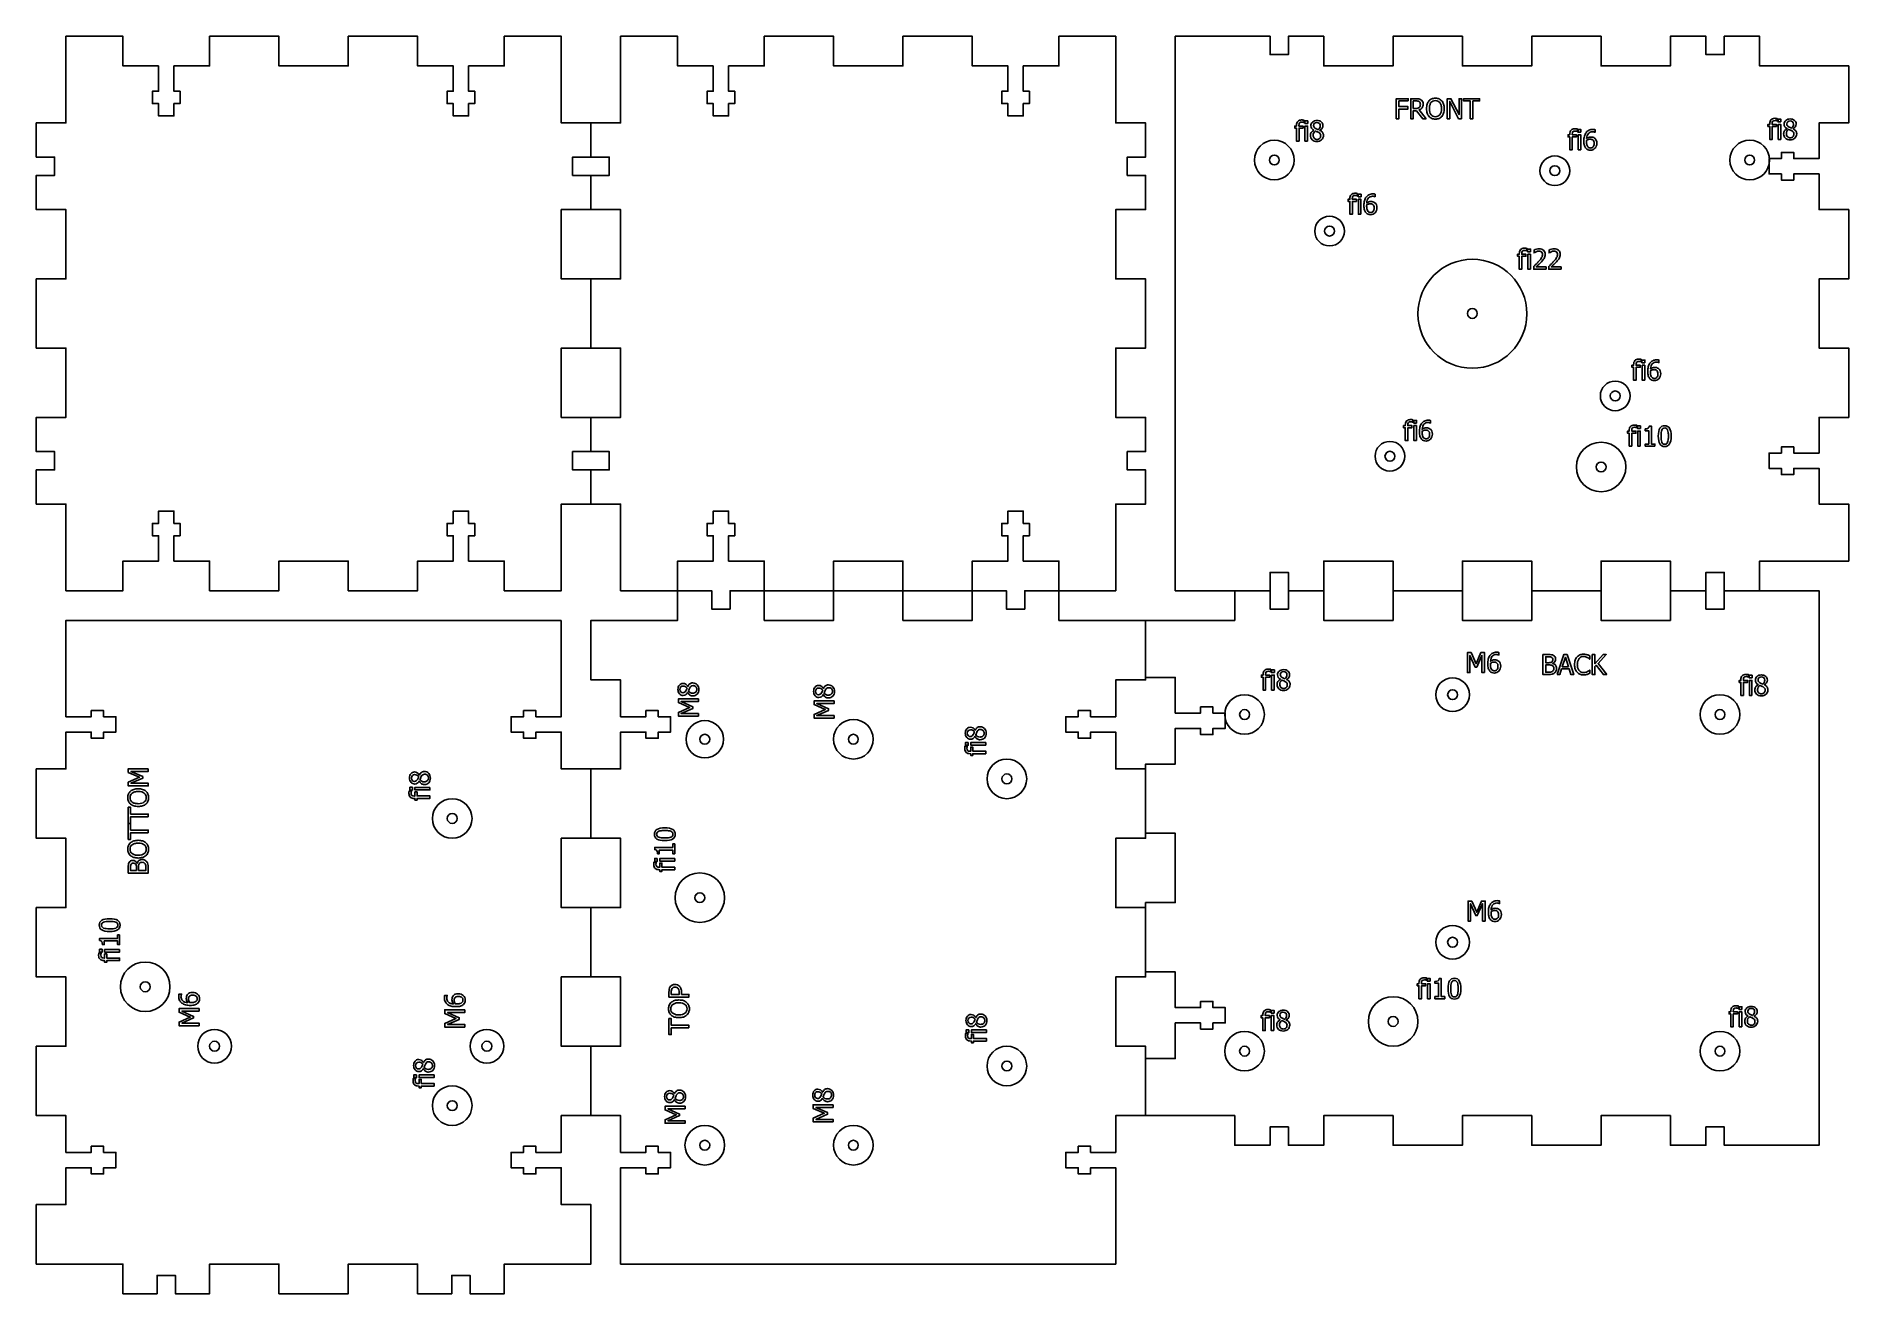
# Model space of a CAD drawing. Extents: x -124 to 242, y -17 to 237.
import ezdxf

# ---------------------------------------------------------------- set-up
doc = ezdxf.new("R2010")
doc.units = 0
doc.header["$MEASUREMENT"] = 0
doc.layers.get('0').update_dxf_attribs({"linetype": 'CONTINUOUS'})

msp = doc.modelspace()

# ---------------------------------------------------------------- linework, layer by layer
for points in [[(-99.57, 230.89), (-99.57, 225.79), (-100.82, 225.79), (-100.82, 223.29), (-99.57, 223.29), (-99.57, 220.79), (-96.47, 220.79), (-96.47, 223.29), (-95.22, 223.29), (-95.22, 225.79), (-96.47, 225.79), (-96.47, 230.89), (-89.27, 230.89), (-89.27, 236.89), (-75.27, 236.89), (-75.27, 230.89), (-61.27, 230.89), (-61.27, 236.89), (-47.27, 236.89), (-47.27, 230.89), (-40.07, 230.89), (-40.07, 225.79), (-41.32, 225.79), (-41.32, 223.29), (-40.07, 223.29), (-40.07, 220.79), (-36.97, 220.79), (-36.97, 223.29), (-35.72, 223.29), (-35.72, 225.79), (-36.97, 225.79), (-36.97, 230.89), (-29.77, 230.89), (-29.77, 236.89), (-18.27, 236.89), (-18.27, 219.39), (-12.27, 219.39), (-12.27, 212.49), (-15.97, 212.49), (-15.97, 208.79), (-12.27, 208.79), (-12.27, 201.89), (-18.27, 201.89), (-18.27, 187.89), (-12.27, 187.89), (-12.27, 173.89), (-18.27, 173.89), (-18.27, 159.89), (-12.27, 159.89), (-12.27, 152.99), (-15.97, 152.99), (-15.97, 149.29), (-12.27, 149.29), (-12.27, 142.39), (-18.27, 142.39), (-18.27, 124.89), (-29.77, 124.89), (-29.77, 130.89), (-36.97, 130.89), (-36.97, 135.99), (-35.72, 135.99), (-35.72, 138.49), (-36.97, 138.49), (-36.97, 140.99), (-40.07, 140.99), (-40.07, 138.49), (-41.32, 138.49), (-41.32, 135.99), (-40.07, 135.99), (-40.07, 130.89), (-47.27, 130.89), (-47.27, 124.89), (-61.27, 124.89), (-61.27, 130.89), (-75.27, 130.89), (-75.27, 124.89), (-89.27, 124.89), (-89.27, 130.89), (-96.47, 130.89), (-96.47, 135.99), (-95.22, 135.99), (-95.22, 138.49), (-96.47, 138.49), (-96.47, 140.99), (-99.57, 140.99), (-99.57, 138.49), (-100.82, 138.49), (-100.82, 135.99), (-99.57, 135.99), (-99.57, 130.89), (-106.77, 130.89), (-106.77, 124.89), (-118.27, 124.89), (-118.27, 142.39), (-124.27, 142.39), (-124.27, 149.29), (-120.57, 149.29), (-120.57, 152.99), (-124.27, 152.99), (-124.27, 159.89), (-118.27, 159.89), (-118.27, 173.89), (-124.27, 173.89), (-124.27, 187.89), (-118.27, 187.89), (-118.27, 201.89), (-124.27, 201.89), (-124.27, 208.79), (-120.57, 208.79), (-120.57, 212.49), (-124.27, 212.49), (-124.27, 219.39), (-118.27, 219.39), (-118.27, 236.89), (-106.77, 236.89), (-106.77, 230.89), (-99.57, 230.89)], [(12.43, 230.89), (12.43, 225.79), (11.18, 225.79), (11.18, 223.29), (12.43, 223.29), (12.43, 220.79), (15.53, 220.79), (15.53, 223.29), (16.78, 223.29), (16.78, 225.79), (15.53, 225.79), (15.53, 230.89), (22.73, 230.89), (22.73, 236.89), (36.73, 236.89), (36.73, 230.89), (50.73, 230.89), (50.73, 236.89), (64.73, 236.89), (64.73, 230.89), (71.93, 230.89), (71.93, 225.79), (70.68, 225.79), (70.68, 223.29), (71.93, 223.29), (71.93, 220.79), (75.03, 220.79), (75.03, 223.29), (76.28, 223.29), (76.28, 225.79), (75.03, 225.79), (75.03, 230.89), (82.23, 230.89), (82.23, 236.89), (93.73, 236.89), (93.73, 219.39), (99.73, 219.39), (99.73, 212.49), (96.03, 212.49), (96.03, 208.79), (99.73, 208.79), (99.73, 201.89), (93.73, 201.89), (93.73, 187.89), (99.73, 187.89), (99.73, 173.89), (93.73, 173.89), (93.73, 159.89), (99.73, 159.89), (99.73, 152.99), (96.03, 152.99), (96.03, 149.29), (99.73, 149.29), (99.73, 142.39), (93.73, 142.39), (93.73, 124.89), (82.23, 124.89), (82.23, 130.89), (75.03, 130.89), (75.03, 135.99), (76.28, 135.99), (76.28, 138.49), (75.03, 138.49), (75.03, 140.99), (71.93, 140.99), (71.93, 138.49), (70.68, 138.49), (70.68, 135.99), (71.93, 135.99), (71.93, 130.89), (64.73, 130.89), (64.73, 124.89), (50.73, 124.89), (50.73, 130.89), (36.73, 130.89), (36.73, 124.89), (22.73, 124.89), (22.73, 130.89), (15.53, 130.89), (15.53, 135.99), (16.78, 135.99), (16.78, 138.49), (15.53, 138.49), (15.53, 140.99), (12.43, 140.99), (12.43, 138.49), (11.18, 138.49), (11.18, 135.99), (12.43, 135.99), (12.43, 130.89), (5.23, 130.89), (5.23, 124.89), (-6.27, 124.89), (-6.27, 142.39), (-12.27, 142.39), (-12.27, 149.29), (-8.57, 149.29), (-8.57, 152.99), (-12.27, 152.99), (-12.27, 159.89), (-6.27, 159.89), (-6.27, 173.89), (-12.27, 173.89), (-12.27, 187.89), (-6.27, 187.89), (-6.27, 201.89), (-12.27, 201.89), (-12.27, 208.79), (-8.57, 208.79), (-8.57, 212.49), (-12.27, 212.49), (-12.27, 219.39), (-6.27, 219.39), (-6.27, 236.89), (5.23, 236.89), (5.23, 230.89), (12.43, 230.89)], [(117.73, 124.89), (124.88, 124.89), (124.88, 128.59), (128.58, 128.59), (128.58, 124.89), (135.73, 124.89), (135.73, 130.89), (149.73, 130.89), (149.73, 124.89), (163.73, 124.89), (163.73, 130.89), (177.73, 130.89), (177.73, 124.89), (191.73, 124.89), (191.73, 130.89), (205.73, 130.89), (205.73, 124.89), (212.88, 124.89), (212.88, 128.59), (216.58, 128.59), (216.58, 124.89), (223.73, 124.89), (223.73, 130.89), (241.73, 130.89), (241.73, 142.39), (235.73, 142.39), (235.73, 149.59), (230.63, 149.59), (230.63, 148.34), (228.13, 148.34), (228.13, 149.59), (225.63, 149.59), (225.63, 152.69), (228.13, 152.69), (228.13, 153.94), (230.63, 153.94), (230.63, 152.69), (235.73, 152.69), (235.73, 159.89), (241.73, 159.89), (241.73, 173.89), (235.73, 173.89), (235.73, 187.89), (241.73, 187.89), (241.73, 201.89), (235.73, 201.89), (235.73, 209.09), (230.63, 209.09), (230.63, 207.84), (228.13, 207.84), (228.13, 209.09), (225.63, 209.09), (225.63, 212.19), (228.13, 212.19), (228.13, 213.44), (230.63, 213.44), (230.63, 212.19), (235.73, 212.19), (235.73, 219.39), (241.73, 219.39), (241.73, 230.89), (223.73, 230.89), (223.73, 236.89), (216.58, 236.89), (216.58, 233.19), (212.88, 233.19), (212.88, 236.89), (205.73, 236.89), (205.73, 230.89), (191.73, 230.89), (191.73, 236.89), (177.73, 236.89), (177.73, 230.89), (163.73, 230.89), (163.73, 236.89), (149.73, 236.89), (149.73, 230.89), (135.73, 230.89), (135.73, 236.89), (128.58, 236.89), (128.58, 233.19), (124.88, 233.19), (124.88, 236.89), (117.73, 236.89), (105.73, 236.89), (105.73, 124.89), (117.73, 124.89)], [(152.79, 223.81), (150.91, 223.81), (150.91, 222.67), (152.71, 222.67), (152.71, 222.19), (150.91, 222.19), (150.91, 220.24), (150.37, 220.24), (150.37, 224.28), (152.79, 224.28), (152.79, 223.81)], [(163.54, 220.24), (162.93, 220.24), (161.15, 223.73), (161.15, 220.24), (160.65, 220.24), (160.65, 224.28), (161.41, 224.28), (163.03, 221.08), (163.03, 224.28), (163.54, 224.28), (163.54, 220.24)], [(165.3, 220.24), (165.3, 223.81), (163.94, 223.81), (163.94, 224.28), (167.19, 224.28), (167.19, 223.81), (165.84, 223.81), (165.84, 220.24), (165.3, 220.24)], [(132.48, 219.27), (131.9, 219.27), (131.9, 219.8), (132.48, 219.8), (132.48, 219.27)], [(228.04, 219.6), (227.46, 219.6), (227.46, 220.13), (228.04, 220.13), (228.04, 219.6)], [(132.44, 215.73), (131.93, 215.73), (131.93, 218.76), (132.44, 218.76), (132.44, 215.73)], [(187.66, 217.49), (187.08, 217.49), (187.08, 218.02), (187.66, 218.02), (187.66, 217.49)], [(187.63, 213.95), (187.12, 213.95), (187.12, 216.98), (187.63, 216.98), (187.63, 213.95)], [(228, 216.06), (227.49, 216.06), (227.49, 219.09), (228, 219.09), (228, 216.06)], [(143.26, 204.46), (142.68, 204.46), (142.68, 204.99), (143.26, 204.99), (143.26, 204.46)], [(143.22, 200.92), (142.71, 200.92), (142.71, 203.95), (143.22, 203.95), (143.22, 200.92)], [(177.48, 193.37), (176.89, 193.37), (176.89, 193.9), (177.48, 193.9), (177.48, 193.37)], [(177.44, 189.83), (176.93, 189.83), (176.93, 192.86), (177.44, 192.86), (177.44, 189.83)], [(200.56, 170.95), (199.98, 170.95), (199.98, 171.48), (200.56, 171.48), (200.56, 170.95)], [(200.53, 167.41), (200.02, 167.41), (200.02, 170.44), (200.53, 170.44), (200.53, 167.41)], [(154.46, 158.75), (153.88, 158.75), (153.88, 159.28), (154.46, 159.28), (154.46, 158.75)], [(154.42, 155.21), (153.91, 155.21), (153.91, 158.24), (154.42, 158.24), (154.42, 155.21)], [(199.67, 157.64), (199.09, 157.64), (199.09, 158.17), (199.67, 158.17), (199.67, 157.64)], [(199.64, 154.1), (199.13, 154.1), (199.13, 157.13), (199.64, 157.13), (199.64, 154.1)], [(-6.27, -11.11), (-6.27, 8.34), (-1.17, 8.34), (-1.17, 7.09), (1.33, 7.09), (1.33, 8.34), (3.83, 8.34), (3.83, 11.44), (1.33, 11.44), (1.33, 12.69), (-1.17, 12.69), (-1.17, 11.44), (-6.27, 11.44), (-6.27, 18.89), (-12.27, 18.89), (-12.27, 32.89), (-6.27, 32.89), (-6.27, 46.89), (-12.27, 46.89), (-12.27, 60.89), (-6.27, 60.89), (-6.27, 74.89), (-12.27, 74.89), (-12.27, 88.89), (-6.27, 88.89), (-6.27, 96.34), (-1.17, 96.34), (-1.17, 95.09), (1.33, 95.09), (1.33, 96.34), (3.83, 96.34), (3.83, 99.44), (1.33, 99.44), (1.33, 100.69), (-1.17, 100.69), (-1.17, 99.44), (-6.27, 99.44), (-6.27, 106.89), (-12.27, 106.89), (-12.27, 118.89), (5.23, 118.89), (5.23, 124.89), (12.13, 124.89), (12.13, 121.19), (15.83, 121.19), (15.83, 124.89), (22.73, 124.89), (22.73, 118.89), (36.73, 118.89), (36.73, 124.89), (50.73, 124.89), (50.73, 118.89), (64.73, 118.89), (64.73, 124.89), (71.63, 124.89), (71.63, 121.19), (75.33, 121.19), (75.33, 124.89), (82.23, 124.89), (82.23, 118.89), (99.73, 118.89), (99.73, 106.89), (93.73, 106.89), (93.73, 99.44), (88.63, 99.44), (88.63, 100.69), (86.13, 100.69), (86.13, 99.44), (83.63, 99.44), (83.63, 96.34), (86.13, 96.34), (86.13, 95.09), (88.63, 95.09), (88.63, 96.34), (93.73, 96.34), (93.73, 88.89), (99.73, 88.89), (99.73, 74.89), (93.73, 74.89), (93.73, 60.89), (99.73, 60.89), (99.73, 46.89), (93.73, 46.89), (93.73, 32.89), (99.73, 32.89), (99.73, 18.89), (93.73, 18.89), (93.73, 11.44), (88.63, 11.44), (88.63, 12.69), (86.13, 12.69), (86.13, 11.44), (83.63, 11.44), (83.63, 8.34), (86.13, 8.34), (86.13, 7.09), (88.63, 7.09), (88.63, 8.34), (93.73, 8.34), (93.73, -11.11), (-6.27, -11.11)], [(223.73, 12.89), (216.58, 12.89), (216.58, 16.59), (212.88, 16.59), (212.88, 12.89), (205.73, 12.89), (205.73, 18.89), (191.73, 18.89), (191.73, 12.89), (177.73, 12.89), (177.73, 18.89), (163.73, 18.89), (163.73, 12.89), (149.73, 12.89), (149.73, 18.89), (135.73, 18.89), (135.73, 12.89), (128.58, 12.89), (128.58, 16.59), (124.88, 16.59), (124.88, 12.89), (117.73, 12.89), (117.73, 18.89), (99.73, 18.89), (99.73, 30.39), (105.73, 30.39), (105.73, 37.59), (110.83, 37.59), (110.83, 36.34), (113.33, 36.34), (113.33, 37.59), (115.83, 37.59), (115.83, 40.69), (113.33, 40.69), (113.33, 41.94), (110.83, 41.94), (110.83, 40.69), (105.73, 40.69), (105.73, 47.89), (99.73, 47.89), (99.73, 61.89), (105.73, 61.89), (105.73, 75.89), (99.73, 75.89), (99.73, 89.89), (105.73, 89.89), (105.73, 97.09), (110.83, 97.09), (110.83, 95.84), (113.33, 95.84), (113.33, 97.09), (115.83, 97.09), (115.83, 100.19), (113.33, 100.19), (113.33, 101.44), (110.83, 101.44), (110.83, 100.19), (105.73, 100.19), (105.73, 107.39), (99.73, 107.39), (99.73, 118.89), (117.73, 118.89), (117.73, 124.89), (124.88, 124.89), (124.88, 121.19), (128.58, 121.19), (128.58, 124.89), (135.73, 124.89), (135.73, 118.89), (149.73, 118.89), (149.73, 124.89), (163.73, 124.89), (163.73, 118.89), (177.73, 118.89), (177.73, 124.89), (191.73, 124.89), (191.73, 118.89), (205.73, 118.89), (205.73, 124.89), (212.88, 124.89), (212.88, 121.19), (216.58, 121.19), (216.58, 124.89), (223.73, 124.89), (235.73, 124.89), (235.73, 12.89), (223.73, 12.89)], [(-18.27, 118.89), (-18.27, 99.44), (-23.37, 99.44), (-23.37, 100.69), (-25.87, 100.69), (-25.87, 99.44), (-28.37, 99.44), (-28.37, 96.34), (-25.87, 96.34), (-25.87, 95.09), (-23.37, 95.09), (-23.37, 96.34), (-18.27, 96.34), (-18.27, 88.89), (-12.27, 88.89), (-12.27, 74.89), (-18.27, 74.89), (-18.27, 60.89), (-12.27, 60.89), (-12.27, 46.89), (-18.27, 46.89), (-18.27, 32.89), (-12.27, 32.89), (-12.27, 18.89), (-18.27, 18.89), (-18.27, 11.44), (-23.37, 11.44), (-23.37, 12.69), (-25.87, 12.69), (-25.87, 11.44), (-28.37, 11.44), (-28.37, 8.34), (-25.87, 8.34), (-25.87, 7.09), (-23.37, 7.09), (-23.37, 8.34), (-18.27, 8.34), (-18.27, 0.89), (-12.27, 0.89), (-12.27, -11.11), (-29.77, -11.11), (-29.77, -17.11), (-36.67, -17.11), (-36.67, -13.41), (-40.37, -13.41), (-40.37, -17.11), (-47.27, -17.11), (-47.27, -11.11), (-61.27, -11.11), (-61.27, -17.11), (-75.27, -17.11), (-75.27, -11.11), (-89.27, -11.11), (-89.27, -17.11), (-96.17, -17.11), (-96.17, -13.41), (-99.87, -13.41), (-99.87, -17.11), (-106.77, -17.11), (-106.77, -11.11), (-124.27, -11.11), (-124.27, 0.89), (-118.27, 0.89), (-118.27, 8.34), (-113.17, 8.34), (-113.17, 7.09), (-110.67, 7.09), (-110.67, 8.34), (-108.17, 8.34), (-108.17, 11.44), (-110.67, 11.44), (-110.67, 12.69), (-113.17, 12.69), (-113.17, 11.44), (-118.27, 11.44), (-118.27, 18.89), (-124.27, 18.89), (-124.27, 32.89), (-118.27, 32.89), (-118.27, 46.89), (-124.27, 46.89), (-124.27, 60.89), (-118.27, 60.89), (-118.27, 74.89), (-124.27, 74.89), (-124.27, 88.89), (-118.27, 88.89), (-118.27, 96.34), (-113.17, 96.34), (-113.17, 95.09), (-110.67, 95.09), (-110.67, 96.34), (-108.17, 96.34), (-108.17, 99.44), (-110.67, 99.44), (-110.67, 100.69), (-113.17, 100.69), (-113.17, 99.44), (-118.27, 99.44), (-118.27, 118.89), (-18.27, 118.89)], [(168.19, 108.35), (167.65, 108.35), (167.65, 111.83), (166.6, 109.46), (166.28, 109.46), (165.23, 111.83), (165.23, 108.35), (164.73, 108.35), (164.73, 112.39), (165.46, 112.39), (166.47, 110.14), (167.44, 112.39), (168.19, 112.39), (168.19, 108.35)], [(182.83, 107.96), (184.19, 112), (184.85, 112), (186.21, 107.96), (185.64, 107.96), (185.28, 109.09), (183.73, 109.09), (183.37, 107.96), (182.83, 107.96)], [(185.13, 109.55), (184.51, 111.45), (183.88, 109.55), (185.13, 109.55)], [(192.87, 107.96), (192.18, 107.96), (190.7, 109.84), (190.47, 109.57), (190.47, 107.96), (189.93, 107.96), (189.93, 112), (190.47, 112), (190.47, 110.14), (192.12, 112), (192.78, 112), (191.1, 110.19), (192.87, 107.96)], [(125.74, 108.36), (125.16, 108.36), (125.16, 108.89), (125.74, 108.89), (125.74, 108.36)], [(125.71, 104.82), (125.2, 104.82), (125.2, 107.85), (125.71, 107.85), (125.71, 104.82)], [(222.22, 107.29), (221.64, 107.29), (221.64, 107.82), (222.22, 107.82), (222.22, 107.29)], [(222.19, 103.75), (221.68, 103.75), (221.68, 106.78), (222.19, 106.78), (222.19, 103.75)], [(9.44, 103.03), (9.44, 102.5), (5.96, 102.5), (8.33, 101.44), (8.33, 101.12), (5.96, 100.07), (9.44, 100.07), (9.44, 99.57), (5.4, 99.57), (5.4, 100.3), (7.65, 101.31), (5.4, 102.29), (5.4, 103.03), (9.44, 103.03)], [(36.83, 102.63), (36.83, 102.09), (33.35, 102.09), (35.72, 101.04), (35.72, 100.71), (33.35, 99.67), (36.83, 99.67), (36.83, 99.16), (32.79, 99.16), (32.79, 99.9), (35.04, 100.91), (32.79, 101.88), (32.79, 102.63), (36.83, 102.63)], [(63.92, 94.25), (63.92, 93.67), (63.4, 93.67), (63.4, 94.25), (63.92, 94.25)], [(67.46, 94.21), (67.46, 93.7), (64.43, 93.7), (64.43, 94.21), (67.46, 94.21)], [(-101.66, 88.95), (-101.66, 88.41), (-105.14, 88.41), (-102.77, 87.36), (-102.77, 87.03), (-105.14, 85.99), (-101.66, 85.99), (-101.66, 85.48), (-105.7, 85.48), (-105.7, 86.22), (-103.45, 87.23), (-105.7, 88.2), (-105.7, 88.95), (-101.66, 88.95)], [(-48.3, 85.2), (-48.3, 84.62), (-48.83, 84.62), (-48.83, 85.2), (-48.3, 85.2)], [(-44.76, 85.17), (-44.76, 84.66), (-47.79, 84.66), (-47.79, 85.17), (-44.76, 85.17)], [(-101.66, 79.25), (-105.22, 79.25), (-105.22, 77.9), (-105.7, 77.9), (-105.7, 81.15), (-105.22, 81.15), (-105.22, 79.79), (-101.66, 79.79), (-101.66, 79.25)], [(-101.66, 76.01), (-105.22, 76.01), (-105.22, 74.65), (-105.7, 74.65), (-105.7, 77.9), (-105.22, 77.9), (-105.22, 76.55), (-101.66, 76.55), (-101.66, 76.01)], [(1.14, 70.82), (1.14, 70.23), (0.61, 70.23), (0.61, 70.82), (1.14, 70.82)], [(4.67, 70.78), (4.67, 70.27), (1.64, 70.27), (1.64, 70.78), (4.67, 70.78)], [(168.32, 58.17), (167.78, 58.17), (167.78, 61.65), (166.73, 59.28), (166.4, 59.28), (165.36, 61.65), (165.36, 58.17), (164.85, 58.17), (164.85, 62.21), (165.59, 62.21), (166.6, 59.96), (167.57, 62.21), (168.32, 62.21), (168.32, 58.17)], [(-110.96, 52.46), (-110.96, 51.87), (-111.49, 51.87), (-111.49, 52.46), (-110.96, 52.46)], [(-107.43, 52.42), (-107.43, 51.91), (-110.46, 51.91), (-110.46, 52.42), (-107.43, 52.42)], [(157.22, 46.02), (156.64, 46.02), (156.64, 46.55), (157.22, 46.55), (157.22, 46.02)], [(157.19, 42.49), (156.68, 42.49), (156.68, 45.52), (157.19, 45.52), (157.19, 42.49)], [(-91.39, 40.5), (-91.39, 39.97), (-94.87, 39.97), (-92.5, 38.92), (-92.5, 38.59), (-94.87, 37.55), (-91.39, 37.55), (-91.39, 37.04), (-95.43, 37.04), (-95.43, 37.78), (-93.18, 38.78), (-95.43, 39.76), (-95.43, 40.5), (-91.39, 40.5)], [(220.17, 40.34), (219.59, 40.34), (219.59, 40.87), (220.17, 40.87), (220.17, 40.34)], [(-37.74, 40.24), (-37.74, 39.7), (-41.22, 39.7), (-38.85, 38.65), (-38.85, 38.32), (-41.22, 37.28), (-37.74, 37.28), (-37.74, 36.77), (-41.78, 36.77), (-41.78, 37.51), (-39.53, 38.52), (-41.78, 39.49), (-41.78, 40.24), (-37.74, 40.24)], [(7.53, 36.59), (3.97, 36.59), (3.97, 35.23), (3.49, 35.23), (3.49, 38.48), (3.97, 38.48), (3.97, 37.12), (7.53, 37.12), (7.53, 36.59)], [(125.68, 39.58), (125.1, 39.58), (125.1, 40.11), (125.68, 40.11), (125.68, 39.58)], [(125.64, 36.04), (125.13, 36.04), (125.13, 39.07), (125.64, 39.07), (125.64, 36.04)], [(220.14, 36.81), (219.63, 36.81), (219.63, 39.84), (220.14, 39.84), (220.14, 36.81)], [(64.06, 36.21), (64.06, 35.63), (63.53, 35.63), (63.53, 36.21), (64.06, 36.21)], [(67.6, 36.17), (67.6, 35.66), (64.57, 35.66), (64.57, 36.17), (67.6, 36.17)], [(-47.47, 27.12), (-47.47, 26.54), (-48, 26.54), (-48, 27.12), (-47.47, 27.12)], [(-43.94, 27.08), (-43.94, 26.57), (-46.97, 26.57), (-46.97, 27.08), (-43.94, 27.08)], [(6.75, 20.78), (6.75, 20.25), (3.27, 20.25), (5.64, 19.19), (5.64, 18.87), (3.27, 17.82), (6.75, 17.82), (6.75, 17.32), (2.71, 17.32), (2.71, 18.05), (4.96, 19.06), (2.71, 20.04), (2.71, 20.78), (6.75, 20.78)], [(36.65, 21.08), (36.65, 20.54), (33.17, 20.54), (35.54, 19.49), (35.54, 19.16), (33.17, 18.12), (36.65, 18.12), (36.65, 17.62), (32.61, 17.62), (32.61, 18.35), (34.86, 19.36), (32.61, 20.33), (32.61, 21.08), (36.65, 21.08)]]:
    msp.add_lwpolyline(points)
for points, knots in [([(156.4, 220.24), (156.4, 220.24), (155.7, 220.24), (155.7, 220.24), (155.7, 220.24), (154.42, 221.85), (154.42, 221.85), (154.42, 221.85), (153.8, 221.85), (153.8, 221.85), (153.8, 221.85), (153.8, 220.24), (153.8, 220.24), (153.8, 220.24), (153.27, 220.24), (153.27, 220.24), (153.27, 220.24), (153.27, 224.28), (153.27, 224.28), (153.27, 224.28), (154.31, 224.28), (154.31, 224.28), (154.54, 224.28), (154.73, 224.27), (154.89, 224.24), (155.05, 224.22), (155.2, 224.16), (155.34, 224.07), (155.48, 223.98), (155.59, 223.86), (155.67, 223.72), (155.75, 223.58), (155.8, 223.4), (155.8, 223.19), (155.8, 222.89), (155.72, 222.64), (155.57, 222.44), (155.42, 222.24), (155.22, 222.1), (154.96, 222), (154.96, 222), (156.4, 220.24), (156.4, 220.24)], [0, 0, 0, 0, 1, 1, 1, 2, 2, 2, 3, 3, 3, 4, 4, 4, 5, 5, 5, 6, 6, 6, 7, 7, 7, 8, 8, 8, 9, 9, 9, 10, 10, 10, 11, 11, 11, 12, 12, 12, 13, 13, 13, 14, 14, 14, 14]), ([(155.23, 223.15), (155.23, 223.26), (155.21, 223.37), (155.17, 223.46), (155.13, 223.55), (155.07, 223.63), (154.98, 223.68), (154.9, 223.73), (154.81, 223.77), (154.71, 223.79), (154.61, 223.81), (154.49, 223.82), (154.34, 223.82), (154.34, 223.82), (153.8, 223.82), (153.8, 223.82), (153.8, 223.82), (153.8, 222.3), (153.8, 222.3), (153.8, 222.3), (154.28, 222.3), (154.28, 222.3), (154.43, 222.3), (154.57, 222.31), (154.69, 222.34), (154.81, 222.36), (154.92, 222.42), (155.01, 222.51), (155.08, 222.58), (155.14, 222.67), (155.18, 222.78), (155.22, 222.88), (155.23, 223), (155.23, 223.15)], [0, 0, 0, 0, 1, 1, 1, 2, 2, 2, 3, 3, 3, 4, 4, 4, 5, 5, 5, 6, 6, 6, 7, 7, 7, 8, 8, 8, 9, 9, 9, 10, 10, 10, 11, 11, 11, 11]), ([(159.57, 223.82), (159.73, 223.64), (159.84, 223.42), (159.93, 223.16), (160.01, 222.9), (160.06, 222.6), (160.06, 222.26), (160.06, 221.93), (160.02, 221.64), (159.93, 221.37), (159.85, 221.11), (159.73, 220.89), (159.57, 220.71), (159.41, 220.52), (159.22, 220.38), (159, 220.29), (158.78, 220.2), (158.53, 220.16), (158.27, 220.16), (158, 220.16), (157.75, 220.21), (157.53, 220.3), (157.31, 220.39), (157.13, 220.53), (156.97, 220.71), (156.81, 220.89), (156.69, 221.11), (156.61, 221.37), (156.53, 221.63), (156.48, 221.93), (156.48, 222.26), (156.48, 222.6), (156.53, 222.9), (156.61, 223.16), (156.7, 223.41), (156.81, 223.63), (156.97, 223.82), (157.13, 224), (157.31, 224.13), (157.53, 224.23), (157.75, 224.32), (158, 224.37), (158.27, 224.37), (158.54, 224.37), (158.79, 224.32), (159.01, 224.22), (159.23, 224.13), (159.42, 223.99), (159.57, 223.82)], [0, 0, 0, 0, 1, 1, 1, 2, 2, 2, 3, 3, 3, 4, 4, 4, 5, 5, 5, 6, 6, 6, 7, 7, 7, 8, 8, 8, 9, 9, 9, 10, 10, 10, 11, 11, 11, 12, 12, 12, 13, 13, 13, 14, 14, 14, 15, 15, 15, 16, 16, 16, 16]), ([(159.5, 222.26), (159.5, 222.53), (159.47, 222.77), (159.41, 222.97), (159.35, 223.18), (159.27, 223.35), (159.17, 223.49), (159.06, 223.62), (158.93, 223.73), (158.78, 223.8), (158.63, 223.87), (158.46, 223.9), (158.27, 223.9), (158.08, 223.9), (157.91, 223.87), (157.76, 223.8), (157.62, 223.73), (157.49, 223.63), (157.37, 223.49), (157.27, 223.35), (157.19, 223.17), (157.13, 222.97), (157.07, 222.76), (157.04, 222.52), (157.04, 222.26), (157.04, 221.73), (157.15, 221.33), (157.38, 221.04), (157.6, 220.76), (157.9, 220.62), (158.27, 220.62), (158.65, 220.62), (158.94, 220.76), (159.17, 221.04), (159.39, 221.33), (159.5, 221.73), (159.5, 222.26)], [0, 0, 0, 0, 1, 1, 1, 2, 2, 2, 3, 3, 3, 4, 4, 4, 5, 5, 5, 6, 6, 6, 7, 7, 7, 8, 8, 8, 9, 9, 9, 10, 10, 10, 11, 11, 11, 12, 12, 12, 12]), ([(131.75, 219.47), (131.75, 219.47), (131.72, 219.47), (131.72, 219.47), (131.68, 219.48), (131.61, 219.5), (131.53, 219.51), (131.44, 219.53), (131.37, 219.54), (131.3, 219.54), (131.08, 219.54), (130.93, 219.49), (130.84, 219.39), (130.75, 219.3), (130.7, 219.12), (130.7, 218.87), (130.7, 218.87), (130.7, 218.76), (130.7, 218.76), (130.7, 218.76), (131.55, 218.76), (131.55, 218.76), (131.55, 218.76), (131.55, 218.34), (131.55, 218.34), (131.55, 218.34), (130.72, 218.34), (130.72, 218.34), (130.72, 218.34), (130.72, 215.73), (130.72, 215.73), (130.72, 215.73), (130.21, 215.73), (130.21, 215.73), (130.21, 215.73), (130.21, 218.34), (130.21, 218.34), (130.21, 218.34), (129.86, 218.34), (129.86, 218.34), (129.86, 218.34), (129.86, 218.76), (129.86, 218.76), (129.86, 218.76), (130.21, 218.76), (130.21, 218.76), (130.21, 218.76), (130.21, 218.87), (130.21, 218.87), (130.21, 219.23), (130.3, 219.51), (130.47, 219.7), (130.65, 219.89), (130.9, 219.98), (131.23, 219.98), (131.32, 219.98), (131.41, 219.98), (131.5, 219.97), (131.59, 219.96), (131.67, 219.95), (131.75, 219.93), (131.75, 219.93), (131.75, 219.47), (131.75, 219.47)], [0, 0, 0, 0, 1, 1, 1, 2, 2, 2, 3, 3, 3, 4, 4, 4, 5, 5, 5, 6, 6, 6, 7, 7, 7, 8, 8, 8, 9, 9, 9, 10, 10, 10, 11, 11, 11, 12, 12, 12, 13, 13, 13, 14, 14, 14, 15, 15, 15, 16, 16, 16, 17, 17, 17, 18, 18, 18, 19, 19, 19, 20, 20, 20, 21, 21, 21, 21]), ([(134.34, 215.64), (134.14, 215.64), (133.96, 215.67), (133.79, 215.73), (133.63, 215.79), (133.49, 215.88), (133.37, 215.99), (133.26, 216.1), (133.17, 216.23), (133.11, 216.38), (133.05, 216.53), (133.02, 216.68), (133.02, 216.85), (133.02, 217.07), (133.08, 217.27), (133.2, 217.45), (133.32, 217.64), (133.48, 217.78), (133.71, 217.89), (133.71, 217.89), (133.71, 217.91), (133.71, 217.91), (133.51, 218.02), (133.36, 218.15), (133.27, 218.29), (133.17, 218.42), (133.12, 218.6), (133.12, 218.8), (133.12, 219.11), (133.24, 219.36), (133.47, 219.56), (133.7, 219.76), (133.99, 219.87), (134.34, 219.87), (134.71, 219.87), (135, 219.77), (135.22, 219.58), (135.44, 219.38), (135.55, 219.14), (135.55, 218.84), (135.55, 218.66), (135.5, 218.48), (135.4, 218.3), (135.29, 218.12), (135.14, 217.99), (134.94, 217.89), (134.94, 217.89), (134.94, 217.87), (134.94, 217.87), (135.17, 217.76), (135.35, 217.63), (135.47, 217.47), (135.59, 217.31), (135.66, 217.11), (135.66, 216.86), (135.66, 216.51), (135.53, 216.23), (135.28, 215.99), (135.03, 215.76), (134.72, 215.64), (134.34, 215.64)], [0, 0, 0, 0, 1, 1, 1, 2, 2, 2, 3, 3, 3, 4, 4, 4, 5, 5, 5, 6, 6, 6, 7, 7, 7, 8, 8, 8, 9, 9, 9, 10, 10, 10, 11, 11, 11, 12, 12, 12, 13, 13, 13, 14, 14, 14, 15, 15, 15, 16, 16, 16, 17, 17, 17, 18, 18, 18, 19, 19, 19, 20, 20, 20, 20]), ([(227.31, 219.79), (227.31, 219.79), (227.28, 219.79), (227.28, 219.79), (227.24, 219.81), (227.17, 219.82), (227.09, 219.84), (227, 219.85), (226.93, 219.86), (226.86, 219.86), (226.64, 219.86), (226.49, 219.81), (226.4, 219.72), (226.31, 219.62), (226.26, 219.45), (226.26, 219.19), (226.26, 219.19), (226.26, 219.09), (226.26, 219.09), (226.26, 219.09), (227.11, 219.09), (227.11, 219.09), (227.11, 219.09), (227.11, 218.67), (227.11, 218.67), (227.11, 218.67), (226.28, 218.67), (226.28, 218.67), (226.28, 218.67), (226.28, 216.06), (226.28, 216.06), (226.28, 216.06), (225.77, 216.06), (225.77, 216.06), (225.77, 216.06), (225.77, 218.67), (225.77, 218.67), (225.77, 218.67), (225.42, 218.67), (225.42, 218.67), (225.42, 218.67), (225.42, 219.09), (225.42, 219.09), (225.42, 219.09), (225.77, 219.09), (225.77, 219.09), (225.77, 219.09), (225.77, 219.19), (225.77, 219.19), (225.77, 219.56), (225.86, 219.83), (226.03, 220.02), (226.21, 220.21), (226.46, 220.31), (226.79, 220.31), (226.88, 220.31), (226.97, 220.3), (227.06, 220.29), (227.15, 220.28), (227.24, 220.27), (227.31, 220.26), (227.31, 220.26), (227.31, 219.79), (227.31, 219.79)], [0, 0, 0, 0, 1, 1, 1, 2, 2, 2, 3, 3, 3, 4, 4, 4, 5, 5, 5, 6, 6, 6, 7, 7, 7, 8, 8, 8, 9, 9, 9, 10, 10, 10, 11, 11, 11, 12, 12, 12, 13, 13, 13, 14, 14, 14, 15, 15, 15, 16, 16, 16, 17, 17, 17, 18, 18, 18, 19, 19, 19, 20, 20, 20, 21, 21, 21, 21]), ([(229.9, 215.97), (229.7, 215.97), (229.52, 216), (229.35, 216.06), (229.19, 216.12), (229.05, 216.2), (228.93, 216.31), (228.82, 216.42), (228.73, 216.55), (228.67, 216.7), (228.61, 216.85), (228.58, 217.01), (228.58, 217.17), (228.58, 217.39), (228.64, 217.59), (228.76, 217.78), (228.88, 217.96), (229.05, 218.11), (229.27, 218.22), (229.27, 218.22), (229.27, 218.23), (229.27, 218.23), (229.07, 218.35), (228.92, 218.47), (228.83, 218.61), (228.73, 218.75), (228.68, 218.92), (228.68, 219.13), (228.68, 219.43), (228.8, 219.68), (229.03, 219.89), (229.26, 220.09), (229.55, 220.19), (229.9, 220.19), (230.27, 220.19), (230.56, 220.09), (230.78, 219.9), (231.01, 219.71), (231.12, 219.46), (231.12, 219.16), (231.12, 218.98), (231.06, 218.8), (230.96, 218.63), (230.85, 218.45), (230.7, 218.31), (230.5, 218.21), (230.5, 218.21), (230.5, 218.19), (230.5, 218.19), (230.74, 218.08), (230.91, 217.95), (231.03, 217.79), (231.16, 217.64), (231.22, 217.43), (231.22, 217.19), (231.22, 216.84), (231.09, 216.55), (230.84, 216.32), (230.59, 216.08), (230.28, 215.97), (229.9, 215.97)], [0, 0, 0, 0, 1, 1, 1, 2, 2, 2, 3, 3, 3, 4, 4, 4, 5, 5, 5, 6, 6, 6, 7, 7, 7, 8, 8, 8, 9, 9, 9, 10, 10, 10, 11, 11, 11, 12, 12, 12, 13, 13, 13, 14, 14, 14, 15, 15, 15, 16, 16, 16, 17, 17, 17, 18, 18, 18, 19, 19, 19, 20, 20, 20, 20]), ([(230.58, 219.16), (230.58, 219.34), (230.52, 219.49), (230.4, 219.61), (230.28, 219.73), (230.11, 219.79), (229.9, 219.79), (229.7, 219.79), (229.54, 219.74), (229.41, 219.63), (229.29, 219.52), (229.23, 219.37), (229.23, 219.19), (229.23, 219.06), (229.26, 218.94), (229.32, 218.85), (229.39, 218.76), (229.48, 218.68), (229.61, 218.6), (229.67, 218.57), (229.75, 218.53), (229.87, 218.47), (229.98, 218.42), (230.09, 218.38), (230.18, 218.35), (230.34, 218.47), (230.44, 218.59), (230.5, 218.72), (230.56, 218.85), (230.58, 218.99), (230.58, 219.16)], [0, 0, 0, 0, 1, 1, 1, 2, 2, 2, 3, 3, 3, 4, 4, 4, 5, 5, 5, 6, 6, 6, 7, 7, 7, 8, 8, 8, 9, 9, 9, 10, 10, 10, 10]), ([(135.1, 216.81), (135.1, 216.98), (135.07, 217.11), (135, 217.2), (134.94, 217.3), (134.81, 217.4), (134.62, 217.5), (134.56, 217.54), (134.48, 217.57), (134.38, 217.61), (134.28, 217.65), (134.16, 217.7), (134.03, 217.76), (133.88, 217.66), (133.77, 217.53), (133.69, 217.39), (133.61, 217.24), (133.57, 217.08), (133.57, 216.89), (133.57, 216.65), (133.64, 216.44), (133.79, 216.29), (133.94, 216.13), (134.12, 216.05), (134.34, 216.05), (134.57, 216.05), (134.76, 216.11), (134.89, 216.25), (135.03, 216.39), (135.1, 216.57), (135.1, 216.81)], [0, 0, 0, 0, 1, 1, 1, 2, 2, 2, 3, 3, 3, 4, 4, 4, 5, 5, 5, 6, 6, 6, 7, 7, 7, 8, 8, 8, 9, 9, 9, 10, 10, 10, 10]), ([(135.02, 218.83), (135.02, 219.01), (134.96, 219.16), (134.84, 219.29), (134.72, 219.41), (134.55, 219.47), (134.34, 219.47), (134.14, 219.47), (133.98, 219.41), (133.85, 219.3), (133.73, 219.2), (133.66, 219.05), (133.66, 218.87), (133.66, 218.73), (133.7, 218.62), (133.76, 218.53), (133.82, 218.43), (133.92, 218.35), (134.05, 218.28), (134.11, 218.25), (134.19, 218.2), (134.31, 218.15), (134.42, 218.09), (134.52, 218.05), (134.62, 218.02), (134.78, 218.14), (134.88, 218.27), (134.94, 218.39), (134.99, 218.52), (135.02, 218.67), (135.02, 218.83)], [0, 0, 0, 0, 1, 1, 1, 2, 2, 2, 3, 3, 3, 4, 4, 4, 5, 5, 5, 6, 6, 6, 7, 7, 7, 8, 8, 8, 9, 9, 9, 10, 10, 10, 10]), ([(186.93, 217.68), (186.93, 217.68), (186.91, 217.68), (186.91, 217.68), (186.86, 217.7), (186.8, 217.72), (186.71, 217.73), (186.63, 217.75), (186.55, 217.75), (186.48, 217.75), (186.27, 217.75), (186.11, 217.71), (186.02, 217.61), (185.93, 217.51), (185.89, 217.34), (185.89, 217.08), (185.89, 217.08), (185.89, 216.98), (185.89, 216.98), (185.89, 216.98), (186.73, 216.98), (186.73, 216.98), (186.73, 216.98), (186.73, 216.56), (186.73, 216.56), (186.73, 216.56), (185.9, 216.56), (185.9, 216.56), (185.9, 216.56), (185.9, 213.95), (185.9, 213.95), (185.9, 213.95), (185.39, 213.95), (185.39, 213.95), (185.39, 213.95), (185.39, 216.56), (185.39, 216.56), (185.39, 216.56), (185.05, 216.56), (185.05, 216.56), (185.05, 216.56), (185.05, 216.98), (185.05, 216.98), (185.05, 216.98), (185.39, 216.98), (185.39, 216.98), (185.39, 216.98), (185.39, 217.08), (185.39, 217.08), (185.39, 217.45), (185.48, 217.72), (185.65, 217.91), (185.83, 218.1), (186.08, 218.2), (186.41, 218.2), (186.5, 218.2), (186.6, 218.19), (186.69, 218.18), (186.78, 218.17), (186.86, 218.16), (186.93, 218.15), (186.93, 218.15), (186.93, 217.68), (186.93, 217.68)], [0, 0, 0, 0, 1, 1, 1, 2, 2, 2, 3, 3, 3, 4, 4, 4, 5, 5, 5, 6, 6, 6, 7, 7, 7, 8, 8, 8, 9, 9, 9, 10, 10, 10, 11, 11, 11, 12, 12, 12, 13, 13, 13, 14, 14, 14, 15, 15, 15, 16, 16, 16, 17, 17, 17, 18, 18, 18, 19, 19, 19, 20, 20, 20, 21, 21, 21, 21]), ([(190.86, 215.26), (190.86, 215.05), (190.82, 214.86), (190.75, 214.69), (190.69, 214.51), (190.59, 214.36), (190.48, 214.25), (190.36, 214.12), (190.22, 214.03), (190.07, 213.96), (189.92, 213.9), (189.76, 213.87), (189.57, 213.87), (189.39, 213.87), (189.23, 213.9), (189.08, 213.96), (188.93, 214.02), (188.8, 214.11), (188.68, 214.23), (188.54, 214.38), (188.43, 214.57), (188.36, 214.82), (188.28, 215.06), (188.24, 215.37), (188.24, 215.72), (188.24, 216.08), (188.27, 216.39), (188.35, 216.68), (188.42, 216.96), (188.53, 217.2), (188.68, 217.41), (188.83, 217.62), (189.01, 217.78), (189.25, 217.89), (189.48, 218.01), (189.75, 218.07), (190.05, 218.07), (190.14, 218.07), (190.22, 218.06), (190.3, 218.05), (190.38, 218.04), (190.45, 218.03), (190.51, 218.01), (190.51, 218.01), (190.51, 217.49), (190.51, 217.49), (190.51, 217.49), (190.48, 217.49), (190.48, 217.49), (190.43, 217.52), (190.36, 217.54), (190.27, 217.56), (190.18, 217.59), (190.08, 217.6), (189.98, 217.6), (189.64, 217.6), (189.37, 217.49), (189.16, 217.26), (188.95, 217.03), (188.83, 216.69), (188.79, 216.25), (188.92, 216.34), (189.05, 216.41), (189.19, 216.46), (189.33, 216.51), (189.47, 216.53), (189.63, 216.53), (189.79, 216.53), (189.93, 216.51), (190.05, 216.48), (190.17, 216.45), (190.29, 216.39), (190.42, 216.29), (190.57, 216.18), (190.68, 216.04), (190.75, 215.87), (190.82, 215.69), (190.86, 215.49), (190.86, 215.26)], [0, 0, 0, 0, 1, 1, 1, 2, 2, 2, 3, 3, 3, 4, 4, 4, 5, 5, 5, 6, 6, 6, 7, 7, 7, 8, 8, 8, 9, 9, 9, 10, 10, 10, 11, 11, 11, 12, 12, 12, 13, 13, 13, 14, 14, 14, 15, 15, 15, 16, 16, 16, 17, 17, 17, 18, 18, 18, 19, 19, 19, 20, 20, 20, 21, 21, 21, 22, 22, 22, 23, 23, 23, 24, 24, 24, 25, 25, 25, 26, 26, 26, 26]), ([(190.31, 215.24), (190.31, 215.41), (190.29, 215.54), (190.24, 215.66), (190.2, 215.77), (190.13, 215.86), (190.03, 215.94), (189.96, 216), (189.88, 216.04), (189.79, 216.06), (189.7, 216.08), (189.61, 216.09), (189.51, 216.09), (189.39, 216.09), (189.27, 216.07), (189.15, 216.03), (189.03, 215.99), (188.91, 215.94), (188.79, 215.86), (188.79, 215.82), (188.79, 215.78), (188.79, 215.75), (188.78, 215.71), (188.78, 215.66), (188.78, 215.61), (188.78, 215.33), (188.81, 215.1), (188.87, 214.93), (188.92, 214.76), (188.99, 214.63), (189.07, 214.54), (189.15, 214.45), (189.23, 214.39), (189.31, 214.36), (189.39, 214.33), (189.48, 214.31), (189.58, 214.31), (189.79, 214.31), (189.97, 214.39), (190.1, 214.54), (190.24, 214.7), (190.31, 214.93), (190.31, 215.24)], [0, 0, 0, 0, 1, 1, 1, 2, 2, 2, 3, 3, 3, 4, 4, 4, 5, 5, 5, 6, 6, 6, 7, 7, 7, 8, 8, 8, 9, 9, 9, 10, 10, 10, 11, 11, 11, 12, 12, 12, 13, 13, 13, 14, 14, 14, 14]), ([(230.66, 217.13), (230.66, 217.3), (230.63, 217.43), (230.56, 217.53), (230.5, 217.63), (230.37, 217.73), (230.19, 217.83), (230.12, 217.86), (230.04, 217.9), (229.94, 217.94), (229.84, 217.98), (229.72, 218.03), (229.59, 218.08), (229.44, 217.98), (229.33, 217.86), (229.25, 217.71), (229.17, 217.57), (229.13, 217.4), (229.13, 217.22), (229.13, 216.97), (229.2, 216.77), (229.35, 216.61), (229.5, 216.45), (229.68, 216.37), (229.91, 216.37), (230.13, 216.37), (230.32, 216.44), (230.45, 216.58), (230.59, 216.71), (230.66, 216.9), (230.66, 217.13)], [0, 0, 0, 0, 1, 1, 1, 2, 2, 2, 3, 3, 3, 4, 4, 4, 5, 5, 5, 6, 6, 6, 7, 7, 7, 8, 8, 8, 9, 9, 9, 10, 10, 10, 10]), ([(121.73, 211.89), (121.73, 214.1), (123.52, 215.89), (125.73, 215.89), (127.94, 215.89), (129.73, 214.1), (129.73, 211.89), (129.73, 209.68), (127.94, 207.89), (125.73, 207.89), (123.52, 207.89), (121.73, 209.68), (121.73, 211.89)], [0, 0, 0, 0, 1, 1, 1, 2, 2, 2, 3, 3, 3, 4, 4, 4, 4]), ([(124.73, 211.89), (124.73, 212.44), (125.18, 212.89), (125.73, 212.89), (126.28, 212.89), (126.73, 212.44), (126.73, 211.89), (126.73, 211.34), (126.28, 210.89), (125.73, 210.89), (125.18, 210.89), (124.73, 211.34), (124.73, 211.89)], [0, 0, 0, 0, 1, 1, 1, 2, 2, 2, 3, 3, 3, 4, 4, 4, 4]), ([(179.38, 209.73), (179.38, 211.39), (180.73, 212.73), (182.38, 212.73), (184.04, 212.73), (185.38, 211.39), (185.38, 209.73), (185.38, 208.08), (184.04, 206.73), (182.38, 206.73), (180.73, 206.73), (179.38, 208.08), (179.38, 209.73)], [0, 0, 0, 0, 1, 1, 1, 2, 2, 2, 3, 3, 3, 4, 4, 4, 4]), ([(217.73, 211.89), (217.73, 214.1), (219.52, 215.89), (221.73, 215.89), (223.94, 215.89), (225.73, 214.1), (225.73, 211.89), (225.73, 209.68), (223.94, 207.89), (221.73, 207.89), (219.52, 207.89), (217.73, 209.68), (217.73, 211.89)], [0, 0, 0, 0, 1, 1, 1, 2, 2, 2, 3, 3, 3, 4, 4, 4, 4]), ([(220.73, 211.89), (220.73, 212.44), (221.18, 212.89), (221.73, 212.89), (222.28, 212.89), (222.73, 212.44), (222.73, 211.89), (222.73, 211.34), (222.28, 210.89), (221.73, 210.89), (221.18, 210.89), (220.73, 211.34), (220.73, 211.89)], [0, 0, 0, 0, 1, 1, 1, 2, 2, 2, 3, 3, 3, 4, 4, 4, 4]), ([(181.38, 209.73), (181.38, 210.29), (181.83, 210.73), (182.38, 210.73), (182.94, 210.73), (183.38, 210.29), (183.38, 209.73), (183.38, 209.18), (182.94, 208.73), (182.38, 208.73), (181.83, 208.73), (181.38, 209.18), (181.38, 209.73)], [0, 0, 0, 0, 1, 1, 1, 2, 2, 2, 3, 3, 3, 4, 4, 4, 4]), ([(142.53, 204.66), (142.53, 204.66), (142.5, 204.66), (142.5, 204.66), (142.46, 204.67), (142.39, 204.69), (142.31, 204.7), (142.22, 204.72), (142.15, 204.73), (142.08, 204.73), (141.86, 204.73), (141.71, 204.68), (141.62, 204.58), (141.53, 204.49), (141.48, 204.31), (141.48, 204.06), (141.48, 204.06), (141.48, 203.95), (141.48, 203.95), (141.48, 203.95), (142.33, 203.95), (142.33, 203.95), (142.33, 203.95), (142.33, 203.53), (142.33, 203.53), (142.33, 203.53), (141.5, 203.53), (141.5, 203.53), (141.5, 203.53), (141.5, 200.92), (141.5, 200.92), (141.5, 200.92), (140.99, 200.92), (140.99, 200.92), (140.99, 200.92), (140.99, 203.53), (140.99, 203.53), (140.99, 203.53), (140.64, 203.53), (140.64, 203.53), (140.64, 203.53), (140.64, 203.95), (140.64, 203.95), (140.64, 203.95), (140.99, 203.95), (140.99, 203.95), (140.99, 203.95), (140.99, 204.05), (140.99, 204.05), (140.99, 204.42), (141.08, 204.7), (141.25, 204.89), (141.43, 205.08), (141.68, 205.17), (142.01, 205.17), (142.1, 205.17), (142.19, 205.17), (142.28, 205.16), (142.37, 205.15), (142.45, 205.14), (142.53, 205.12), (142.53, 205.12), (142.53, 204.66), (142.53, 204.66)], [0, 0, 0, 0, 1, 1, 1, 2, 2, 2, 3, 3, 3, 4, 4, 4, 5, 5, 5, 6, 6, 6, 7, 7, 7, 8, 8, 8, 9, 9, 9, 10, 10, 10, 11, 11, 11, 12, 12, 12, 13, 13, 13, 14, 14, 14, 15, 15, 15, 16, 16, 16, 17, 17, 17, 18, 18, 18, 19, 19, 19, 20, 20, 20, 21, 21, 21, 21]), ([(146.45, 202.23), (146.45, 202.03), (146.42, 201.84), (146.35, 201.66), (146.28, 201.48), (146.19, 201.34), (146.07, 201.22), (145.95, 201.1), (145.82, 201), (145.67, 200.94), (145.52, 200.87), (145.35, 200.84), (145.17, 200.84), (144.99, 200.84), (144.82, 200.87), (144.67, 200.93), (144.52, 200.99), (144.39, 201.09), (144.28, 201.21), (144.14, 201.35), (144.03, 201.55), (143.95, 201.79), (143.87, 202.04), (143.83, 202.34), (143.83, 202.7), (143.83, 203.05), (143.87, 203.37), (143.94, 203.65), (144.01, 203.93), (144.13, 204.18), (144.28, 204.39), (144.42, 204.59), (144.61, 204.75), (144.84, 204.87), (145.07, 204.98), (145.34, 205.04), (145.65, 205.04), (145.74, 205.04), (145.82, 205.04), (145.9, 205.03), (145.98, 205.02), (146.04, 205), (146.1, 204.98), (146.1, 204.98), (146.1, 204.46), (146.1, 204.46), (146.1, 204.46), (146.08, 204.46), (146.08, 204.46), (146.03, 204.49), (145.96, 204.52), (145.87, 204.54), (145.78, 204.56), (145.68, 204.57), (145.57, 204.57), (145.24, 204.57), (144.96, 204.46), (144.76, 204.23), (144.55, 204.01), (144.43, 203.67), (144.39, 203.22), (144.52, 203.31), (144.65, 203.38), (144.79, 203.43), (144.92, 203.48), (145.07, 203.5), (145.23, 203.5), (145.39, 203.5), (145.53, 203.49), (145.64, 203.46), (145.76, 203.43), (145.89, 203.36), (146.01, 203.27), (146.16, 203.15), (146.27, 203.01), (146.35, 202.84), (146.42, 202.67), (146.45, 202.47), (146.45, 202.23)], [0, 0, 0, 0, 1, 1, 1, 2, 2, 2, 3, 3, 3, 4, 4, 4, 5, 5, 5, 6, 6, 6, 7, 7, 7, 8, 8, 8, 9, 9, 9, 10, 10, 10, 11, 11, 11, 12, 12, 12, 13, 13, 13, 14, 14, 14, 15, 15, 15, 16, 16, 16, 17, 17, 17, 18, 18, 18, 19, 19, 19, 20, 20, 20, 21, 21, 21, 22, 22, 22, 23, 23, 23, 24, 24, 24, 25, 25, 25, 26, 26, 26, 26]), ([(145.9, 202.21), (145.9, 202.38), (145.88, 202.52), (145.84, 202.63), (145.79, 202.74), (145.72, 202.84), (145.63, 202.92), (145.56, 202.98), (145.48, 203.01), (145.39, 203.03), (145.3, 203.05), (145.21, 203.06), (145.11, 203.06), (144.98, 203.06), (144.86, 203.04), (144.74, 203), (144.62, 202.96), (144.51, 202.91), (144.39, 202.84), (144.39, 202.8), (144.38, 202.76), (144.38, 202.72), (144.38, 202.68), (144.38, 202.64), (144.38, 202.58), (144.38, 202.3), (144.41, 202.08), (144.46, 201.9), (144.52, 201.73), (144.58, 201.6), (144.67, 201.51), (144.74, 201.43), (144.82, 201.37), (144.91, 201.33), (144.99, 201.3), (145.08, 201.28), (145.17, 201.28), (145.39, 201.28), (145.57, 201.36), (145.7, 201.52), (145.84, 201.67), (145.9, 201.9), (145.9, 202.21)], [0, 0, 0, 0, 1, 1, 1, 2, 2, 2, 3, 3, 3, 4, 4, 4, 5, 5, 5, 6, 6, 6, 7, 7, 7, 8, 8, 8, 9, 9, 9, 10, 10, 10, 11, 11, 11, 12, 12, 12, 13, 13, 13, 14, 14, 14, 14]), ([(133.89, 197.54), (133.89, 199.2), (135.23, 200.54), (136.89, 200.54), (138.55, 200.54), (139.89, 199.2), (139.89, 197.54), (139.89, 195.89), (138.55, 194.54), (136.89, 194.54), (135.23, 194.54), (133.89, 195.89), (133.89, 197.54)], [0, 0, 0, 0, 1, 1, 1, 2, 2, 2, 3, 3, 3, 4, 4, 4, 4]), ([(135.89, 197.54), (135.89, 198.1), (136.34, 198.54), (136.89, 198.54), (137.44, 198.54), (137.89, 198.1), (137.89, 197.54), (137.89, 196.99), (137.44, 196.54), (136.89, 196.54), (136.34, 196.54), (135.89, 196.99), (135.89, 197.54)], [0, 0, 0, 0, 1, 1, 1, 2, 2, 2, 3, 3, 3, 4, 4, 4, 4]), ([(176.75, 193.56), (176.75, 193.56), (176.72, 193.56), (176.72, 193.56), (176.67, 193.58), (176.61, 193.59), (176.52, 193.61), (176.44, 193.62), (176.36, 193.63), (176.3, 193.63), (176.08, 193.63), (175.93, 193.58), (175.84, 193.49), (175.74, 193.39), (175.7, 193.22), (175.7, 192.96), (175.7, 192.96), (175.7, 192.86), (175.7, 192.86), (175.7, 192.86), (176.54, 192.86), (176.54, 192.86), (176.54, 192.86), (176.54, 192.44), (176.54, 192.44), (176.54, 192.44), (175.71, 192.44), (175.71, 192.44), (175.71, 192.44), (175.71, 189.83), (175.71, 189.83), (175.71, 189.83), (175.2, 189.83), (175.2, 189.83), (175.2, 189.83), (175.2, 192.44), (175.2, 192.44), (175.2, 192.44), (174.86, 192.44), (174.86, 192.44), (174.86, 192.44), (174.86, 192.86), (174.86, 192.86), (174.86, 192.86), (175.2, 192.86), (175.2, 192.86), (175.2, 192.86), (175.2, 192.96), (175.2, 192.96), (175.2, 193.33), (175.29, 193.6), (175.47, 193.79), (175.64, 193.98), (175.89, 194.08), (176.22, 194.08), (176.32, 194.08), (176.41, 194.07), (176.5, 194.06), (176.59, 194.05), (176.67, 194.04), (176.75, 194.03), (176.75, 194.03), (176.75, 193.56), (176.75, 193.56)], [0, 0, 0, 0, 1, 1, 1, 2, 2, 2, 3, 3, 3, 4, 4, 4, 5, 5, 5, 6, 6, 6, 7, 7, 7, 8, 8, 8, 9, 9, 9, 10, 10, 10, 11, 11, 11, 12, 12, 12, 13, 13, 13, 14, 14, 14, 15, 15, 15, 16, 16, 16, 17, 17, 17, 18, 18, 18, 19, 19, 19, 20, 20, 20, 21, 21, 21, 21]), ([(154.74, 180.83), (154.74, 186.9), (159.66, 191.83), (165.74, 191.83), (171.81, 191.83), (176.74, 186.9), (176.74, 180.83), (176.74, 174.75), (171.81, 169.83), (165.74, 169.83), (159.66, 169.83), (154.74, 174.75), (154.74, 180.83)], [0, 0, 0, 0, 1, 1, 1, 2, 2, 2, 3, 3, 3, 4, 4, 4, 4]), ([(180.61, 189.83), (180.61, 189.83), (178.12, 189.83), (178.12, 189.83), (178.12, 189.83), (178.12, 190.4), (178.12, 190.4), (178.29, 190.57), (178.46, 190.73), (178.62, 190.88), (178.78, 191.04), (178.94, 191.2), (179.09, 191.37), (179.4, 191.71), (179.61, 191.98), (179.72, 192.18), (179.83, 192.39), (179.89, 192.6), (179.89, 192.81), (179.89, 192.93), (179.87, 193.02), (179.83, 193.11), (179.8, 193.19), (179.75, 193.26), (179.69, 193.32), (179.63, 193.37), (179.55, 193.42), (179.47, 193.44), (179.39, 193.47), (179.29, 193.48), (179.2, 193.48), (179.1, 193.48), (179, 193.47), (178.9, 193.45), (178.81, 193.42), (178.71, 193.39), (178.62, 193.36), (178.54, 193.33), (178.47, 193.29), (178.4, 193.24), (178.33, 193.2), (178.27, 193.16), (178.23, 193.13), (178.23, 193.13), (178.2, 193.13), (178.2, 193.13), (178.2, 193.13), (178.2, 193.71), (178.2, 193.71), (178.31, 193.76), (178.47, 193.82), (178.67, 193.87), (178.87, 193.93), (179.06, 193.95), (179.24, 193.95), (179.61, 193.95), (179.91, 193.85), (180.12, 193.65), (180.33, 193.45), (180.44, 193.18), (180.44, 192.84), (180.44, 192.68), (180.42, 192.54), (180.38, 192.4), (180.35, 192.27), (180.3, 192.15), (180.23, 192.03), (180.16, 191.91), (180.08, 191.8), (179.99, 191.68), (179.9, 191.57), (179.8, 191.45), (179.69, 191.34), (179.52, 191.16), (179.33, 190.96), (179.12, 190.77), (178.91, 190.57), (178.75, 190.41), (178.62, 190.29), (178.62, 190.29), (180.61, 190.29), (180.61, 190.29), (180.61, 190.29), (180.61, 189.83), (180.61, 189.83)], [0, 0, 0, 0, 1, 1, 1, 2, 2, 2, 3, 3, 3, 4, 4, 4, 5, 5, 5, 6, 6, 6, 7, 7, 7, 8, 8, 8, 9, 9, 9, 10, 10, 10, 11, 11, 11, 12, 12, 12, 13, 13, 13, 14, 14, 14, 15, 15, 15, 16, 16, 16, 17, 17, 17, 18, 18, 18, 19, 19, 19, 20, 20, 20, 21, 21, 21, 22, 22, 22, 23, 23, 23, 24, 24, 24, 25, 25, 25, 26, 26, 26, 27, 27, 27, 28, 28, 28, 28]), ([(183.64, 189.83), (183.64, 189.83), (181.15, 189.83), (181.15, 189.83), (181.15, 189.83), (181.15, 190.4), (181.15, 190.4), (181.33, 190.57), (181.5, 190.73), (181.66, 190.88), (181.81, 191.04), (181.97, 191.2), (182.12, 191.37), (182.43, 191.71), (182.64, 191.98), (182.75, 192.18), (182.86, 192.39), (182.92, 192.6), (182.92, 192.81), (182.92, 192.93), (182.9, 193.02), (182.87, 193.11), (182.83, 193.19), (182.78, 193.26), (182.72, 193.32), (182.66, 193.37), (182.59, 193.42), (182.5, 193.44), (182.42, 193.47), (182.33, 193.48), (182.23, 193.48), (182.13, 193.48), (182.04, 193.47), (181.94, 193.45), (181.84, 193.42), (181.74, 193.39), (181.65, 193.36), (181.58, 193.33), (181.5, 193.29), (181.43, 193.24), (181.36, 193.2), (181.31, 193.16), (181.26, 193.13), (181.26, 193.13), (181.23, 193.13), (181.23, 193.13), (181.23, 193.13), (181.23, 193.71), (181.23, 193.71), (181.34, 193.76), (181.5, 193.82), (181.7, 193.87), (181.9, 193.93), (182.09, 193.95), (182.27, 193.95), (182.64, 193.95), (182.94, 193.85), (183.15, 193.65), (183.37, 193.45), (183.47, 193.18), (183.47, 192.84), (183.47, 192.68), (183.45, 192.54), (183.42, 192.4), (183.38, 192.27), (183.33, 192.15), (183.26, 192.03), (183.2, 191.91), (183.12, 191.8), (183.02, 191.68), (182.93, 191.57), (182.83, 191.45), (182.72, 191.34), (182.55, 191.16), (182.37, 190.96), (182.16, 190.77), (181.95, 190.57), (181.78, 190.41), (181.66, 190.29), (181.66, 190.29), (183.64, 190.29), (183.64, 190.29), (183.64, 190.29), (183.64, 189.83), (183.64, 189.83)], [0, 0, 0, 0, 1, 1, 1, 2, 2, 2, 3, 3, 3, 4, 4, 4, 5, 5, 5, 6, 6, 6, 7, 7, 7, 8, 8, 8, 9, 9, 9, 10, 10, 10, 11, 11, 11, 12, 12, 12, 13, 13, 13, 14, 14, 14, 15, 15, 15, 16, 16, 16, 17, 17, 17, 18, 18, 18, 19, 19, 19, 20, 20, 20, 21, 21, 21, 22, 22, 22, 23, 23, 23, 24, 24, 24, 25, 25, 25, 26, 26, 26, 27, 27, 27, 28, 28, 28, 28]), ([(164.73, 180.89), (164.73, 181.44), (165.18, 181.89), (165.73, 181.89), (166.28, 181.89), (166.73, 181.44), (166.73, 180.89), (166.73, 180.34), (166.28, 179.89), (165.73, 179.89), (165.18, 179.89), (164.73, 180.34), (164.73, 180.89)], [0, 0, 0, 0, 1, 1, 1, 2, 2, 2, 3, 3, 3, 4, 4, 4, 4]), ([(199.83, 171.15), (199.83, 171.15), (199.81, 171.15), (199.81, 171.15), (199.76, 171.16), (199.7, 171.18), (199.61, 171.19), (199.53, 171.21), (199.45, 171.22), (199.38, 171.22), (199.17, 171.22), (199.02, 171.17), (198.92, 171.07), (198.83, 170.98), (198.79, 170.8), (198.79, 170.55), (198.79, 170.55), (198.79, 170.44), (198.79, 170.44), (198.79, 170.44), (199.63, 170.44), (199.63, 170.44), (199.63, 170.44), (199.63, 170.02), (199.63, 170.02), (199.63, 170.02), (198.8, 170.02), (198.8, 170.02), (198.8, 170.02), (198.8, 167.41), (198.8, 167.41), (198.8, 167.41), (198.29, 167.41), (198.29, 167.41), (198.29, 167.41), (198.29, 170.02), (198.29, 170.02), (198.29, 170.02), (197.95, 170.02), (197.95, 170.02), (197.95, 170.02), (197.95, 170.44), (197.95, 170.44), (197.95, 170.44), (198.29, 170.44), (198.29, 170.44), (198.29, 170.44), (198.29, 170.54), (198.29, 170.54), (198.29, 170.91), (198.38, 171.19), (198.56, 171.38), (198.73, 171.57), (198.98, 171.66), (199.31, 171.66), (199.4, 171.66), (199.5, 171.66), (199.59, 171.65), (199.68, 171.64), (199.76, 171.63), (199.83, 171.61), (199.83, 171.61), (199.83, 171.15), (199.83, 171.15)], [0, 0, 0, 0, 1, 1, 1, 2, 2, 2, 3, 3, 3, 4, 4, 4, 5, 5, 5, 6, 6, 6, 7, 7, 7, 8, 8, 8, 9, 9, 9, 10, 10, 10, 11, 11, 11, 12, 12, 12, 13, 13, 13, 14, 14, 14, 15, 15, 15, 16, 16, 16, 17, 17, 17, 18, 18, 18, 19, 19, 19, 20, 20, 20, 21, 21, 21, 21]), ([(203.76, 168.72), (203.76, 168.52), (203.73, 168.32), (203.66, 168.15), (203.59, 167.97), (203.5, 167.83), (203.38, 167.71), (203.26, 167.59), (203.12, 167.49), (202.97, 167.43), (202.82, 167.36), (202.66, 167.33), (202.48, 167.33), (202.29, 167.33), (202.13, 167.36), (201.98, 167.42), (201.83, 167.48), (201.7, 167.58), (201.58, 167.7), (201.44, 167.84), (201.34, 168.04), (201.26, 168.28), (201.18, 168.53), (201.14, 168.83), (201.14, 169.19), (201.14, 169.54), (201.18, 169.86), (201.25, 170.14), (201.32, 170.42), (201.43, 170.67), (201.58, 170.88), (201.73, 171.08), (201.92, 171.24), (202.15, 171.36), (202.38, 171.47), (202.65, 171.53), (202.95, 171.53), (203.04, 171.53), (203.13, 171.52), (203.2, 171.52), (203.28, 171.51), (203.35, 171.49), (203.41, 171.47), (203.41, 171.47), (203.41, 170.95), (203.41, 170.95), (203.41, 170.95), (203.39, 170.95), (203.39, 170.95), (203.34, 170.98), (203.27, 171.01), (203.17, 171.03), (203.08, 171.05), (202.98, 171.06), (202.88, 171.06), (202.54, 171.06), (202.27, 170.95), (202.06, 170.72), (201.86, 170.5), (201.73, 170.16), (201.7, 169.71), (201.82, 169.8), (201.96, 169.87), (202.09, 169.92), (202.23, 169.97), (202.38, 169.99), (202.54, 169.99), (202.69, 169.99), (202.83, 169.98), (202.95, 169.95), (203.07, 169.91), (203.19, 169.85), (203.32, 169.76), (203.47, 169.64), (203.58, 169.5), (203.65, 169.33), (203.72, 169.16), (203.76, 168.96), (203.76, 168.72)], [0, 0, 0, 0, 1, 1, 1, 2, 2, 2, 3, 3, 3, 4, 4, 4, 5, 5, 5, 6, 6, 6, 7, 7, 7, 8, 8, 8, 9, 9, 9, 10, 10, 10, 11, 11, 11, 12, 12, 12, 13, 13, 13, 14, 14, 14, 15, 15, 15, 16, 16, 16, 17, 17, 17, 18, 18, 18, 19, 19, 19, 20, 20, 20, 21, 21, 21, 22, 22, 22, 23, 23, 23, 24, 24, 24, 25, 25, 25, 26, 26, 26, 26]), ([(203.21, 168.7), (203.21, 168.87), (203.19, 169.01), (203.14, 169.12), (203.1, 169.23), (203.03, 169.33), (202.93, 169.41), (202.86, 169.47), (202.78, 169.5), (202.69, 169.52), (202.6, 169.54), (202.51, 169.55), (202.42, 169.55), (202.29, 169.55), (202.17, 169.53), (202.05, 169.49), (201.93, 169.45), (201.81, 169.4), (201.7, 169.33), (201.69, 169.29), (201.69, 169.25), (201.69, 169.21), (201.69, 169.17), (201.68, 169.13), (201.68, 169.07), (201.68, 168.79), (201.71, 168.57), (201.77, 168.39), (201.82, 168.22), (201.89, 168.09), (201.97, 168), (202.05, 167.92), (202.13, 167.86), (202.21, 167.82), (202.29, 167.79), (202.38, 167.77), (202.48, 167.77), (202.7, 167.77), (202.87, 167.85), (203.01, 168.01), (203.14, 168.16), (203.21, 168.39), (203.21, 168.7)], [0, 0, 0, 0, 1, 1, 1, 2, 2, 2, 3, 3, 3, 4, 4, 4, 5, 5, 5, 6, 6, 6, 7, 7, 7, 8, 8, 8, 9, 9, 9, 10, 10, 10, 11, 11, 11, 12, 12, 12, 13, 13, 13, 14, 14, 14, 14]), ([(191.57, 164.24), (191.57, 165.89), (192.92, 167.24), (194.57, 167.24), (196.23, 167.24), (197.57, 165.89), (197.57, 164.24), (197.57, 162.58), (196.23, 161.24), (194.57, 161.24), (192.92, 161.24), (191.57, 162.58), (191.57, 164.24)], [0, 0, 0, 0, 1, 1, 1, 2, 2, 2, 3, 3, 3, 4, 4, 4, 4]), ([(193.57, 164.24), (193.57, 164.79), (194.02, 165.24), (194.57, 165.24), (195.13, 165.24), (195.57, 164.79), (195.57, 164.24), (195.57, 163.69), (195.13, 163.24), (194.57, 163.24), (194.02, 163.24), (193.57, 163.69), (193.57, 164.24)], [0, 0, 0, 0, 1, 1, 1, 2, 2, 2, 3, 3, 3, 4, 4, 4, 4]), ([(153.73, 158.95), (153.73, 158.95), (153.7, 158.95), (153.7, 158.95), (153.66, 158.96), (153.59, 158.98), (153.51, 158.99), (153.42, 159.01), (153.34, 159.02), (153.28, 159.02), (153.06, 159.02), (152.91, 158.97), (152.82, 158.87), (152.73, 158.77), (152.68, 158.6), (152.68, 158.35), (152.68, 158.35), (152.68, 158.24), (152.68, 158.24), (152.68, 158.24), (153.52, 158.24), (153.52, 158.24), (153.52, 158.24), (153.52, 157.82), (153.52, 157.82), (153.52, 157.82), (152.7, 157.82), (152.7, 157.82), (152.7, 157.82), (152.7, 155.21), (152.7, 155.21), (152.7, 155.21), (152.19, 155.21), (152.19, 155.21), (152.19, 155.21), (152.19, 157.82), (152.19, 157.82), (152.19, 157.82), (151.84, 157.82), (151.84, 157.82), (151.84, 157.82), (151.84, 158.24), (151.84, 158.24), (151.84, 158.24), (152.19, 158.24), (152.19, 158.24), (152.19, 158.24), (152.19, 158.34), (152.19, 158.34), (152.19, 158.71), (152.27, 158.99), (152.45, 159.18), (152.63, 159.37), (152.88, 159.46), (153.2, 159.46), (153.3, 159.46), (153.39, 159.46), (153.48, 159.45), (153.57, 159.44), (153.65, 159.43), (153.73, 159.41), (153.73, 159.41), (153.73, 158.95), (153.73, 158.95)], [0, 0, 0, 0, 1, 1, 1, 2, 2, 2, 3, 3, 3, 4, 4, 4, 5, 5, 5, 6, 6, 6, 7, 7, 7, 8, 8, 8, 9, 9, 9, 10, 10, 10, 11, 11, 11, 12, 12, 12, 13, 13, 13, 14, 14, 14, 15, 15, 15, 16, 16, 16, 17, 17, 17, 18, 18, 18, 19, 19, 19, 20, 20, 20, 21, 21, 21, 21]), ([(157.65, 156.52), (157.65, 156.32), (157.62, 156.12), (157.55, 155.95), (157.48, 155.77), (157.39, 155.63), (157.27, 155.51), (157.15, 155.38), (157.02, 155.29), (156.87, 155.23), (156.72, 155.16), (156.55, 155.13), (156.37, 155.13), (156.19, 155.13), (156.02, 155.16), (155.87, 155.22), (155.72, 155.28), (155.59, 155.37), (155.48, 155.5), (155.34, 155.64), (155.23, 155.84), (155.15, 156.08), (155.07, 156.33), (155.03, 156.63), (155.03, 156.99), (155.03, 157.34), (155.07, 157.66), (155.14, 157.94), (155.21, 158.22), (155.32, 158.47), (155.47, 158.68), (155.62, 158.88), (155.81, 159.04), (156.04, 159.16), (156.27, 159.27), (156.54, 159.33), (156.84, 159.33), (156.93, 159.33), (157.02, 159.32), (157.1, 159.31), (157.17, 159.31), (157.24, 159.29), (157.3, 159.27), (157.3, 159.27), (157.3, 158.75), (157.3, 158.75), (157.3, 158.75), (157.28, 158.75), (157.28, 158.75), (157.23, 158.78), (157.16, 158.81), (157.07, 158.83), (156.97, 158.85), (156.88, 158.86), (156.77, 158.86), (156.43, 158.86), (156.16, 158.75), (155.96, 158.52), (155.75, 158.29), (155.63, 157.96), (155.59, 157.51), (155.72, 157.6), (155.85, 157.67), (155.98, 157.72), (156.12, 157.77), (156.27, 157.79), (156.43, 157.79), (156.59, 157.79), (156.72, 157.78), (156.84, 157.75), (156.96, 157.71), (157.08, 157.65), (157.21, 157.55), (157.36, 157.44), (157.47, 157.3), (157.54, 157.13), (157.62, 156.96), (157.65, 156.76), (157.65, 156.52)], [0, 0, 0, 0, 1, 1, 1, 2, 2, 2, 3, 3, 3, 4, 4, 4, 5, 5, 5, 6, 6, 6, 7, 7, 7, 8, 8, 8, 9, 9, 9, 10, 10, 10, 11, 11, 11, 12, 12, 12, 13, 13, 13, 14, 14, 14, 15, 15, 15, 16, 16, 16, 17, 17, 17, 18, 18, 18, 19, 19, 19, 20, 20, 20, 21, 21, 21, 22, 22, 22, 23, 23, 23, 24, 24, 24, 25, 25, 25, 26, 26, 26, 26]), ([(198.94, 157.84), (198.94, 157.84), (198.92, 157.84), (198.92, 157.84), (198.87, 157.85), (198.81, 157.87), (198.72, 157.88), (198.64, 157.9), (198.56, 157.91), (198.49, 157.91), (198.28, 157.91), (198.12, 157.86), (198.03, 157.76), (197.94, 157.67), (197.9, 157.49), (197.9, 157.24), (197.9, 157.24), (197.9, 157.13), (197.9, 157.13), (197.9, 157.13), (198.74, 157.13), (198.74, 157.13), (198.74, 157.13), (198.74, 156.71), (198.74, 156.71), (198.74, 156.71), (197.91, 156.71), (197.91, 156.71), (197.91, 156.71), (197.91, 154.1), (197.91, 154.1), (197.91, 154.1), (197.4, 154.1), (197.4, 154.1), (197.4, 154.1), (197.4, 156.71), (197.4, 156.71), (197.4, 156.71), (197.06, 156.71), (197.06, 156.71), (197.06, 156.71), (197.06, 157.13), (197.06, 157.13), (197.06, 157.13), (197.4, 157.13), (197.4, 157.13), (197.4, 157.13), (197.4, 157.23), (197.4, 157.23), (197.4, 157.6), (197.49, 157.88), (197.67, 158.07), (197.84, 158.26), (198.09, 158.35), (198.42, 158.35), (198.51, 158.35), (198.61, 158.35), (198.7, 158.34), (198.79, 158.33), (198.87, 158.32), (198.94, 158.3), (198.94, 158.3), (198.94, 157.84), (198.94, 157.84)], [0, 0, 0, 0, 1, 1, 1, 2, 2, 2, 3, 3, 3, 4, 4, 4, 5, 5, 5, 6, 6, 6, 7, 7, 7, 8, 8, 8, 9, 9, 9, 10, 10, 10, 11, 11, 11, 12, 12, 12, 13, 13, 13, 14, 14, 14, 15, 15, 15, 16, 16, 16, 17, 17, 17, 18, 18, 18, 19, 19, 19, 20, 20, 20, 21, 21, 21, 21]), ([(202.6, 154.1), (202.6, 154.1), (200.63, 154.1), (200.63, 154.1), (200.63, 154.1), (200.63, 154.52), (200.63, 154.52), (200.63, 154.52), (201.36, 154.52), (201.36, 154.52), (201.36, 154.52), (201.36, 157.22), (201.36, 157.22), (201.36, 157.22), (200.63, 157.22), (200.63, 157.22), (200.63, 157.22), (200.63, 157.59), (200.63, 157.59), (200.91, 157.59), (201.11, 157.63), (201.24, 157.71), (201.37, 157.79), (201.45, 157.94), (201.46, 158.16), (201.46, 158.16), (201.88, 158.16), (201.88, 158.16), (201.88, 158.16), (201.88, 154.52), (201.88, 154.52), (201.88, 154.52), (202.6, 154.52), (202.6, 154.52), (202.6, 154.52), (202.6, 154.1), (202.6, 154.1)], [0, 0, 0, 0, 1, 1, 1, 2, 2, 2, 3, 3, 3, 4, 4, 4, 5, 5, 5, 6, 6, 6, 7, 7, 7, 8, 8, 8, 9, 9, 9, 10, 10, 10, 11, 11, 11, 12, 12, 12, 12]), ([(205.86, 156.13), (205.86, 155.4), (205.75, 154.87), (205.54, 154.53), (205.33, 154.19), (205.01, 154.02), (204.57, 154.02), (204.12, 154.02), (203.79, 154.19), (203.59, 154.54), (203.38, 154.88), (203.27, 155.41), (203.27, 156.12), (203.27, 156.85), (203.38, 157.38), (203.59, 157.72), (203.8, 158.06), (204.13, 158.23), (204.57, 158.23), (205.01, 158.23), (205.34, 158.05), (205.55, 157.7), (205.75, 157.35), (205.86, 156.83), (205.86, 156.13)], [0, 0, 0, 0, 1, 1, 1, 2, 2, 2, 3, 3, 3, 4, 4, 4, 5, 5, 5, 6, 6, 6, 7, 7, 7, 8, 8, 8, 8]), ([(205.16, 154.89), (205.22, 155.03), (205.25, 155.2), (205.27, 155.4), (205.3, 155.61), (205.31, 155.85), (205.31, 156.13), (205.31, 156.4), (205.3, 156.64), (205.27, 156.85), (205.25, 157.05), (205.21, 157.22), (205.16, 157.36), (205.11, 157.49), (205.03, 157.6), (204.94, 157.67), (204.84, 157.74), (204.72, 157.78), (204.57, 157.78), (204.42, 157.78), (204.29, 157.74), (204.2, 157.67), (204.1, 157.6), (204.02, 157.49), (203.97, 157.35), (203.91, 157.21), (203.88, 157.04), (203.86, 156.83), (203.84, 156.62), (203.83, 156.38), (203.83, 156.12), (203.83, 155.84), (203.83, 155.6), (203.85, 155.41), (203.87, 155.22), (203.91, 155.05), (203.96, 154.9), (204.02, 154.76), (204.09, 154.66), (204.19, 154.58), (204.28, 154.51), (204.41, 154.47), (204.57, 154.47), (204.72, 154.47), (204.84, 154.5), (204.94, 154.58), (205.03, 154.65), (205.11, 154.75), (205.16, 154.89)], [0, 0, 0, 0, 1, 1, 1, 2, 2, 2, 3, 3, 3, 4, 4, 4, 5, 5, 5, 6, 6, 6, 7, 7, 7, 8, 8, 8, 9, 9, 9, 10, 10, 10, 11, 11, 11, 12, 12, 12, 13, 13, 13, 14, 14, 14, 15, 15, 15, 16, 16, 16, 16]), ([(146.08, 152.05), (146.08, 153.7), (147.42, 155.05), (149.08, 155.05), (150.74, 155.05), (152.08, 153.7), (152.08, 152.05), (152.08, 150.39), (150.74, 149.05), (149.08, 149.05), (147.42, 149.05), (146.08, 150.39), (146.08, 152.05)], [0, 0, 0, 0, 1, 1, 1, 2, 2, 2, 3, 3, 3, 4, 4, 4, 4]), ([(157.1, 156.5), (157.1, 156.67), (157.08, 156.81), (157.04, 156.92), (156.99, 157.03), (156.92, 157.13), (156.83, 157.21), (156.75, 157.27), (156.67, 157.3), (156.59, 157.32), (156.5, 157.34), (156.4, 157.35), (156.31, 157.35), (156.18, 157.35), (156.06, 157.33), (155.94, 157.29), (155.82, 157.25), (155.7, 157.2), (155.59, 157.13), (155.58, 157.09), (155.58, 157.05), (155.58, 157.01), (155.58, 156.97), (155.58, 156.93), (155.58, 156.87), (155.58, 156.59), (155.61, 156.36), (155.66, 156.19), (155.72, 156.02), (155.78, 155.89), (155.87, 155.8), (155.94, 155.72), (156.02, 155.66), (156.11, 155.62), (156.19, 155.59), (156.28, 155.57), (156.37, 155.57), (156.59, 155.57), (156.77, 155.65), (156.9, 155.8), (157.03, 155.96), (157.1, 156.19), (157.1, 156.5)], [0, 0, 0, 0, 1, 1, 1, 2, 2, 2, 3, 3, 3, 4, 4, 4, 5, 5, 5, 6, 6, 6, 7, 7, 7, 8, 8, 8, 9, 9, 9, 10, 10, 10, 11, 11, 11, 12, 12, 12, 13, 13, 13, 14, 14, 14, 14]), ([(186.73, 149.89), (186.73, 152.65), (188.97, 154.89), (191.73, 154.89), (194.49, 154.89), (196.73, 152.65), (196.73, 149.89), (196.73, 147.13), (194.49, 144.89), (191.73, 144.89), (188.97, 144.89), (186.73, 147.13), (186.73, 149.89)], [0, 0, 0, 0, 1, 1, 1, 2, 2, 2, 3, 3, 3, 4, 4, 4, 4]), ([(148.08, 152.05), (148.08, 152.6), (148.53, 153.05), (149.08, 153.05), (149.63, 153.05), (150.08, 152.6), (150.08, 152.05), (150.08, 151.5), (149.63, 151.05), (149.08, 151.05), (148.53, 151.05), (148.08, 151.5), (148.08, 152.05)], [0, 0, 0, 0, 1, 1, 1, 2, 2, 2, 3, 3, 3, 4, 4, 4, 4]), ([(190.73, 149.89), (190.73, 150.44), (191.18, 150.89), (191.73, 150.89), (192.28, 150.89), (192.73, 150.44), (192.73, 149.89), (192.73, 149.34), (192.28, 148.89), (191.73, 148.89), (191.18, 148.89), (190.73, 149.34), (190.73, 149.89)], [0, 0, 0, 0, 1, 1, 1, 2, 2, 2, 3, 3, 3, 4, 4, 4, 4]), ([(171.45, 109.66), (171.45, 109.45), (171.42, 109.26), (171.35, 109.09), (171.28, 108.91), (171.19, 108.77), (171.07, 108.65), (170.95, 108.52), (170.81, 108.43), (170.66, 108.36), (170.51, 108.3), (170.35, 108.27), (170.17, 108.27), (169.99, 108.27), (169.82, 108.3), (169.67, 108.36), (169.52, 108.42), (169.39, 108.51), (169.28, 108.63), (169.14, 108.78), (169.03, 108.98), (168.95, 109.22), (168.87, 109.47), (168.83, 109.77), (168.83, 110.13), (168.83, 110.48), (168.87, 110.79), (168.94, 111.08), (169.01, 111.36), (169.12, 111.61), (169.27, 111.82), (169.42, 112.02), (169.61, 112.18), (169.84, 112.29), (170.07, 112.41), (170.34, 112.47), (170.64, 112.47), (170.73, 112.47), (170.82, 112.46), (170.9, 112.45), (170.97, 112.44), (171.04, 112.43), (171.1, 112.41), (171.1, 112.41), (171.1, 111.89), (171.1, 111.89), (171.1, 111.89), (171.08, 111.89), (171.08, 111.89), (171.03, 111.92), (170.96, 111.94), (170.87, 111.97), (170.77, 111.99), (170.67, 112), (170.57, 112), (170.23, 112), (169.96, 111.89), (169.75, 111.66), (169.55, 111.43), (169.43, 111.1), (169.39, 110.65), (169.52, 110.74), (169.65, 110.81), (169.78, 110.86), (169.92, 110.91), (170.07, 110.93), (170.23, 110.93), (170.39, 110.93), (170.52, 110.92), (170.64, 110.88), (170.76, 110.85), (170.88, 110.79), (171.01, 110.69), (171.16, 110.58), (171.27, 110.44), (171.34, 110.27), (171.42, 110.1), (171.45, 109.89), (171.45, 109.66)], [0, 0, 0, 0, 1, 1, 1, 2, 2, 2, 3, 3, 3, 4, 4, 4, 5, 5, 5, 6, 6, 6, 7, 7, 7, 8, 8, 8, 9, 9, 9, 10, 10, 10, 11, 11, 11, 12, 12, 12, 13, 13, 13, 14, 14, 14, 15, 15, 15, 16, 16, 16, 17, 17, 17, 18, 18, 18, 19, 19, 19, 20, 20, 20, 21, 21, 21, 22, 22, 22, 23, 23, 23, 24, 24, 24, 25, 25, 25, 26, 26, 26, 26]), ([(170.9, 109.64), (170.9, 109.81), (170.88, 109.95), (170.84, 110.06), (170.79, 110.17), (170.72, 110.27), (170.62, 110.35), (170.55, 110.4), (170.47, 110.44), (170.38, 110.46), (170.29, 110.48), (170.2, 110.49), (170.11, 110.49), (169.98, 110.49), (169.86, 110.47), (169.74, 110.43), (169.62, 110.39), (169.5, 110.34), (169.39, 110.26), (169.38, 110.22), (169.38, 110.19), (169.38, 110.15), (169.38, 110.11), (169.38, 110.07), (169.38, 110.01), (169.38, 109.73), (169.4, 109.5), (169.46, 109.33), (169.51, 109.16), (169.58, 109.03), (169.66, 108.94), (169.74, 108.86), (169.82, 108.8), (169.9, 108.76), (169.99, 108.73), (170.08, 108.71), (170.17, 108.71), (170.39, 108.71), (170.56, 108.79), (170.7, 108.94), (170.83, 109.1), (170.9, 109.33), (170.9, 109.64)], [0, 0, 0, 0, 1, 1, 1, 2, 2, 2, 3, 3, 3, 4, 4, 4, 5, 5, 5, 6, 6, 6, 7, 7, 7, 8, 8, 8, 9, 9, 9, 10, 10, 10, 11, 11, 11, 12, 12, 12, 13, 13, 13, 14, 14, 14, 14]), ([(182.73, 109.2), (182.73, 109), (182.69, 108.82), (182.61, 108.67), (182.54, 108.51), (182.44, 108.39), (182.31, 108.29), (182.16, 108.17), (181.99, 108.08), (181.82, 108.03), (181.65, 107.98), (181.42, 107.96), (181.15, 107.96), (181.15, 107.96), (179.99, 107.96), (179.99, 107.96), (179.99, 107.96), (179.99, 112), (179.99, 112), (179.99, 112), (181.06, 112), (181.06, 112), (181.35, 112), (181.56, 111.99), (181.71, 111.97), (181.85, 111.95), (181.99, 111.91), (182.12, 111.84), (182.27, 111.76), (182.37, 111.66), (182.44, 111.53), (182.5, 111.41), (182.54, 111.26), (182.54, 111.09), (182.54, 110.9), (182.49, 110.73), (182.39, 110.58), (182.29, 110.43), (182.15, 110.31), (181.97, 110.22), (181.97, 110.22), (181.97, 110.2), (181.97, 110.2), (182.21, 110.14), (182.4, 110.02), (182.53, 109.85), (182.66, 109.67), (182.73, 109.46), (182.73, 109.2)], [0, 0, 0, 0, 1, 1, 1, 2, 2, 2, 3, 3, 3, 4, 4, 4, 5, 5, 5, 6, 6, 6, 7, 7, 7, 8, 8, 8, 9, 9, 9, 10, 10, 10, 11, 11, 11, 12, 12, 12, 13, 13, 13, 14, 14, 14, 15, 15, 15, 16, 16, 16, 16]), ([(181.98, 111.01), (181.98, 111.11), (181.96, 111.19), (181.93, 111.26), (181.9, 111.34), (181.85, 111.39), (181.77, 111.43), (181.69, 111.48), (181.59, 111.51), (181.48, 111.52), (181.38, 111.53), (181.23, 111.54), (181.04, 111.54), (181.04, 111.54), (180.53, 111.54), (180.53, 111.54), (180.53, 111.54), (180.53, 110.36), (180.53, 110.36), (180.53, 110.36), (181.14, 110.36), (181.14, 110.36), (181.3, 110.36), (181.43, 110.37), (181.51, 110.38), (181.59, 110.4), (181.67, 110.44), (181.75, 110.49), (181.84, 110.54), (181.89, 110.61), (181.93, 110.7), (181.96, 110.78), (181.98, 110.89), (181.98, 111.01)], [0, 0, 0, 0, 1, 1, 1, 2, 2, 2, 3, 3, 3, 4, 4, 4, 5, 5, 5, 6, 6, 6, 7, 7, 7, 8, 8, 8, 9, 9, 9, 10, 10, 10, 11, 11, 11, 11]), ([(182.17, 109.18), (182.17, 109.33), (182.15, 109.45), (182.1, 109.55), (182.06, 109.65), (181.97, 109.74), (181.84, 109.8), (181.76, 109.85), (181.66, 109.88), (181.56, 109.89), (181.46, 109.9), (181.32, 109.91), (181.14, 109.91), (181.14, 109.91), (180.53, 109.91), (180.53, 109.91), (180.53, 109.91), (180.53, 108.42), (180.53, 108.42), (180.53, 108.42), (180.96, 108.42), (180.96, 108.42), (181.2, 108.42), (181.38, 108.43), (181.52, 108.45), (181.65, 108.47), (181.77, 108.52), (181.88, 108.59), (181.98, 108.66), (182.05, 108.74), (182.1, 108.83), (182.15, 108.92), (182.17, 109.03), (182.17, 109.18)], [0, 0, 0, 0, 1, 1, 1, 2, 2, 2, 3, 3, 3, 4, 4, 4, 5, 5, 5, 6, 6, 6, 7, 7, 7, 8, 8, 8, 9, 9, 9, 10, 10, 10, 11, 11, 11, 11]), ([(188.17, 107.89), (187.91, 107.89), (187.67, 107.93), (187.44, 108.02), (187.22, 108.11), (187.03, 108.24), (186.87, 108.42), (186.71, 108.59), (186.58, 108.81), (186.5, 109.07), (186.41, 109.33), (186.36, 109.64), (186.36, 109.98), (186.36, 110.31), (186.41, 110.61), (186.49, 110.86), (186.58, 111.11), (186.7, 111.33), (186.87, 111.52), (187.03, 111.7), (187.22, 111.83), (187.44, 111.93), (187.66, 112.02), (187.91, 112.07), (188.18, 112.07), (188.32, 112.07), (188.44, 112.06), (188.56, 112.04), (188.68, 112.02), (188.79, 112), (188.89, 111.97), (188.98, 111.94), (189.07, 111.91), (189.16, 111.86), (189.25, 111.82), (189.34, 111.78), (189.43, 111.73), (189.43, 111.73), (189.43, 111.08), (189.43, 111.08), (189.43, 111.08), (189.39, 111.08), (189.39, 111.08), (189.34, 111.13), (189.28, 111.18), (189.2, 111.24), (189.13, 111.3), (189.04, 111.36), (188.93, 111.42), (188.83, 111.48), (188.72, 111.52), (188.6, 111.56), (188.47, 111.6), (188.33, 111.61), (188.18, 111.61), (188, 111.61), (187.84, 111.58), (187.69, 111.51), (187.53, 111.44), (187.4, 111.33), (187.28, 111.2), (187.17, 111.06), (187.08, 110.89), (187.02, 110.68), (186.95, 110.47), (186.92, 110.24), (186.92, 109.98), (186.92, 109.7), (186.96, 109.46), (187.02, 109.26), (187.09, 109.06), (187.18, 108.89), (187.3, 108.75), (187.41, 108.62), (187.54, 108.52), (187.69, 108.45), (187.84, 108.38), (188.01, 108.35), (188.18, 108.35), (188.33, 108.35), (188.47, 108.37), (188.61, 108.41), (188.74, 108.45), (188.86, 108.49), (188.96, 108.55), (189.06, 108.61), (189.14, 108.66), (189.22, 108.72), (189.29, 108.78), (189.35, 108.83), (189.39, 108.87), (189.39, 108.87), (189.43, 108.87), (189.43, 108.87), (189.43, 108.87), (189.43, 108.23), (189.43, 108.23), (189.34, 108.19), (189.26, 108.15), (189.18, 108.11), (189.1, 108.08), (189, 108.04), (188.89, 108), (188.77, 107.96), (188.66, 107.94), (188.56, 107.92), (188.46, 107.9), (188.33, 107.89), (188.17, 107.89)], [0, 0, 0, 0, 1, 1, 1, 2, 2, 2, 3, 3, 3, 4, 4, 4, 5, 5, 5, 6, 6, 6, 7, 7, 7, 8, 8, 8, 9, 9, 9, 10, 10, 10, 11, 11, 11, 12, 12, 12, 13, 13, 13, 14, 14, 14, 15, 15, 15, 16, 16, 16, 17, 17, 17, 18, 18, 18, 19, 19, 19, 20, 20, 20, 21, 21, 21, 22, 22, 22, 23, 23, 23, 24, 24, 24, 25, 25, 25, 26, 26, 26, 27, 27, 27, 28, 28, 28, 29, 29, 29, 30, 30, 30, 31, 31, 31, 32, 32, 32, 33, 33, 33, 34, 34, 34, 35, 35, 35, 36, 36, 36, 36]), ([(9.53, 104.96), (9.53, 104.76), (9.5, 104.58), (9.45, 104.41), (9.39, 104.25), (9.3, 104.11), (9.19, 103.99), (9.08, 103.88), (8.95, 103.79), (8.8, 103.73), (8.65, 103.67), (8.49, 103.64), (8.33, 103.64), (8.11, 103.64), (7.91, 103.7), (7.72, 103.82), (7.54, 103.94), (7.39, 104.1), (7.29, 104.33), (7.29, 104.33), (7.27, 104.33), (7.27, 104.33), (7.15, 104.13), (7.03, 103.98), (6.89, 103.89), (6.75, 103.79), (6.58, 103.74), (6.37, 103.74), (6.07, 103.74), (5.82, 103.86), (5.61, 104.09), (5.41, 104.32), (5.31, 104.61), (5.31, 104.96), (5.31, 105.33), (5.41, 105.62), (5.6, 105.84), (5.79, 106.06), (6.04, 106.17), (6.34, 106.17), (6.52, 106.17), (6.7, 106.12), (6.88, 106.02), (7.05, 105.91), (7.19, 105.76), (7.29, 105.56), (7.29, 105.56), (7.31, 105.56), (7.31, 105.56), (7.42, 105.79), (7.55, 105.97), (7.71, 106.09), (7.87, 106.21), (8.07, 106.27), (8.32, 106.27), (8.66, 106.27), (8.95, 106.15), (9.18, 105.9), (9.42, 105.65), (9.53, 105.34), (9.53, 104.96)], [0, 0, 0, 0, 1, 1, 1, 2, 2, 2, 3, 3, 3, 4, 4, 4, 5, 5, 5, 6, 6, 6, 7, 7, 7, 8, 8, 8, 9, 9, 9, 10, 10, 10, 11, 11, 11, 12, 12, 12, 13, 13, 13, 14, 14, 14, 15, 15, 15, 16, 16, 16, 17, 17, 17, 18, 18, 18, 19, 19, 19, 20, 20, 20, 20]), ([(125.01, 108.56), (125.01, 108.56), (124.99, 108.56), (124.99, 108.56), (124.94, 108.57), (124.88, 108.59), (124.79, 108.6), (124.71, 108.62), (124.63, 108.63), (124.56, 108.63), (124.35, 108.63), (124.2, 108.58), (124.1, 108.48), (124.01, 108.38), (123.97, 108.21), (123.97, 107.96), (123.97, 107.96), (123.97, 107.85), (123.97, 107.85), (123.97, 107.85), (124.81, 107.85), (124.81, 107.85), (124.81, 107.85), (124.81, 107.43), (124.81, 107.43), (124.81, 107.43), (123.98, 107.43), (123.98, 107.43), (123.98, 107.43), (123.98, 104.82), (123.98, 104.82), (123.98, 104.82), (123.47, 104.82), (123.47, 104.82), (123.47, 104.82), (123.47, 107.43), (123.47, 107.43), (123.47, 107.43), (123.13, 107.43), (123.13, 107.43), (123.13, 107.43), (123.13, 107.85), (123.13, 107.85), (123.13, 107.85), (123.47, 107.85), (123.47, 107.85), (123.47, 107.85), (123.47, 107.95), (123.47, 107.95), (123.47, 108.32), (123.56, 108.6), (123.74, 108.79), (123.91, 108.98), (124.16, 109.07), (124.49, 109.07), (124.59, 109.07), (124.68, 109.07), (124.77, 109.06), (124.86, 109.05), (124.94, 109.03), (125.01, 109.02), (125.01, 109.02), (125.01, 108.56), (125.01, 108.56)], [0, 0, 0, 0, 1, 1, 1, 2, 2, 2, 3, 3, 3, 4, 4, 4, 5, 5, 5, 6, 6, 6, 7, 7, 7, 8, 8, 8, 9, 9, 9, 10, 10, 10, 11, 11, 11, 12, 12, 12, 13, 13, 13, 14, 14, 14, 15, 15, 15, 16, 16, 16, 17, 17, 17, 18, 18, 18, 19, 19, 19, 20, 20, 20, 21, 21, 21, 21]), ([(127.61, 104.73), (127.4, 104.73), (127.22, 104.76), (127.06, 104.82), (126.89, 104.88), (126.75, 104.97), (126.64, 105.08), (126.52, 105.19), (126.44, 105.31), (126.38, 105.46), (126.32, 105.61), (126.29, 105.77), (126.29, 105.94), (126.29, 106.16), (126.35, 106.36), (126.46, 106.54), (126.58, 106.72), (126.75, 106.87), (126.97, 106.98), (126.97, 106.98), (126.97, 107), (126.97, 107), (126.77, 107.11), (126.63, 107.24), (126.53, 107.38), (126.44, 107.51), (126.39, 107.68), (126.39, 107.89), (126.39, 108.19), (126.5, 108.45), (126.73, 108.65), (126.96, 108.85), (127.25, 108.95), (127.61, 108.95), (127.97, 108.95), (128.27, 108.86), (128.49, 108.67), (128.71, 108.47), (128.82, 108.23), (128.82, 107.93), (128.82, 107.75), (128.77, 107.57), (128.66, 107.39), (128.56, 107.21), (128.4, 107.07), (128.2, 106.97), (128.2, 106.97), (128.2, 106.96), (128.2, 106.96), (128.44, 106.85), (128.62, 106.71), (128.74, 106.56), (128.86, 106.4), (128.92, 106.2), (128.92, 105.95), (128.92, 105.6), (128.8, 105.31), (128.55, 105.08), (128.29, 104.85), (127.98, 104.73), (127.61, 104.73)], [0, 0, 0, 0, 1, 1, 1, 2, 2, 2, 3, 3, 3, 4, 4, 4, 5, 5, 5, 6, 6, 6, 7, 7, 7, 8, 8, 8, 9, 9, 9, 10, 10, 10, 11, 11, 11, 12, 12, 12, 13, 13, 13, 14, 14, 14, 15, 15, 15, 16, 16, 16, 17, 17, 17, 18, 18, 18, 19, 19, 19, 20, 20, 20, 20]), ([(128.36, 105.9), (128.36, 106.06), (128.33, 106.2), (128.27, 106.29), (128.2, 106.39), (128.08, 106.49), (127.89, 106.59), (127.83, 106.63), (127.75, 106.66), (127.64, 106.7), (127.54, 106.74), (127.43, 106.79), (127.3, 106.84), (127.15, 106.74), (127.03, 106.62), (126.95, 106.48), (126.87, 106.33), (126.83, 106.16), (126.83, 105.98), (126.83, 105.73), (126.91, 105.53), (127.06, 105.37), (127.2, 105.21), (127.39, 105.13), (127.61, 105.13), (127.84, 105.13), (128.02, 105.2), (128.16, 105.34), (128.3, 105.48), (128.36, 105.66), (128.36, 105.9)], [0, 0, 0, 0, 1, 1, 1, 2, 2, 2, 3, 3, 3, 4, 4, 4, 5, 5, 5, 6, 6, 6, 7, 7, 7, 8, 8, 8, 9, 9, 9, 10, 10, 10, 10]), ([(128.29, 107.92), (128.29, 108.1), (128.23, 108.25), (128.11, 108.37), (127.99, 108.49), (127.82, 108.56), (127.6, 108.56), (127.41, 108.56), (127.24, 108.5), (127.12, 108.39), (126.99, 108.28), (126.93, 108.14), (126.93, 107.95), (126.93, 107.82), (126.96, 107.71), (127.03, 107.61), (127.09, 107.52), (127.19, 107.44), (127.32, 107.36), (127.37, 107.33), (127.46, 107.29), (127.57, 107.24), (127.69, 107.18), (127.79, 107.14), (127.88, 107.11), (128.04, 107.23), (128.15, 107.35), (128.2, 107.48), (128.26, 107.61), (128.29, 107.76), (128.29, 107.92)], [0, 0, 0, 0, 1, 1, 1, 2, 2, 2, 3, 3, 3, 4, 4, 4, 5, 5, 5, 6, 6, 6, 7, 7, 7, 8, 8, 8, 9, 9, 9, 10, 10, 10, 10]), ([(158.33, 103.89), (158.33, 105.77), (159.85, 107.29), (161.73, 107.29), (163.61, 107.29), (165.13, 105.77), (165.13, 103.89), (165.13, 102.01), (163.61, 100.49), (161.73, 100.49), (159.85, 100.49), (158.33, 102.01), (158.33, 103.89)], [0, 0, 0, 0, 1, 1, 1, 2, 2, 2, 3, 3, 3, 4, 4, 4, 4]), ([(221.49, 107.49), (221.49, 107.49), (221.47, 107.49), (221.47, 107.49), (221.42, 107.5), (221.36, 107.52), (221.27, 107.53), (221.19, 107.55), (221.11, 107.56), (221.04, 107.56), (220.83, 107.56), (220.68, 107.51), (220.58, 107.41), (220.49, 107.31), (220.45, 107.14), (220.45, 106.89), (220.45, 106.89), (220.45, 106.78), (220.45, 106.78), (220.45, 106.78), (221.29, 106.78), (221.29, 106.78), (221.29, 106.78), (221.29, 106.36), (221.29, 106.36), (221.29, 106.36), (220.46, 106.36), (220.46, 106.36), (220.46, 106.36), (220.46, 103.75), (220.46, 103.75), (220.46, 103.75), (219.95, 103.75), (219.95, 103.75), (219.95, 103.75), (219.95, 106.36), (219.95, 106.36), (219.95, 106.36), (219.61, 106.36), (219.61, 106.36), (219.61, 106.36), (219.61, 106.78), (219.61, 106.78), (219.61, 106.78), (219.95, 106.78), (219.95, 106.78), (219.95, 106.78), (219.95, 106.88), (219.95, 106.88), (219.95, 107.25), (220.04, 107.53), (220.22, 107.72), (220.39, 107.91), (220.64, 108), (220.97, 108), (221.07, 108), (221.16, 108), (221.25, 107.99), (221.34, 107.98), (221.42, 107.97), (221.49, 107.95), (221.49, 107.95), (221.49, 107.49), (221.49, 107.49)], [0, 0, 0, 0, 1, 1, 1, 2, 2, 2, 3, 3, 3, 4, 4, 4, 5, 5, 5, 6, 6, 6, 7, 7, 7, 8, 8, 8, 9, 9, 9, 10, 10, 10, 11, 11, 11, 12, 12, 12, 13, 13, 13, 14, 14, 14, 15, 15, 15, 16, 16, 16, 17, 17, 17, 18, 18, 18, 19, 19, 19, 20, 20, 20, 21, 21, 21, 21]), ([(224.09, 103.66), (223.88, 103.66), (223.7, 103.69), (223.54, 103.75), (223.37, 103.81), (223.23, 103.9), (223.12, 104.01), (223, 104.12), (222.92, 104.25), (222.86, 104.39), (222.8, 104.54), (222.77, 104.7), (222.77, 104.87), (222.77, 105.09), (222.83, 105.29), (222.94, 105.47), (223.06, 105.66), (223.23, 105.8), (223.45, 105.91), (223.45, 105.91), (223.45, 105.93), (223.45, 105.93), (223.25, 106.04), (223.11, 106.17), (223.01, 106.31), (222.92, 106.44), (222.87, 106.62), (222.87, 106.82), (222.87, 107.13), (222.98, 107.38), (223.21, 107.58), (223.44, 107.78), (223.73, 107.88), (224.09, 107.88), (224.45, 107.88), (224.75, 107.79), (224.97, 107.6), (225.19, 107.4), (225.3, 107.16), (225.3, 106.86), (225.3, 106.68), (225.25, 106.5), (225.14, 106.32), (225.04, 106.14), (224.88, 106), (224.69, 105.9), (224.69, 105.9), (224.69, 105.89), (224.69, 105.89), (224.92, 105.78), (225.1, 105.64), (225.22, 105.49), (225.34, 105.33), (225.4, 105.13), (225.4, 104.88), (225.4, 104.53), (225.28, 104.24), (225.03, 104.01), (224.78, 103.78), (224.46, 103.66), (224.09, 103.66)], [0, 0, 0, 0, 1, 1, 1, 2, 2, 2, 3, 3, 3, 4, 4, 4, 5, 5, 5, 6, 6, 6, 7, 7, 7, 8, 8, 8, 9, 9, 9, 10, 10, 10, 11, 11, 11, 12, 12, 12, 13, 13, 13, 14, 14, 14, 15, 15, 15, 16, 16, 16, 17, 17, 17, 18, 18, 18, 19, 19, 19, 20, 20, 20, 20]), ([(224.77, 106.85), (224.77, 107.03), (224.71, 107.18), (224.59, 107.3), (224.47, 107.43), (224.3, 107.49), (224.08, 107.49), (223.89, 107.49), (223.72, 107.43), (223.6, 107.32), (223.47, 107.21), (223.41, 107.07), (223.41, 106.88), (223.41, 106.75), (223.44, 106.64), (223.51, 106.54), (223.57, 106.45), (223.67, 106.37), (223.8, 106.3), (223.85, 106.26), (223.94, 106.22), (224.05, 106.17), (224.17, 106.11), (224.27, 106.07), (224.36, 106.04), (224.52, 106.16), (224.63, 106.29), (224.69, 106.41), (224.74, 106.54), (224.77, 106.69), (224.77, 106.85)], [0, 0, 0, 0, 1, 1, 1, 2, 2, 2, 3, 3, 3, 4, 4, 4, 5, 5, 5, 6, 6, 6, 7, 7, 7, 8, 8, 8, 9, 9, 9, 10, 10, 10, 10]), ([(6.34, 105.64), (6.16, 105.64), (6.01, 105.58), (5.89, 105.46), (5.77, 105.34), (5.71, 105.17), (5.71, 104.96), (5.71, 104.76), (5.76, 104.6), (5.87, 104.47), (5.98, 104.35), (6.13, 104.28), (6.31, 104.28), (6.45, 104.28), (6.56, 104.32), (6.65, 104.38), (6.74, 104.44), (6.83, 104.54), (6.9, 104.67), (6.93, 104.73), (6.97, 104.81), (7.03, 104.93), (7.08, 105.04), (7.13, 105.14), (7.16, 105.24), (7.03, 105.4), (6.91, 105.5), (6.78, 105.56), (6.66, 105.61), (6.51, 105.64), (6.34, 105.64)], [0, 0, 0, 0, 1, 1, 1, 2, 2, 2, 3, 3, 3, 4, 4, 4, 5, 5, 5, 6, 6, 6, 7, 7, 7, 8, 8, 8, 9, 9, 9, 10, 10, 10, 10]), ([(8.37, 105.72), (8.2, 105.72), (8.07, 105.69), (7.97, 105.62), (7.87, 105.56), (7.78, 105.43), (7.67, 105.24), (7.64, 105.18), (7.6, 105.1), (7.56, 105), (7.52, 104.9), (7.48, 104.78), (7.42, 104.65), (7.52, 104.5), (7.64, 104.39), (7.79, 104.31), (7.93, 104.23), (8.1, 104.19), (8.29, 104.19), (8.53, 104.19), (8.73, 104.26), (8.89, 104.41), (9.05, 104.56), (9.13, 104.74), (9.13, 104.96), (9.13, 105.19), (9.06, 105.38), (8.93, 105.51), (8.79, 105.65), (8.6, 105.72), (8.37, 105.72)], [0, 0, 0, 0, 1, 1, 1, 2, 2, 2, 3, 3, 3, 4, 4, 4, 5, 5, 5, 6, 6, 6, 7, 7, 7, 8, 8, 8, 9, 9, 9, 10, 10, 10, 10]), ([(36.92, 104.55), (36.92, 104.35), (36.89, 104.17), (36.83, 104), (36.77, 103.84), (36.69, 103.7), (36.57, 103.58), (36.47, 103.47), (36.34, 103.38), (36.19, 103.32), (36.04, 103.27), (35.88, 103.24), (35.71, 103.24), (35.49, 103.24), (35.29, 103.29), (35.11, 103.41), (34.93, 103.53), (34.78, 103.7), (34.67, 103.92), (34.67, 103.92), (34.66, 103.92), (34.66, 103.92), (34.54, 103.72), (34.41, 103.57), (34.28, 103.48), (34.14, 103.38), (33.97, 103.33), (33.76, 103.33), (33.46, 103.33), (33.2, 103.45), (33, 103.68), (32.8, 103.91), (32.7, 104.2), (32.7, 104.55), (32.7, 104.92), (32.79, 105.21), (32.99, 105.44), (33.18, 105.66), (33.43, 105.77), (33.73, 105.77), (33.91, 105.77), (34.09, 105.71), (34.26, 105.61), (34.44, 105.5), (34.58, 105.35), (34.68, 105.15), (34.68, 105.15), (34.69, 105.15), (34.69, 105.15), (34.8, 105.39), (34.94, 105.56), (35.1, 105.69), (35.25, 105.81), (35.46, 105.87), (35.7, 105.87), (36.05, 105.87), (36.34, 105.74), (36.57, 105.49), (36.8, 105.24), (36.92, 104.93), (36.92, 104.55)], [0, 0, 0, 0, 1, 1, 1, 2, 2, 2, 3, 3, 3, 4, 4, 4, 5, 5, 5, 6, 6, 6, 7, 7, 7, 8, 8, 8, 9, 9, 9, 10, 10, 10, 11, 11, 11, 12, 12, 12, 13, 13, 13, 14, 14, 14, 15, 15, 15, 16, 16, 16, 17, 17, 17, 18, 18, 18, 19, 19, 19, 20, 20, 20, 20]), ([(33.73, 105.24), (33.55, 105.24), (33.4, 105.18), (33.28, 105.05), (33.16, 104.93), (33.1, 104.76), (33.1, 104.55), (33.1, 104.35), (33.15, 104.19), (33.26, 104.07), (33.37, 103.94), (33.51, 103.88), (33.7, 103.88), (33.83, 103.88), (33.94, 103.91), (34.04, 103.97), (34.13, 104.04), (34.21, 104.13), (34.29, 104.26), (34.32, 104.32), (34.36, 104.4), (34.41, 104.52), (34.47, 104.63), (34.51, 104.74), (34.54, 104.83), (34.42, 104.99), (34.3, 105.1), (34.17, 105.15), (34.04, 105.21), (33.9, 105.24), (33.73, 105.24)], [0, 0, 0, 0, 1, 1, 1, 2, 2, 2, 3, 3, 3, 4, 4, 4, 5, 5, 5, 6, 6, 6, 7, 7, 7, 8, 8, 8, 9, 9, 9, 10, 10, 10, 10]), ([(35.75, 105.31), (35.59, 105.31), (35.46, 105.28), (35.36, 105.21), (35.26, 105.15), (35.16, 105.02), (35.06, 104.84), (35.03, 104.78), (34.99, 104.69), (34.95, 104.59), (34.91, 104.49), (34.86, 104.37), (34.81, 104.25), (34.91, 104.1), (35.03, 103.98), (35.18, 103.9), (35.32, 103.82), (35.49, 103.78), (35.67, 103.78), (35.92, 103.78), (36.12, 103.86), (36.28, 104), (36.44, 104.15), (36.52, 104.34), (36.52, 104.56), (36.52, 104.79), (36.45, 104.97), (36.31, 105.11), (36.18, 105.24), (35.99, 105.31), (35.75, 105.31)], [0, 0, 0, 0, 1, 1, 1, 2, 2, 2, 3, 3, 3, 4, 4, 4, 5, 5, 5, 6, 6, 6, 7, 7, 7, 8, 8, 8, 9, 9, 9, 10, 10, 10, 10]), ([(115.73, 99.89), (115.73, 102.1), (117.52, 103.89), (119.73, 103.89), (121.94, 103.89), (123.73, 102.1), (123.73, 99.89), (123.73, 97.68), (121.94, 95.89), (119.73, 95.89), (117.52, 95.89), (115.73, 97.68), (115.73, 99.89)], [0, 0, 0, 0, 1, 1, 1, 2, 2, 2, 3, 3, 3, 4, 4, 4, 4]), ([(160.73, 103.89), (160.73, 104.44), (161.18, 104.89), (161.73, 104.89), (162.28, 104.89), (162.73, 104.44), (162.73, 103.89), (162.73, 103.34), (162.28, 102.89), (161.73, 102.89), (161.18, 102.89), (160.73, 103.34), (160.73, 103.89)], [0, 0, 0, 0, 1, 1, 1, 2, 2, 2, 3, 3, 3, 4, 4, 4, 4]), ([(211.73, 99.89), (211.73, 102.1), (213.52, 103.89), (215.73, 103.89), (217.94, 103.89), (219.73, 102.1), (219.73, 99.89), (219.73, 97.68), (217.94, 95.89), (215.73, 95.89), (213.52, 95.89), (211.73, 97.68), (211.73, 99.89)], [0, 0, 0, 0, 1, 1, 1, 2, 2, 2, 3, 3, 3, 4, 4, 4, 4]), ([(224.85, 104.83), (224.85, 104.99), (224.81, 105.13), (224.75, 105.22), (224.68, 105.32), (224.56, 105.42), (224.37, 105.52), (224.31, 105.56), (224.23, 105.59), (224.12, 105.63), (224.02, 105.67), (223.91, 105.72), (223.78, 105.77), (223.63, 105.67), (223.51, 105.55), (223.43, 105.41), (223.35, 105.26), (223.32, 105.1), (223.32, 104.91), (223.32, 104.66), (223.39, 104.46), (223.54, 104.3), (223.68, 104.14), (223.87, 104.07), (224.09, 104.07), (224.32, 104.07), (224.5, 104.13), (224.64, 104.27), (224.78, 104.41), (224.85, 104.59), (224.85, 104.83)], [0, 0, 0, 0, 1, 1, 1, 2, 2, 2, 3, 3, 3, 4, 4, 4, 5, 5, 5, 6, 6, 6, 7, 7, 7, 8, 8, 8, 9, 9, 9, 10, 10, 10, 10]), ([(40.73, 90.89), (38.52, 90.89), (36.73, 92.68), (36.73, 94.89), (36.73, 97.1), (38.52, 98.89), (40.73, 98.89), (42.94, 98.89), (44.73, 97.1), (44.73, 94.89), (44.73, 92.68), (42.94, 90.89), (40.73, 90.89)], [0, 0, 0, 0, 1, 1, 1, 2, 2, 2, 3, 3, 3, 4, 4, 4, 4]), ([(118.73, 99.89), (118.73, 100.44), (119.18, 100.89), (119.73, 100.89), (120.28, 100.89), (120.73, 100.44), (120.73, 99.89), (120.73, 99.34), (120.28, 98.89), (119.73, 98.89), (119.18, 98.89), (118.73, 99.34), (118.73, 99.89)], [0, 0, 0, 0, 1, 1, 1, 2, 2, 2, 3, 3, 3, 4, 4, 4, 4]), ([(214.73, 99.89), (214.73, 100.44), (215.18, 100.89), (215.73, 100.89), (216.28, 100.89), (216.73, 100.44), (216.73, 99.89), (216.73, 99.34), (216.28, 98.89), (215.73, 98.89), (215.18, 98.89), (214.73, 99.34), (214.73, 99.89)], [0, 0, 0, 0, 1, 1, 1, 2, 2, 2, 3, 3, 3, 4, 4, 4, 4]), ([(10.73, 91.11), (8.64, 91.11), (6.95, 92.8), (6.95, 94.89), (6.95, 96.98), (8.64, 98.67), (10.73, 98.67), (12.82, 98.67), (14.51, 96.98), (14.51, 94.89), (14.51, 92.8), (12.82, 91.11), (10.73, 91.11)], [0, 0, 0, 0, 1, 1, 1, 2, 2, 2, 3, 3, 3, 4, 4, 4, 4]), ([(10.73, 93.89), (10.18, 93.89), (9.73, 94.34), (9.73, 94.89), (9.73, 95.44), (10.18, 95.89), (10.73, 95.89), (11.28, 95.89), (11.73, 95.44), (11.73, 94.89), (11.73, 94.34), (11.28, 93.89), (10.73, 93.89)], [0, 0, 0, 0, 1, 1, 1, 2, 2, 2, 3, 3, 3, 4, 4, 4, 4]), ([(40.73, 93.89), (40.18, 93.89), (39.73, 94.34), (39.73, 94.89), (39.73, 95.44), (40.18, 95.89), (40.73, 95.89), (41.28, 95.89), (41.73, 95.44), (41.73, 94.89), (41.73, 94.34), (41.28, 93.89), (40.73, 93.89)], [0, 0, 0, 0, 1, 1, 1, 2, 2, 2, 3, 3, 3, 4, 4, 4, 4]), ([(67.55, 96.11), (67.55, 95.91), (67.52, 95.73), (67.46, 95.56), (67.4, 95.4), (67.32, 95.26), (67.21, 95.14), (67.1, 95.03), (66.97, 94.94), (66.82, 94.88), (66.67, 94.82), (66.51, 94.79), (66.35, 94.79), (66.13, 94.79), (65.93, 94.85), (65.74, 94.97), (65.56, 95.09), (65.41, 95.26), (65.31, 95.48), (65.31, 95.48), (65.29, 95.48), (65.29, 95.48), (65.17, 95.28), (65.05, 95.13), (64.91, 95.04), (64.77, 94.94), (64.6, 94.89), (64.39, 94.89), (64.09, 94.89), (63.84, 95.01), (63.63, 95.24), (63.43, 95.47), (63.33, 95.76), (63.33, 96.11), (63.33, 96.48), (63.43, 96.77), (63.62, 96.99), (63.81, 97.21), (64.06, 97.32), (64.36, 97.32), (64.54, 97.32), (64.72, 97.27), (64.9, 97.17), (65.07, 97.06), (65.21, 96.91), (65.31, 96.71), (65.31, 96.71), (65.33, 96.71), (65.33, 96.71), (65.44, 96.94), (65.57, 97.12), (65.73, 97.24), (65.89, 97.36), (66.09, 97.43), (66.34, 97.43), (66.68, 97.43), (66.97, 97.3), (67.2, 97.05), (67.44, 96.8), (67.55, 96.49), (67.55, 96.11)], [0, 0, 0, 0, 1, 1, 1, 2, 2, 2, 3, 3, 3, 4, 4, 4, 5, 5, 5, 6, 6, 6, 7, 7, 7, 8, 8, 8, 9, 9, 9, 10, 10, 10, 11, 11, 11, 12, 12, 12, 13, 13, 13, 14, 14, 14, 15, 15, 15, 16, 16, 16, 17, 17, 17, 18, 18, 18, 19, 19, 19, 20, 20, 20, 20]), ([(64.36, 96.79), (64.18, 96.79), (64.03, 96.73), (63.91, 96.61), (63.79, 96.49), (63.73, 96.32), (63.73, 96.11), (63.73, 95.91), (63.78, 95.75), (63.89, 95.62), (64, 95.5), (64.15, 95.43), (64.33, 95.43), (64.47, 95.43), (64.58, 95.47), (64.67, 95.53), (64.76, 95.59), (64.85, 95.69), (64.92, 95.82), (64.95, 95.88), (64.99, 95.96), (65.05, 96.08), (65.1, 96.19), (65.14, 96.29), (65.18, 96.39), (65.05, 96.55), (64.93, 96.65), (64.8, 96.71), (64.67, 96.77), (64.53, 96.79), (64.36, 96.79)], [0, 0, 0, 0, 1, 1, 1, 2, 2, 2, 3, 3, 3, 4, 4, 4, 5, 5, 5, 6, 6, 6, 7, 7, 7, 8, 8, 8, 9, 9, 9, 10, 10, 10, 10]), ([(66.39, 96.87), (66.22, 96.87), (66.09, 96.84), (65.99, 96.77), (65.89, 96.71), (65.79, 96.58), (65.69, 96.39), (65.66, 96.33), (65.62, 96.25), (65.58, 96.15), (65.54, 96.05), (65.5, 95.93), (65.44, 95.8), (65.54, 95.65), (65.66, 95.54), (65.81, 95.46), (65.95, 95.38), (66.12, 95.34), (66.31, 95.34), (66.55, 95.34), (66.75, 95.41), (66.91, 95.56), (67.07, 95.71), (67.15, 95.89), (67.15, 96.11), (67.15, 96.34), (67.08, 96.53), (66.95, 96.66), (66.81, 96.8), (66.62, 96.87), (66.39, 96.87)], [0, 0, 0, 0, 1, 1, 1, 2, 2, 2, 3, 3, 3, 4, 4, 4, 5, 5, 5, 6, 6, 6, 7, 7, 7, 8, 8, 8, 9, 9, 9, 10, 10, 10, 10]), ([(63.73, 93.52), (63.73, 93.52), (63.73, 93.49), (63.73, 93.49), (63.71, 93.45), (63.7, 93.38), (63.68, 93.3), (63.67, 93.21), (63.66, 93.14), (63.66, 93.07), (63.66, 92.85), (63.71, 92.7), (63.8, 92.61), (63.9, 92.52), (64.08, 92.47), (64.33, 92.47), (64.33, 92.47), (64.43, 92.47), (64.43, 92.47), (64.43, 92.47), (64.43, 93.32), (64.43, 93.32), (64.43, 93.32), (64.85, 93.32), (64.85, 93.32), (64.85, 93.32), (64.85, 92.49), (64.85, 92.49), (64.85, 92.49), (67.46, 92.49), (67.46, 92.49), (67.46, 92.49), (67.46, 91.98), (67.46, 91.98), (67.46, 91.98), (64.85, 91.98), (64.85, 91.98), (64.85, 91.98), (64.85, 91.63), (64.85, 91.63), (64.85, 91.63), (64.43, 91.63), (64.43, 91.63), (64.43, 91.63), (64.43, 91.98), (64.43, 91.98), (64.43, 91.98), (64.33, 91.98), (64.33, 91.98), (63.97, 91.98), (63.69, 92.07), (63.5, 92.24), (63.31, 92.42), (63.21, 92.67), (63.21, 93), (63.21, 93.09), (63.22, 93.18), (63.23, 93.27), (63.24, 93.36), (63.25, 93.44), (63.26, 93.52), (63.26, 93.52), (63.73, 93.52), (63.73, 93.52)], [0, 0, 0, 0, 1, 1, 1, 2, 2, 2, 3, 3, 3, 4, 4, 4, 5, 5, 5, 6, 6, 6, 7, 7, 7, 8, 8, 8, 9, 9, 9, 10, 10, 10, 11, 11, 11, 12, 12, 12, 13, 13, 13, 14, 14, 14, 15, 15, 15, 16, 16, 16, 17, 17, 17, 18, 18, 18, 19, 19, 19, 20, 20, 20, 21, 21, 21, 21]), ([(-44.67, 87.06), (-44.67, 86.86), (-44.7, 86.68), (-44.76, 86.51), (-44.82, 86.35), (-44.91, 86.21), (-45.02, 86.09), (-45.13, 85.98), (-45.25, 85.89), (-45.4, 85.83), (-45.55, 85.78), (-45.71, 85.75), (-45.88, 85.75), (-46.1, 85.75), (-46.3, 85.8), (-46.48, 85.92), (-46.66, 86.04), (-46.81, 86.21), (-46.92, 86.43), (-46.92, 86.43), (-46.94, 86.43), (-46.94, 86.43), (-47.05, 86.23), (-47.18, 86.08), (-47.32, 85.99), (-47.45, 85.89), (-47.62, 85.84), (-47.83, 85.84), (-48.13, 85.84), (-48.39, 85.96), (-48.59, 86.19), (-48.79, 86.42), (-48.89, 86.71), (-48.89, 87.06), (-48.89, 87.43), (-48.8, 87.72), (-48.61, 87.94), (-48.41, 88.17), (-48.17, 88.28), (-47.87, 88.28), (-47.69, 88.28), (-47.51, 88.22), (-47.33, 88.12), (-47.15, 88.01), (-47.01, 87.86), (-46.91, 87.66), (-46.91, 87.66), (-46.9, 87.66), (-46.9, 87.66), (-46.79, 87.9), (-46.65, 88.07), (-46.5, 88.2), (-46.34, 88.32), (-46.14, 88.38), (-45.89, 88.38), (-45.54, 88.38), (-45.25, 88.25), (-45.02, 88), (-44.79, 87.75), (-44.67, 87.44), (-44.67, 87.06)], [0, 0, 0, 0, 1, 1, 1, 2, 2, 2, 3, 3, 3, 4, 4, 4, 5, 5, 5, 6, 6, 6, 7, 7, 7, 8, 8, 8, 9, 9, 9, 10, 10, 10, 11, 11, 11, 12, 12, 12, 13, 13, 13, 14, 14, 14, 15, 15, 15, 16, 16, 16, 17, 17, 17, 18, 18, 18, 19, 19, 19, 20, 20, 20, 20]), ([(71.73, 82.89), (69.52, 82.89), (67.73, 84.68), (67.73, 86.89), (67.73, 89.1), (69.52, 90.89), (71.73, 90.89), (73.94, 90.89), (75.73, 89.1), (75.73, 86.89), (75.73, 84.68), (73.94, 82.89), (71.73, 82.89)], [0, 0, 0, 0, 1, 1, 1, 2, 2, 2, 3, 3, 3, 4, 4, 4, 4]), ([(71.73, 85.89), (71.18, 85.89), (70.73, 86.34), (70.73, 86.89), (70.73, 87.44), (71.18, 87.89), (71.73, 87.89), (72.28, 87.89), (72.73, 87.44), (72.73, 86.89), (72.73, 86.34), (72.28, 85.89), (71.73, 85.89)], [0, 0, 0, 0, 1, 1, 1, 2, 2, 2, 3, 3, 3, 4, 4, 4, 4]), ([(-105.23, 84.41), (-105.05, 84.56), (-104.83, 84.68), (-104.57, 84.77), (-104.31, 84.85), (-104.01, 84.9), (-103.67, 84.9), (-103.35, 84.9), (-103.05, 84.85), (-102.79, 84.77), (-102.52, 84.69), (-102.3, 84.57), (-102.12, 84.41), (-101.93, 84.25), (-101.8, 84.05), (-101.71, 83.83), (-101.62, 83.61), (-101.57, 83.37), (-101.57, 83.11), (-101.57, 82.84), (-101.62, 82.59), (-101.71, 82.37), (-101.8, 82.15), (-101.94, 81.96), (-102.12, 81.81), (-102.3, 81.65), (-102.52, 81.53), (-102.78, 81.45), (-103.05, 81.36), (-103.34, 81.32), (-103.67, 81.32), (-104.01, 81.32), (-104.31, 81.37), (-104.57, 81.45), (-104.83, 81.53), (-105.05, 81.65), (-105.23, 81.81), (-105.41, 81.96), (-105.55, 82.15), (-105.64, 82.37), (-105.73, 82.59), (-105.78, 82.84), (-105.78, 83.11), (-105.78, 83.38), (-105.73, 83.63), (-105.64, 83.85), (-105.54, 84.07), (-105.41, 84.26), (-105.23, 84.41)], [0, 0, 0, 0, 1, 1, 1, 2, 2, 2, 3, 3, 3, 4, 4, 4, 5, 5, 5, 6, 6, 6, 7, 7, 7, 8, 8, 8, 9, 9, 9, 10, 10, 10, 11, 11, 11, 12, 12, 12, 13, 13, 13, 14, 14, 14, 15, 15, 15, 16, 16, 16, 16]), ([(-103.67, 84.34), (-103.94, 84.34), (-104.18, 84.31), (-104.39, 84.25), (-104.59, 84.19), (-104.76, 84.11), (-104.9, 84.01), (-105.04, 83.9), (-105.14, 83.77), (-105.21, 83.62), (-105.28, 83.47), (-105.32, 83.3), (-105.32, 83.11), (-105.32, 82.92), (-105.28, 82.75), (-105.21, 82.6), (-105.15, 82.45), (-105.04, 82.33), (-104.9, 82.21), (-104.76, 82.11), (-104.59, 82.02), (-104.38, 81.97), (-104.17, 81.91), (-103.94, 81.88), (-103.67, 81.88), (-103.14, 81.88), (-102.74, 81.99), (-102.46, 82.22), (-102.18, 82.44), (-102.04, 82.74), (-102.04, 83.11), (-102.04, 83.49), (-102.18, 83.78), (-102.46, 84), (-102.74, 84.23), (-103.14, 84.34), (-103.67, 84.34)], [0, 0, 0, 0, 1, 1, 1, 2, 2, 2, 3, 3, 3, 4, 4, 4, 5, 5, 5, 6, 6, 6, 7, 7, 7, 8, 8, 8, 9, 9, 9, 10, 10, 10, 11, 11, 11, 12, 12, 12, 12]), ([(-48.5, 84.47), (-48.5, 84.47), (-48.5, 84.44), (-48.5, 84.44), (-48.51, 84.4), (-48.53, 84.33), (-48.54, 84.25), (-48.56, 84.16), (-48.57, 84.09), (-48.57, 84.02), (-48.57, 83.81), (-48.52, 83.65), (-48.42, 83.56), (-48.32, 83.47), (-48.15, 83.42), (-47.9, 83.42), (-47.9, 83.42), (-47.79, 83.42), (-47.79, 83.42), (-47.79, 83.42), (-47.79, 84.27), (-47.79, 84.27), (-47.79, 84.27), (-47.37, 84.27), (-47.37, 84.27), (-47.37, 84.27), (-47.37, 83.44), (-47.37, 83.44), (-47.37, 83.44), (-44.76, 83.44), (-44.76, 83.44), (-44.76, 83.44), (-44.76, 82.93), (-44.76, 82.93), (-44.76, 82.93), (-47.37, 82.93), (-47.37, 82.93), (-47.37, 82.93), (-47.37, 82.59), (-47.37, 82.59), (-47.37, 82.59), (-47.79, 82.59), (-47.79, 82.59), (-47.79, 82.59), (-47.79, 82.93), (-47.79, 82.93), (-47.79, 82.93), (-47.89, 82.93), (-47.89, 82.93), (-48.26, 82.93), (-48.54, 83.02), (-48.73, 83.19), (-48.92, 83.37), (-49.01, 83.62), (-49.01, 83.95), (-49.01, 84.04), (-49.01, 84.13), (-49, 84.22), (-48.99, 84.31), (-48.97, 84.4), (-48.96, 84.47), (-48.96, 84.47), (-48.5, 84.47), (-48.5, 84.47)], [0, 0, 0, 0, 1, 1, 1, 2, 2, 2, 3, 3, 3, 4, 4, 4, 5, 5, 5, 6, 6, 6, 7, 7, 7, 8, 8, 8, 9, 9, 9, 10, 10, 10, 11, 11, 11, 12, 12, 12, 13, 13, 13, 14, 14, 14, 15, 15, 15, 16, 16, 16, 17, 17, 17, 18, 18, 18, 19, 19, 19, 20, 20, 20, 21, 21, 21, 21]), ([(-47.86, 87.74), (-48.04, 87.74), (-48.19, 87.68), (-48.31, 87.56), (-48.43, 87.44), (-48.5, 87.27), (-48.5, 87.06), (-48.5, 86.86), (-48.44, 86.7), (-48.33, 86.57), (-48.22, 86.45), (-48.08, 86.39), (-47.89, 86.39), (-47.76, 86.39), (-47.65, 86.42), (-47.55, 86.48), (-47.46, 86.55), (-47.38, 86.64), (-47.3, 86.77), (-47.27, 86.83), (-47.23, 86.91), (-47.18, 87.03), (-47.12, 87.14), (-47.08, 87.25), (-47.05, 87.34), (-47.17, 87.5), (-47.29, 87.6), (-47.42, 87.66), (-47.55, 87.72), (-47.7, 87.74), (-47.86, 87.74)], [0, 0, 0, 0, 1, 1, 1, 2, 2, 2, 3, 3, 3, 4, 4, 4, 5, 5, 5, 6, 6, 6, 7, 7, 7, 8, 8, 8, 9, 9, 9, 10, 10, 10, 10]), ([(-45.84, 87.82), (-46, 87.82), (-46.14, 87.79), (-46.23, 87.72), (-46.33, 87.66), (-46.43, 87.53), (-46.53, 87.35), (-46.57, 87.28), (-46.6, 87.2), (-46.64, 87.1), (-46.68, 87), (-46.73, 86.88), (-46.78, 86.75), (-46.68, 86.6), (-46.56, 86.49), (-46.42, 86.41), (-46.27, 86.33), (-46.1, 86.29), (-45.92, 86.29), (-45.67, 86.29), (-45.47, 86.36), (-45.31, 86.51), (-45.15, 86.66), (-45.07, 86.84), (-45.07, 87.07), (-45.07, 87.29), (-45.14, 87.48), (-45.28, 87.61), (-45.42, 87.75), (-45.6, 87.82), (-45.84, 87.82)], [0, 0, 0, 0, 1, 1, 1, 2, 2, 2, 3, 3, 3, 4, 4, 4, 5, 5, 5, 6, 6, 6, 7, 7, 7, 8, 8, 8, 9, 9, 9, 10, 10, 10, 10]), ([(-40.27, 74.89), (-42.48, 74.89), (-44.27, 76.68), (-44.27, 78.89), (-44.27, 81.1), (-42.48, 82.89), (-40.27, 82.89), (-38.06, 82.89), (-36.27, 81.1), (-36.27, 78.89), (-36.27, 76.68), (-38.06, 74.89), (-40.27, 74.89)], [0, 0, 0, 0, 1, 1, 1, 2, 2, 2, 3, 3, 3, 4, 4, 4, 4]), ([(-40.27, 77.89), (-40.82, 77.89), (-41.27, 78.34), (-41.27, 78.89), (-41.27, 79.44), (-40.82, 79.89), (-40.27, 79.89), (-39.72, 79.89), (-39.27, 79.44), (-39.27, 78.89), (-39.27, 78.34), (-39.72, 77.89), (-40.27, 77.89)], [0, 0, 0, 0, 1, 1, 1, 2, 2, 2, 3, 3, 3, 4, 4, 4, 4]), ([(2.65, 77), (3.38, 77), (3.91, 76.89), (4.25, 76.68), (4.59, 76.47), (4.76, 76.15), (4.76, 75.71), (4.76, 75.26), (4.59, 74.94), (4.24, 74.73), (3.89, 74.52), (3.37, 74.42), (2.66, 74.42), (1.93, 74.42), (1.4, 74.52), (1.06, 74.73), (0.72, 74.94), (0.55, 75.27), (0.55, 75.71), (0.55, 76.15), (0.73, 76.48), (1.08, 76.69), (1.43, 76.9), (1.95, 77), (2.65, 77)], [0, 0, 0, 0, 1, 1, 1, 2, 2, 2, 3, 3, 3, 4, 4, 4, 5, 5, 5, 6, 6, 6, 7, 7, 7, 8, 8, 8, 8]), ([(-105.23, 73.99), (-105.05, 74.14), (-104.83, 74.26), (-104.57, 74.35), (-104.31, 74.43), (-104.01, 74.48), (-103.67, 74.48), (-103.35, 74.48), (-103.05, 74.43), (-102.79, 74.35), (-102.52, 74.27), (-102.3, 74.15), (-102.12, 73.99), (-101.93, 73.83), (-101.8, 73.63), (-101.71, 73.41), (-101.62, 73.19), (-101.57, 72.95), (-101.57, 72.69), (-101.57, 72.42), (-101.62, 72.17), (-101.71, 71.95), (-101.8, 71.73), (-101.94, 71.54), (-102.12, 71.39), (-102.3, 71.23), (-102.52, 71.11), (-102.78, 71.03), (-103.05, 70.95), (-103.34, 70.9), (-103.67, 70.9), (-104.01, 70.9), (-104.31, 70.95), (-104.57, 71.03), (-104.83, 71.11), (-105.05, 71.23), (-105.23, 71.39), (-105.41, 71.54), (-105.55, 71.73), (-105.64, 71.95), (-105.73, 72.17), (-105.78, 72.42), (-105.78, 72.69), (-105.78, 72.96), (-105.73, 73.21), (-105.64, 73.43), (-105.54, 73.65), (-105.41, 73.84), (-105.23, 73.99)], [0, 0, 0, 0, 1, 1, 1, 2, 2, 2, 3, 3, 3, 4, 4, 4, 5, 5, 5, 6, 6, 6, 7, 7, 7, 8, 8, 8, 9, 9, 9, 10, 10, 10, 11, 11, 11, 12, 12, 12, 13, 13, 13, 14, 14, 14, 15, 15, 15, 16, 16, 16, 16]), ([(-103.67, 73.92), (-103.94, 73.92), (-104.18, 73.89), (-104.39, 73.83), (-104.59, 73.77), (-104.76, 73.69), (-104.9, 73.59), (-105.04, 73.48), (-105.14, 73.35), (-105.21, 73.2), (-105.28, 73.05), (-105.32, 72.88), (-105.32, 72.69), (-105.32, 72.5), (-105.28, 72.33), (-105.21, 72.18), (-105.15, 72.03), (-105.04, 71.91), (-104.9, 71.79), (-104.76, 71.69), (-104.59, 71.6), (-104.38, 71.55), (-104.17, 71.49), (-103.94, 71.46), (-103.67, 71.46), (-103.14, 71.46), (-102.74, 71.57), (-102.46, 71.8), (-102.18, 72.02), (-102.04, 72.32), (-102.04, 72.69), (-102.04, 73.07), (-102.18, 73.36), (-102.46, 73.59), (-102.74, 73.81), (-103.14, 73.92), (-103.67, 73.92)], [0, 0, 0, 0, 1, 1, 1, 2, 2, 2, 3, 3, 3, 4, 4, 4, 5, 5, 5, 6, 6, 6, 7, 7, 7, 8, 8, 8, 9, 9, 9, 10, 10, 10, 11, 11, 11, 12, 12, 12, 12]), ([(4.67, 73.74), (4.67, 73.74), (4.67, 71.77), (4.67, 71.77), (4.67, 71.77), (4.26, 71.77), (4.26, 71.77), (4.26, 71.77), (4.26, 72.51), (4.26, 72.51), (4.26, 72.51), (1.55, 72.51), (1.55, 72.51), (1.55, 72.51), (1.55, 71.77), (1.55, 71.77), (1.55, 71.77), (1.19, 71.77), (1.19, 71.77), (1.19, 72.05), (1.15, 72.25), (1.07, 72.38), (0.99, 72.52), (0.84, 72.59), (0.62, 72.61), (0.62, 72.61), (0.62, 73.03), (0.62, 73.03), (0.62, 73.03), (4.26, 73.03), (4.26, 73.03), (4.26, 73.03), (4.26, 73.74), (4.26, 73.74), (4.26, 73.74), (4.67, 73.74), (4.67, 73.74)], [0, 0, 0, 0, 1, 1, 1, 2, 2, 2, 3, 3, 3, 4, 4, 4, 5, 5, 5, 6, 6, 6, 7, 7, 7, 8, 8, 8, 9, 9, 9, 10, 10, 10, 11, 11, 11, 12, 12, 12, 12]), ([(3.88, 76.31), (3.75, 76.36), (3.58, 76.4), (3.38, 76.42), (3.17, 76.44), (2.93, 76.45), (2.65, 76.45), (2.38, 76.45), (2.14, 76.44), (1.93, 76.42), (1.73, 76.4), (1.56, 76.36), (1.42, 76.3), (1.28, 76.25), (1.18, 76.17), (1.11, 76.08), (1.04, 75.98), (1, 75.86), (1, 75.71), (1, 75.56), (1.04, 75.44), (1.11, 75.34), (1.18, 75.24), (1.29, 75.17), (1.43, 75.11), (1.56, 75.06), (1.74, 75.02), (1.95, 75), (2.16, 74.98), (2.39, 74.97), (2.66, 74.97), (2.94, 74.97), (3.18, 74.98), (3.37, 74.99), (3.56, 75.01), (3.73, 75.05), (3.88, 75.11), (4.02, 75.16), (4.12, 75.23), (4.2, 75.33), (4.27, 75.43), (4.31, 75.55), (4.31, 75.71), (4.31, 75.86), (4.27, 75.98), (4.2, 76.08), (4.13, 76.18), (4.03, 76.25), (3.88, 76.31)], [0, 0, 0, 0, 1, 1, 1, 2, 2, 2, 3, 3, 3, 4, 4, 4, 5, 5, 5, 6, 6, 6, 7, 7, 7, 8, 8, 8, 9, 9, 9, 10, 10, 10, 11, 11, 11, 12, 12, 12, 13, 13, 13, 14, 14, 14, 15, 15, 15, 16, 16, 16, 16]), ([(-102.9, 70.6), (-102.7, 70.6), (-102.52, 70.56), (-102.36, 70.49), (-102.21, 70.41), (-102.08, 70.31), (-101.98, 70.18), (-101.87, 70.03), (-101.78, 69.86), (-101.73, 69.69), (-101.68, 69.52), (-101.66, 69.29), (-101.66, 69.02), (-101.66, 69.02), (-101.66, 67.86), (-101.66, 67.86), (-101.66, 67.86), (-105.7, 67.86), (-105.7, 67.86), (-105.7, 67.86), (-105.7, 68.93), (-105.7, 68.93), (-105.7, 69.22), (-105.69, 69.43), (-105.67, 69.58), (-105.65, 69.72), (-105.6, 69.86), (-105.53, 69.99), (-105.45, 70.14), (-105.35, 70.24), (-105.23, 70.31), (-105.1, 70.38), (-104.95, 70.41), (-104.78, 70.41), (-104.59, 70.41), (-104.42, 70.36), (-104.27, 70.26), (-104.12, 70.16), (-104.01, 70.02), (-103.92, 69.84), (-103.92, 69.84), (-103.9, 69.84), (-103.9, 69.84), (-103.83, 70.08), (-103.72, 70.27), (-103.54, 70.4), (-103.37, 70.53), (-103.15, 70.6), (-102.9, 70.6)], [0, 0, 0, 0, 1, 1, 1, 2, 2, 2, 3, 3, 3, 4, 4, 4, 5, 5, 5, 6, 6, 6, 7, 7, 7, 8, 8, 8, 9, 9, 9, 10, 10, 10, 11, 11, 11, 12, 12, 12, 13, 13, 13, 14, 14, 14, 15, 15, 15, 16, 16, 16, 16]), ([(-104.71, 69.85), (-104.81, 69.85), (-104.89, 69.83), (-104.96, 69.8), (-105.03, 69.77), (-105.09, 69.72), (-105.13, 69.65), (-105.18, 69.56), (-105.21, 69.46), (-105.22, 69.35), (-105.23, 69.25), (-105.24, 69.1), (-105.24, 68.91), (-105.24, 68.91), (-105.24, 68.4), (-105.24, 68.4), (-105.24, 68.4), (-104.05, 68.4), (-104.05, 68.4), (-104.05, 68.4), (-104.05, 69.01), (-104.05, 69.01), (-104.05, 69.18), (-104.06, 69.3), (-104.08, 69.38), (-104.1, 69.46), (-104.13, 69.54), (-104.19, 69.63), (-104.24, 69.71), (-104.31, 69.77), (-104.39, 69.8), (-104.48, 69.83), (-104.58, 69.85), (-104.71, 69.85)], [0, 0, 0, 0, 1, 1, 1, 2, 2, 2, 3, 3, 3, 4, 4, 4, 5, 5, 5, 6, 6, 6, 7, 7, 7, 8, 8, 8, 9, 9, 9, 10, 10, 10, 11, 11, 11, 11]), ([(-102.87, 70.04), (-103.03, 70.04), (-103.15, 70.02), (-103.25, 69.98), (-103.35, 69.93), (-103.43, 69.84), (-103.5, 69.71), (-103.55, 69.63), (-103.57, 69.54), (-103.59, 69.43), (-103.6, 69.33), (-103.61, 69.19), (-103.61, 69.01), (-103.61, 69.01), (-103.61, 68.4), (-103.61, 68.4), (-103.61, 68.4), (-102.11, 68.4), (-102.11, 68.4), (-102.11, 68.4), (-102.11, 68.83), (-102.11, 68.83), (-102.11, 69.07), (-102.13, 69.25), (-102.15, 69.39), (-102.17, 69.53), (-102.21, 69.65), (-102.29, 69.75), (-102.36, 69.85), (-102.44, 69.92), (-102.53, 69.97), (-102.62, 70.02), (-102.73, 70.04), (-102.87, 70.04)], [0, 0, 0, 0, 1, 1, 1, 2, 2, 2, 3, 3, 3, 4, 4, 4, 5, 5, 5, 6, 6, 6, 7, 7, 7, 8, 8, 8, 9, 9, 9, 10, 10, 10, 11, 11, 11, 11]), ([(0.94, 70.09), (0.94, 70.09), (0.94, 70.06), (0.94, 70.06), (0.92, 70.01), (0.91, 69.95), (0.89, 69.86), (0.88, 69.78), (0.87, 69.7), (0.87, 69.64), (0.87, 69.42), (0.92, 69.27), (1.02, 69.18), (1.11, 69.08), (1.29, 69.04), (1.54, 69.04), (1.54, 69.04), (1.64, 69.04), (1.64, 69.04), (1.64, 69.04), (1.64, 69.88), (1.64, 69.88), (1.64, 69.88), (2.07, 69.88), (2.07, 69.88), (2.07, 69.88), (2.07, 69.05), (2.07, 69.05), (2.07, 69.05), (4.67, 69.05), (4.67, 69.05), (4.67, 69.05), (4.67, 68.54), (4.67, 68.54), (4.67, 68.54), (2.07, 68.54), (2.07, 68.54), (2.07, 68.54), (2.07, 68.2), (2.07, 68.2), (2.07, 68.2), (1.64, 68.2), (1.64, 68.2), (1.64, 68.2), (1.64, 68.54), (1.64, 68.54), (1.64, 68.54), (1.54, 68.54), (1.54, 68.54), (1.18, 68.54), (0.9, 68.63), (0.71, 68.81), (0.52, 68.98), (0.43, 69.23), (0.43, 69.56), (0.43, 69.66), (0.43, 69.75), (0.44, 69.84), (0.45, 69.93), (0.46, 70.01), (0.47, 70.09), (0.47, 70.09), (0.94, 70.09), (0.94, 70.09)], [0, 0, 0, 0, 1, 1, 1, 2, 2, 2, 3, 3, 3, 4, 4, 4, 5, 5, 5, 6, 6, 6, 7, 7, 7, 8, 8, 8, 9, 9, 9, 10, 10, 10, 11, 11, 11, 12, 12, 12, 13, 13, 13, 14, 14, 14, 15, 15, 15, 16, 16, 16, 17, 17, 17, 18, 18, 18, 19, 19, 19, 20, 20, 20, 21, 21, 21, 21]), ([(9.73, 57.89), (6.97, 57.89), (4.73, 60.13), (4.73, 62.89), (4.73, 65.65), (6.97, 67.89), (9.73, 67.89), (12.49, 67.89), (14.73, 65.65), (14.73, 62.89), (14.73, 60.13), (12.49, 57.89), (9.73, 57.89)], [0, 0, 0, 0, 1, 1, 1, 2, 2, 2, 3, 3, 3, 4, 4, 4, 4]), ([(9.73, 61.89), (9.18, 61.89), (8.73, 62.34), (8.73, 62.89), (8.73, 63.44), (9.18, 63.89), (9.73, 63.89), (10.28, 63.89), (10.73, 63.44), (10.73, 62.89), (10.73, 62.34), (10.28, 61.89), (9.73, 61.89)], [0, 0, 0, 0, 1, 1, 1, 2, 2, 2, 3, 3, 3, 4, 4, 4, 4]), ([(171.58, 59.48), (171.58, 59.27), (171.54, 59.08), (171.47, 58.91), (171.4, 58.73), (171.31, 58.58), (171.2, 58.47), (171.08, 58.34), (170.94, 58.25), (170.79, 58.18), (170.64, 58.12), (170.47, 58.09), (170.29, 58.09), (170.11, 58.09), (169.94, 58.12), (169.8, 58.18), (169.65, 58.24), (169.51, 58.33), (169.4, 58.45), (169.26, 58.6), (169.15, 58.79), (169.07, 59.04), (169, 59.28), (168.96, 59.59), (168.96, 59.94), (168.96, 60.3), (168.99, 60.61), (169.06, 60.9), (169.14, 61.18), (169.25, 61.42), (169.4, 61.63), (169.54, 61.84), (169.73, 62), (169.97, 62.11), (170.2, 62.23), (170.46, 62.29), (170.77, 62.29), (170.86, 62.29), (170.94, 62.28), (171.02, 62.27), (171.1, 62.26), (171.17, 62.25), (171.23, 62.23), (171.23, 62.23), (171.23, 61.71), (171.23, 61.71), (171.23, 61.71), (171.2, 61.71), (171.2, 61.71), (171.15, 61.74), (171.08, 61.76), (170.99, 61.79), (170.9, 61.81), (170.8, 61.82), (170.69, 61.82), (170.36, 61.82), (170.09, 61.71), (169.88, 61.48), (169.67, 61.25), (169.55, 60.91), (169.51, 60.47), (169.64, 60.56), (169.77, 60.63), (169.91, 60.68), (170.04, 60.73), (170.19, 60.75), (170.35, 60.75), (170.51, 60.75), (170.65, 60.73), (170.77, 60.7), (170.89, 60.67), (171.01, 60.61), (171.14, 60.51), (171.29, 60.4), (171.4, 60.26), (171.47, 60.09), (171.54, 59.91), (171.58, 59.71), (171.58, 59.48)], [0, 0, 0, 0, 1, 1, 1, 2, 2, 2, 3, 3, 3, 4, 4, 4, 5, 5, 5, 6, 6, 6, 7, 7, 7, 8, 8, 8, 9, 9, 9, 10, 10, 10, 11, 11, 11, 12, 12, 12, 13, 13, 13, 14, 14, 14, 15, 15, 15, 16, 16, 16, 17, 17, 17, 18, 18, 18, 19, 19, 19, 20, 20, 20, 21, 21, 21, 22, 22, 22, 23, 23, 23, 24, 24, 24, 25, 25, 25, 26, 26, 26, 26]), ([(-109.45, 58.64), (-108.72, 58.64), (-108.19, 58.53), (-107.85, 58.32), (-107.51, 58.11), (-107.34, 57.79), (-107.34, 57.35), (-107.34, 56.9), (-107.51, 56.58), (-107.86, 56.37), (-108.2, 56.16), (-108.73, 56.06), (-109.44, 56.06), (-110.17, 56.06), (-110.7, 56.16), (-111.04, 56.37), (-111.38, 56.58), (-111.55, 56.91), (-111.55, 57.35), (-111.55, 57.79), (-111.37, 58.12), (-111.02, 58.33), (-110.67, 58.54), (-110.15, 58.64), (-109.45, 58.64)], [0, 0, 0, 0, 1, 1, 1, 2, 2, 2, 3, 3, 3, 4, 4, 4, 5, 5, 5, 6, 6, 6, 7, 7, 7, 8, 8, 8, 8]), ([(171.03, 59.46), (171.03, 59.63), (171, 59.76), (170.96, 59.88), (170.92, 59.99), (170.85, 60.08), (170.75, 60.16), (170.68, 60.22), (170.6, 60.26), (170.51, 60.28), (170.42, 60.3), (170.33, 60.31), (170.23, 60.31), (170.11, 60.31), (169.98, 60.29), (169.86, 60.25), (169.75, 60.21), (169.63, 60.16), (169.51, 60.08), (169.51, 60.04), (169.51, 60), (169.5, 59.97), (169.5, 59.93), (169.5, 59.88), (169.5, 59.83), (169.5, 59.55), (169.53, 59.32), (169.58, 59.15), (169.64, 58.98), (169.71, 58.85), (169.79, 58.76), (169.87, 58.67), (169.95, 58.61), (170.03, 58.58), (170.11, 58.55), (170.2, 58.53), (170.3, 58.53), (170.51, 58.53), (170.69, 58.61), (170.82, 58.76), (170.96, 58.92), (171.03, 59.15), (171.03, 59.46)], [0, 0, 0, 0, 1, 1, 1, 2, 2, 2, 3, 3, 3, 4, 4, 4, 5, 5, 5, 6, 6, 6, 7, 7, 7, 8, 8, 8, 9, 9, 9, 10, 10, 10, 11, 11, 11, 12, 12, 12, 13, 13, 13, 14, 14, 14, 14]), ([(-107.43, 55.38), (-107.43, 55.38), (-107.43, 53.41), (-107.43, 53.41), (-107.43, 53.41), (-107.84, 53.41), (-107.84, 53.41), (-107.84, 53.41), (-107.84, 54.15), (-107.84, 54.15), (-107.84, 54.15), (-110.54, 54.15), (-110.54, 54.15), (-110.54, 54.15), (-110.54, 53.41), (-110.54, 53.41), (-110.54, 53.41), (-110.91, 53.41), (-110.91, 53.41), (-110.91, 53.69), (-110.95, 53.89), (-111.03, 54.02), (-111.11, 54.16), (-111.26, 54.23), (-111.48, 54.25), (-111.48, 54.25), (-111.48, 54.67), (-111.48, 54.67), (-111.48, 54.67), (-107.84, 54.67), (-107.84, 54.67), (-107.84, 54.67), (-107.84, 55.38), (-107.84, 55.38), (-107.84, 55.38), (-107.43, 55.38), (-107.43, 55.38)], [0, 0, 0, 0, 1, 1, 1, 2, 2, 2, 3, 3, 3, 4, 4, 4, 5, 5, 5, 6, 6, 6, 7, 7, 7, 8, 8, 8, 9, 9, 9, 10, 10, 10, 11, 11, 11, 12, 12, 12, 12]), ([(-108.21, 57.95), (-108.35, 58), (-108.52, 58.04), (-108.72, 58.06), (-108.93, 58.08), (-109.17, 58.09), (-109.45, 58.09), (-109.72, 58.09), (-109.96, 58.08), (-110.17, 58.06), (-110.37, 58.04), (-110.54, 58), (-110.68, 57.94), (-110.82, 57.89), (-110.92, 57.81), (-110.99, 57.72), (-111.06, 57.62), (-111.1, 57.5), (-111.1, 57.35), (-111.1, 57.2), (-111.06, 57.08), (-110.99, 56.98), (-110.92, 56.88), (-110.81, 56.81), (-110.67, 56.75), (-110.53, 56.7), (-110.36, 56.66), (-110.15, 56.64), (-109.94, 56.62), (-109.7, 56.61), (-109.44, 56.61), (-109.16, 56.61), (-108.92, 56.62), (-108.73, 56.63), (-108.54, 56.65), (-108.37, 56.69), (-108.22, 56.75), (-108.08, 56.8), (-107.98, 56.87), (-107.9, 56.97), (-107.83, 57.07), (-107.79, 57.19), (-107.79, 57.35), (-107.79, 57.5), (-107.82, 57.62), (-107.9, 57.72), (-107.97, 57.82), (-108.07, 57.89), (-108.21, 57.95)], [0, 0, 0, 0, 1, 1, 1, 2, 2, 2, 3, 3, 3, 4, 4, 4, 5, 5, 5, 6, 6, 6, 7, 7, 7, 8, 8, 8, 9, 9, 9, 10, 10, 10, 11, 11, 11, 12, 12, 12, 13, 13, 13, 14, 14, 14, 15, 15, 15, 16, 16, 16, 16]), ([(158.33, 53.89), (158.33, 55.77), (159.85, 57.29), (161.73, 57.29), (163.61, 57.29), (165.13, 55.77), (165.13, 53.89), (165.13, 52.01), (163.61, 50.49), (161.73, 50.49), (159.85, 50.49), (158.33, 52.01), (158.33, 53.89)], [0, 0, 0, 0, 1, 1, 1, 2, 2, 2, 3, 3, 3, 4, 4, 4, 4]), ([(-111.16, 51.73), (-111.16, 51.73), (-111.16, 51.7), (-111.16, 51.7), (-111.17, 51.65), (-111.19, 51.59), (-111.21, 51.5), (-111.22, 51.42), (-111.23, 51.34), (-111.23, 51.28), (-111.23, 51.06), (-111.18, 50.91), (-111.08, 50.82), (-110.99, 50.72), (-110.81, 50.68), (-110.56, 50.68), (-110.56, 50.68), (-110.46, 50.68), (-110.46, 50.68), (-110.46, 50.68), (-110.46, 51.52), (-110.46, 51.52), (-110.46, 51.52), (-110.03, 51.52), (-110.03, 51.52), (-110.03, 51.52), (-110.03, 50.69), (-110.03, 50.69), (-110.03, 50.69), (-107.43, 50.69), (-107.43, 50.69), (-107.43, 50.69), (-107.43, 50.18), (-107.43, 50.18), (-107.43, 50.18), (-110.03, 50.18), (-110.03, 50.18), (-110.03, 50.18), (-110.03, 49.84), (-110.03, 49.84), (-110.03, 49.84), (-110.46, 49.84), (-110.46, 49.84), (-110.46, 49.84), (-110.46, 50.18), (-110.46, 50.18), (-110.46, 50.18), (-110.56, 50.18), (-110.56, 50.18), (-110.92, 50.18), (-111.2, 50.27), (-111.39, 50.45), (-111.58, 50.62), (-111.67, 50.87), (-111.67, 51.2), (-111.67, 51.3), (-111.67, 51.39), (-111.66, 51.48), (-111.65, 51.57), (-111.64, 51.65), (-111.62, 51.73), (-111.62, 51.73), (-111.16, 51.73), (-111.16, 51.73)], [0, 0, 0, 0, 1, 1, 1, 2, 2, 2, 3, 3, 3, 4, 4, 4, 5, 5, 5, 6, 6, 6, 7, 7, 7, 8, 8, 8, 9, 9, 9, 10, 10, 10, 11, 11, 11, 12, 12, 12, 13, 13, 13, 14, 14, 14, 15, 15, 15, 16, 16, 16, 17, 17, 17, 18, 18, 18, 19, 19, 19, 20, 20, 20, 21, 21, 21, 21]), ([(160.73, 53.89), (160.73, 54.44), (161.18, 54.89), (161.73, 54.89), (162.28, 54.89), (162.73, 54.44), (162.73, 53.89), (162.73, 53.34), (162.28, 52.89), (161.73, 52.89), (161.18, 52.89), (160.73, 53.34), (160.73, 53.89)], [0, 0, 0, 0, 1, 1, 1, 2, 2, 2, 3, 3, 3, 4, 4, 4, 4]), ([(-102.27, 39.89), (-105.03, 39.89), (-107.27, 42.13), (-107.27, 44.89), (-107.27, 47.65), (-105.03, 49.89), (-102.27, 49.89), (-99.51, 49.89), (-97.27, 47.65), (-97.27, 44.89), (-97.27, 42.13), (-99.51, 39.89), (-102.27, 39.89)], [0, 0, 0, 0, 1, 1, 1, 2, 2, 2, 3, 3, 3, 4, 4, 4, 4]), ([(-102.27, 43.89), (-102.82, 43.89), (-103.27, 44.34), (-103.27, 44.89), (-103.27, 45.44), (-102.82, 45.89), (-102.27, 45.89), (-101.72, 45.89), (-101.27, 45.44), (-101.27, 44.89), (-101.27, 44.34), (-101.72, 43.89), (-102.27, 43.89)], [0, 0, 0, 0, 1, 1, 1, 2, 2, 2, 3, 3, 3, 4, 4, 4, 4]), ([(4.71, 45.37), (4.89, 45.37), (5.05, 45.34), (5.21, 45.27), (5.36, 45.21), (5.5, 45.13), (5.61, 45.01), (5.75, 44.88), (5.85, 44.71), (5.92, 44.52), (5.99, 44.34), (6.03, 44.1), (6.03, 43.81), (6.03, 43.81), (6.03, 43.35), (6.03, 43.35), (6.03, 43.35), (7.53, 43.35), (7.53, 43.35), (7.53, 43.35), (7.53, 42.82), (7.53, 42.82), (7.53, 42.82), (3.49, 42.82), (3.49, 42.82), (3.49, 42.82), (3.49, 43.83), (3.49, 43.83), (3.49, 44.07), (3.51, 44.27), (3.55, 44.44), (3.59, 44.61), (3.66, 44.76), (3.74, 44.89), (3.85, 45.04), (3.98, 45.16), (4.14, 45.24), (4.29, 45.33), (4.49, 45.37), (4.71, 45.37)], [0, 0, 0, 0, 1, 1, 1, 2, 2, 2, 3, 3, 3, 4, 4, 4, 5, 5, 5, 6, 6, 6, 7, 7, 7, 8, 8, 8, 9, 9, 9, 10, 10, 10, 11, 11, 11, 12, 12, 12, 13, 13, 13, 13]), ([(4.72, 44.81), (4.58, 44.81), (4.46, 44.78), (4.36, 44.74), (4.26, 44.69), (4.17, 44.62), (4.11, 44.52), (4.05, 44.43), (4.01, 44.33), (3.99, 44.22), (3.97, 44.11), (3.95, 43.97), (3.95, 43.8), (3.95, 43.8), (3.95, 43.35), (3.95, 43.35), (3.95, 43.35), (5.57, 43.35), (5.57, 43.35), (5.57, 43.35), (5.57, 43.72), (5.57, 43.72), (5.57, 43.94), (5.55, 44.11), (5.51, 44.25), (5.48, 44.38), (5.42, 44.49), (5.33, 44.58), (5.24, 44.66), (5.16, 44.72), (5.06, 44.75), (4.96, 44.79), (4.85, 44.81), (4.72, 44.81)], [0, 0, 0, 0, 1, 1, 1, 2, 2, 2, 3, 3, 3, 4, 4, 4, 5, 5, 5, 6, 6, 6, 7, 7, 7, 8, 8, 8, 9, 9, 9, 10, 10, 10, 11, 11, 11, 11]), ([(156.49, 46.22), (156.49, 46.22), (156.46, 46.22), (156.46, 46.22), (156.42, 46.24), (156.35, 46.25), (156.27, 46.27), (156.18, 46.28), (156.11, 46.29), (156.04, 46.29), (155.83, 46.29), (155.67, 46.24), (155.58, 46.14), (155.49, 46.05), (155.44, 45.87), (155.44, 45.62), (155.44, 45.62), (155.44, 45.52), (155.44, 45.52), (155.44, 45.52), (156.29, 45.52), (156.29, 45.52), (156.29, 45.52), (156.29, 45.09), (156.29, 45.09), (156.29, 45.09), (155.46, 45.09), (155.46, 45.09), (155.46, 45.09), (155.46, 42.49), (155.46, 42.49), (155.46, 42.49), (154.95, 42.49), (154.95, 42.49), (154.95, 42.49), (154.95, 45.09), (154.95, 45.09), (154.95, 45.09), (154.61, 45.09), (154.61, 45.09), (154.61, 45.09), (154.61, 45.52), (154.61, 45.52), (154.61, 45.52), (154.95, 45.52), (154.95, 45.52), (154.95, 45.52), (154.95, 45.62), (154.95, 45.62), (154.95, 45.98), (155.04, 46.26), (155.21, 46.45), (155.39, 46.64), (155.64, 46.73), (155.97, 46.73), (156.06, 46.73), (156.15, 46.73), (156.24, 46.72), (156.33, 46.71), (156.42, 46.7), (156.49, 46.69), (156.49, 46.69), (156.49, 46.22), (156.49, 46.22)], [0, 0, 0, 0, 1, 1, 1, 2, 2, 2, 3, 3, 3, 4, 4, 4, 5, 5, 5, 6, 6, 6, 7, 7, 7, 8, 8, 8, 9, 9, 9, 10, 10, 10, 11, 11, 11, 12, 12, 12, 13, 13, 13, 14, 14, 14, 15, 15, 15, 16, 16, 16, 17, 17, 17, 18, 18, 18, 19, 19, 19, 20, 20, 20, 21, 21, 21, 21]), ([(160.15, 42.49), (160.15, 42.49), (158.18, 42.49), (158.18, 42.49), (158.18, 42.49), (158.18, 42.9), (158.18, 42.9), (158.18, 42.9), (158.91, 42.9), (158.91, 42.9), (158.91, 42.9), (158.91, 45.61), (158.91, 45.61), (158.91, 45.61), (158.18, 45.61), (158.18, 45.61), (158.18, 45.61), (158.18, 45.97), (158.18, 45.97), (158.45, 45.97), (158.66, 46.01), (158.79, 46.09), (158.92, 46.17), (158.99, 46.32), (159.01, 46.54), (159.01, 46.54), (159.43, 46.54), (159.43, 46.54), (159.43, 46.54), (159.43, 42.9), (159.43, 42.9), (159.43, 42.9), (160.15, 42.9), (160.15, 42.9), (160.15, 42.9), (160.15, 42.49), (160.15, 42.49)], [0, 0, 0, 0, 1, 1, 1, 2, 2, 2, 3, 3, 3, 4, 4, 4, 5, 5, 5, 6, 6, 6, 7, 7, 7, 8, 8, 8, 9, 9, 9, 10, 10, 10, 11, 11, 11, 12, 12, 12, 12]), ([(163.41, 44.51), (163.41, 43.78), (163.3, 43.25), (163.09, 42.91), (162.88, 42.57), (162.55, 42.4), (162.11, 42.4), (161.67, 42.4), (161.34, 42.58), (161.13, 42.92), (160.93, 43.27), (160.82, 43.79), (160.82, 44.5), (160.82, 45.23), (160.93, 45.76), (161.14, 46.1), (161.35, 46.44), (161.67, 46.61), (162.11, 46.61), (162.56, 46.61), (162.89, 46.43), (163.09, 46.08), (163.3, 45.73), (163.41, 45.21), (163.41, 44.51)], [0, 0, 0, 0, 1, 1, 1, 2, 2, 2, 3, 3, 3, 4, 4, 4, 5, 5, 5, 6, 6, 6, 7, 7, 7, 8, 8, 8, 8]), ([(162.71, 43.28), (162.76, 43.41), (162.8, 43.58), (162.82, 43.78), (162.84, 43.99), (162.85, 44.23), (162.85, 44.51), (162.85, 44.78), (162.84, 45.02), (162.82, 45.23), (162.8, 45.43), (162.76, 45.6), (162.71, 45.74), (162.65, 45.88), (162.58, 45.98), (162.48, 46.05), (162.39, 46.12), (162.27, 46.16), (162.11, 46.16), (161.96, 46.16), (161.84, 46.12), (161.74, 46.05), (161.65, 45.98), (161.57, 45.87), (161.51, 45.73), (161.46, 45.6), (161.42, 45.42), (161.4, 45.21), (161.38, 45), (161.37, 44.77), (161.37, 44.5), (161.37, 44.22), (161.38, 43.98), (161.4, 43.79), (161.42, 43.6), (161.45, 43.43), (161.51, 43.28), (161.56, 43.14), (161.64, 43.04), (161.74, 42.96), (161.83, 42.89), (161.96, 42.85), (162.11, 42.85), (162.26, 42.85), (162.39, 42.89), (162.48, 42.96), (162.58, 43.03), (162.66, 43.13), (162.71, 43.28)], [0, 0, 0, 0, 1, 1, 1, 2, 2, 2, 3, 3, 3, 4, 4, 4, 5, 5, 5, 6, 6, 6, 7, 7, 7, 8, 8, 8, 9, 9, 9, 10, 10, 10, 11, 11, 11, 12, 12, 12, 13, 13, 13, 14, 14, 14, 15, 15, 15, 16, 16, 16, 16]), ([(-92.7, 43.77), (-92.49, 43.77), (-92.3, 43.73), (-92.12, 43.66), (-91.95, 43.59), (-91.8, 43.5), (-91.69, 43.39), (-91.56, 43.26), (-91.47, 43.13), (-91.4, 42.98), (-91.34, 42.83), (-91.31, 42.66), (-91.31, 42.48), (-91.31, 42.3), (-91.34, 42.13), (-91.4, 41.98), (-91.46, 41.84), (-91.55, 41.7), (-91.67, 41.59), (-91.82, 41.45), (-92.01, 41.34), (-92.26, 41.26), (-92.5, 41.18), (-92.81, 41.14), (-93.16, 41.14), (-93.51, 41.14), (-93.83, 41.18), (-94.11, 41.25), (-94.4, 41.33), (-94.64, 41.44), (-94.85, 41.59), (-95.06, 41.73), (-95.22, 41.92), (-95.33, 42.15), (-95.45, 42.39), (-95.5, 42.65), (-95.5, 42.96), (-95.5, 43.05), (-95.5, 43.13), (-95.49, 43.21), (-95.48, 43.29), (-95.47, 43.36), (-95.45, 43.42), (-95.45, 43.42), (-94.93, 43.42), (-94.93, 43.42), (-94.93, 43.42), (-94.93, 43.39), (-94.93, 43.39), (-94.96, 43.34), (-94.98, 43.27), (-95, 43.18), (-95.03, 43.09), (-95.04, 42.99), (-95.04, 42.88), (-95.04, 42.55), (-94.92, 42.28), (-94.7, 42.07), (-94.47, 41.86), (-94.13, 41.74), (-93.69, 41.7), (-93.78, 41.83), (-93.85, 41.96), (-93.9, 42.1), (-93.94, 42.23), (-93.97, 42.38), (-93.97, 42.54), (-93.97, 42.7), (-93.95, 42.84), (-93.92, 42.96), (-93.89, 43.07), (-93.83, 43.2), (-93.73, 43.33), (-93.62, 43.47), (-93.48, 43.58), (-93.3, 43.66), (-93.13, 43.73), (-92.93, 43.77), (-92.7, 43.77)], [0, 0, 0, 0, 1, 1, 1, 2, 2, 2, 3, 3, 3, 4, 4, 4, 5, 5, 5, 6, 6, 6, 7, 7, 7, 8, 8, 8, 9, 9, 9, 10, 10, 10, 11, 11, 11, 12, 12, 12, 13, 13, 13, 14, 14, 14, 15, 15, 15, 16, 16, 16, 17, 17, 17, 18, 18, 18, 19, 19, 19, 20, 20, 20, 21, 21, 21, 22, 22, 22, 23, 23, 23, 24, 24, 24, 25, 25, 25, 26, 26, 26, 26]), ([(-92.68, 43.21), (-92.84, 43.21), (-92.98, 43.19), (-93.1, 43.15), (-93.21, 43.11), (-93.3, 43.04), (-93.38, 42.94), (-93.44, 42.87), (-93.48, 42.79), (-93.5, 42.7), (-93.52, 42.61), (-93.52, 42.52), (-93.52, 42.42), (-93.52, 42.3), (-93.51, 42.17), (-93.47, 42.05), (-93.43, 41.93), (-93.37, 41.82), (-93.3, 41.7), (-93.26, 41.7), (-93.22, 41.69), (-93.19, 41.69), (-93.15, 41.69), (-93.1, 41.69), (-93.05, 41.69), (-92.77, 41.69), (-92.54, 41.72), (-92.37, 41.77), (-92.2, 41.83), (-92.07, 41.9), (-91.98, 41.98), (-91.89, 42.06), (-91.83, 42.14), (-91.8, 42.22), (-91.76, 42.3), (-91.75, 42.39), (-91.75, 42.49), (-91.75, 42.7), (-91.83, 42.88), (-91.98, 43.01), (-92.14, 43.15), (-92.37, 43.21), (-92.68, 43.21)], [0, 0, 0, 0, 1, 1, 1, 2, 2, 2, 3, 3, 3, 4, 4, 4, 5, 5, 5, 6, 6, 6, 7, 7, 7, 8, 8, 8, 9, 9, 9, 10, 10, 10, 11, 11, 11, 12, 12, 12, 13, 13, 13, 14, 14, 14, 14]), ([(-39.05, 43.5), (-38.84, 43.5), (-38.65, 43.46), (-38.48, 43.39), (-38.3, 43.32), (-38.16, 43.23), (-38.04, 43.12), (-37.91, 43), (-37.82, 42.86), (-37.75, 42.71), (-37.69, 42.56), (-37.66, 42.39), (-37.66, 42.21), (-37.66, 42.03), (-37.69, 41.86), (-37.75, 41.72), (-37.81, 41.57), (-37.9, 41.43), (-38.02, 41.32), (-38.17, 41.18), (-38.37, 41.07), (-38.61, 40.99), (-38.86, 40.92), (-39.16, 40.88), (-39.52, 40.88), (-39.87, 40.88), (-40.18, 40.91), (-40.47, 40.98), (-40.75, 41.06), (-41, 41.17), (-41.21, 41.32), (-41.41, 41.46), (-41.57, 41.65), (-41.69, 41.89), (-41.8, 42.12), (-41.86, 42.38), (-41.86, 42.69), (-41.86, 42.78), (-41.85, 42.86), (-41.84, 42.94), (-41.83, 43.02), (-41.82, 43.09), (-41.8, 43.15), (-41.8, 43.15), (-41.28, 43.15), (-41.28, 43.15), (-41.28, 43.15), (-41.28, 43.12), (-41.28, 43.12), (-41.31, 43.07), (-41.33, 43), (-41.36, 42.91), (-41.38, 42.82), (-41.39, 42.72), (-41.39, 42.61), (-41.39, 42.28), (-41.28, 42.01), (-41.05, 41.8), (-40.82, 41.59), (-40.49, 41.47), (-40.04, 41.43), (-40.13, 41.56), (-40.2, 41.69), (-40.25, 41.83), (-40.3, 41.96), (-40.32, 42.11), (-40.32, 42.27), (-40.32, 42.43), (-40.31, 42.57), (-40.27, 42.69), (-40.24, 42.81), (-40.18, 42.93), (-40.08, 43.06), (-39.97, 43.21), (-39.83, 43.32), (-39.66, 43.39), (-39.49, 43.46), (-39.28, 43.5), (-39.05, 43.5)], [0, 0, 0, 0, 1, 1, 1, 2, 2, 2, 3, 3, 3, 4, 4, 4, 5, 5, 5, 6, 6, 6, 7, 7, 7, 8, 8, 8, 9, 9, 9, 10, 10, 10, 11, 11, 11, 12, 12, 12, 13, 13, 13, 14, 14, 14, 15, 15, 15, 16, 16, 16, 17, 17, 17, 18, 18, 18, 19, 19, 19, 20, 20, 20, 21, 21, 21, 22, 22, 22, 23, 23, 23, 24, 24, 24, 25, 25, 25, 26, 26, 26, 26]), ([(-39.03, 42.95), (-39.2, 42.95), (-39.34, 42.92), (-39.45, 42.88), (-39.56, 42.84), (-39.66, 42.77), (-39.74, 42.67), (-39.79, 42.6), (-39.83, 42.52), (-39.85, 42.43), (-39.87, 42.34), (-39.88, 42.25), (-39.88, 42.15), (-39.88, 42.03), (-39.86, 41.9), (-39.82, 41.78), (-39.78, 41.67), (-39.73, 41.55), (-39.65, 41.43), (-39.61, 41.43), (-39.58, 41.43), (-39.54, 41.42), (-39.5, 41.42), (-39.46, 41.42), (-39.4, 41.42), (-39.12, 41.42), (-38.89, 41.45), (-38.72, 41.5), (-38.55, 41.56), (-38.42, 41.63), (-38.33, 41.71), (-38.25, 41.79), (-38.19, 41.87), (-38.15, 41.95), (-38.12, 42.03), (-38.1, 42.12), (-38.1, 42.22), (-38.1, 42.43), (-38.18, 42.61), (-38.33, 42.74), (-38.49, 42.88), (-38.72, 42.95), (-39.03, 42.95)], [0, 0, 0, 0, 1, 1, 1, 2, 2, 2, 3, 3, 3, 4, 4, 4, 5, 5, 5, 6, 6, 6, 7, 7, 7, 8, 8, 8, 9, 9, 9, 10, 10, 10, 11, 11, 11, 12, 12, 12, 13, 13, 13, 14, 14, 14, 14]), ([(3.96, 41.74), (4.13, 41.9), (4.35, 42.02), (4.62, 42.1), (4.88, 42.19), (5.18, 42.23), (5.51, 42.23), (5.84, 42.23), (6.14, 42.19), (6.4, 42.1), (6.66, 42.02), (6.89, 41.9), (7.07, 41.74), (7.25, 41.58), (7.39, 41.39), (7.48, 41.17), (7.57, 40.95), (7.62, 40.71), (7.62, 40.44), (7.62, 40.17), (7.57, 39.92), (7.48, 39.7), (7.39, 39.48), (7.25, 39.3), (7.07, 39.14), (6.89, 38.98), (6.67, 38.86), (6.4, 38.78), (6.14, 38.7), (5.84, 38.66), (5.51, 38.66), (5.17, 38.66), (4.88, 38.7), (4.62, 38.78), (4.36, 38.87), (4.14, 38.99), (3.96, 39.14), (3.78, 39.3), (3.64, 39.49), (3.55, 39.7), (3.45, 39.92), (3.41, 40.17), (3.41, 40.44), (3.41, 40.72), (3.46, 40.96), (3.55, 41.18), (3.65, 41.41), (3.78, 41.59), (3.96, 41.74)], [0, 0, 0, 0, 1, 1, 1, 2, 2, 2, 3, 3, 3, 4, 4, 4, 5, 5, 5, 6, 6, 6, 7, 7, 7, 8, 8, 8, 9, 9, 9, 10, 10, 10, 11, 11, 11, 12, 12, 12, 13, 13, 13, 14, 14, 14, 15, 15, 15, 16, 16, 16, 16]), ([(5.51, 41.67), (5.25, 41.67), (5.01, 41.64), (4.8, 41.58), (4.6, 41.53), (4.43, 41.44), (4.29, 41.34), (4.15, 41.23), (4.05, 41.1), (3.98, 40.95), (3.91, 40.8), (3.87, 40.63), (3.87, 40.44), (3.87, 40.25), (3.91, 40.08), (3.97, 39.93), (4.04, 39.79), (4.15, 39.66), (4.29, 39.55), (4.43, 39.44), (4.6, 39.36), (4.81, 39.3), (5.02, 39.24), (5.25, 39.22), (5.51, 39.22), (6.04, 39.22), (6.45, 39.33), (6.73, 39.55), (7.01, 39.77), (7.15, 40.07), (7.15, 40.44), (7.15, 40.82), (7.01, 41.12), (6.73, 41.34), (6.45, 41.56), (6.04, 41.67), (5.51, 41.67)], [0, 0, 0, 0, 1, 1, 1, 2, 2, 2, 3, 3, 3, 4, 4, 4, 5, 5, 5, 6, 6, 6, 7, 7, 7, 8, 8, 8, 9, 9, 9, 10, 10, 10, 11, 11, 11, 12, 12, 12, 12]), ([(124.95, 39.78), (124.95, 39.78), (124.92, 39.78), (124.92, 39.78), (124.88, 39.79), (124.81, 39.81), (124.73, 39.82), (124.64, 39.84), (124.56, 39.85), (124.5, 39.85), (124.28, 39.85), (124.13, 39.8), (124.04, 39.7), (123.95, 39.6), (123.9, 39.43), (123.9, 39.18), (123.9, 39.18), (123.9, 39.07), (123.9, 39.07), (123.9, 39.07), (124.74, 39.07), (124.74, 39.07), (124.74, 39.07), (124.74, 38.65), (124.74, 38.65), (124.74, 38.65), (123.92, 38.65), (123.92, 38.65), (123.92, 38.65), (123.92, 36.04), (123.92, 36.04), (123.92, 36.04), (123.41, 36.04), (123.41, 36.04), (123.41, 36.04), (123.41, 38.65), (123.41, 38.65), (123.41, 38.65), (123.06, 38.65), (123.06, 38.65), (123.06, 38.65), (123.06, 39.07), (123.06, 39.07), (123.06, 39.07), (123.41, 39.07), (123.41, 39.07), (123.41, 39.07), (123.41, 39.17), (123.41, 39.17), (123.41, 39.54), (123.49, 39.82), (123.67, 40.01), (123.85, 40.2), (124.1, 40.29), (124.42, 40.29), (124.52, 40.29), (124.61, 40.29), (124.7, 40.28), (124.79, 40.27), (124.87, 40.26), (124.95, 40.24), (124.95, 40.24), (124.95, 39.78), (124.95, 39.78)], [0, 0, 0, 0, 1, 1, 1, 2, 2, 2, 3, 3, 3, 4, 4, 4, 5, 5, 5, 6, 6, 6, 7, 7, 7, 8, 8, 8, 9, 9, 9, 10, 10, 10, 11, 11, 11, 12, 12, 12, 13, 13, 13, 14, 14, 14, 15, 15, 15, 16, 16, 16, 17, 17, 17, 18, 18, 18, 19, 19, 19, 20, 20, 20, 21, 21, 21, 21]), ([(144.73, 37.89), (144.73, 40.65), (146.97, 42.89), (149.73, 42.89), (152.49, 42.89), (154.73, 40.65), (154.73, 37.89), (154.73, 35.13), (152.49, 32.89), (149.73, 32.89), (146.97, 32.89), (144.73, 35.13), (144.73, 37.89)], [0, 0, 0, 0, 1, 1, 1, 2, 2, 2, 3, 3, 3, 4, 4, 4, 4]), ([(219.44, 40.54), (219.44, 40.54), (219.42, 40.54), (219.42, 40.54), (219.37, 40.56), (219.31, 40.57), (219.22, 40.59), (219.14, 40.6), (219.06, 40.61), (218.99, 40.61), (218.78, 40.61), (218.62, 40.56), (218.53, 40.47), (218.44, 40.37), (218.4, 40.19), (218.4, 39.94), (218.4, 39.94), (218.4, 39.84), (218.4, 39.84), (218.4, 39.84), (219.24, 39.84), (219.24, 39.84), (219.24, 39.84), (219.24, 39.41), (219.24, 39.41), (219.24, 39.41), (218.41, 39.41), (218.41, 39.41), (218.41, 39.41), (218.41, 36.81), (218.41, 36.81), (218.41, 36.81), (217.9, 36.81), (217.9, 36.81), (217.9, 36.81), (217.9, 39.41), (217.9, 39.41), (217.9, 39.41), (217.56, 39.41), (217.56, 39.41), (217.56, 39.41), (217.56, 39.84), (217.56, 39.84), (217.56, 39.84), (217.9, 39.84), (217.9, 39.84), (217.9, 39.84), (217.9, 39.94), (217.9, 39.94), (217.9, 40.3), (217.99, 40.58), (218.17, 40.77), (218.34, 40.96), (218.59, 41.06), (218.92, 41.06), (219.01, 41.06), (219.11, 41.05), (219.2, 41.04), (219.29, 41.03), (219.37, 41.02), (219.44, 41.01), (219.44, 41.01), (219.44, 40.54), (219.44, 40.54)], [0, 0, 0, 0, 1, 1, 1, 2, 2, 2, 3, 3, 3, 4, 4, 4, 5, 5, 5, 6, 6, 6, 7, 7, 7, 8, 8, 8, 9, 9, 9, 10, 10, 10, 11, 11, 11, 12, 12, 12, 13, 13, 13, 14, 14, 14, 15, 15, 15, 16, 16, 16, 17, 17, 17, 18, 18, 18, 19, 19, 19, 20, 20, 20, 21, 21, 21, 21]), ([(222.03, 36.72), (221.83, 36.72), (221.65, 36.74), (221.49, 36.8), (221.32, 36.86), (221.18, 36.95), (221.07, 37.06), (220.95, 37.17), (220.86, 37.3), (220.81, 37.45), (220.75, 37.6), (220.72, 37.76), (220.72, 37.92), (220.72, 38.14), (220.78, 38.34), (220.89, 38.53), (221.01, 38.71), (221.18, 38.86), (221.4, 38.96), (221.4, 38.96), (221.4, 38.98), (221.4, 38.98), (221.2, 39.1), (221.06, 39.22), (220.96, 39.36), (220.86, 39.5), (220.82, 39.67), (220.82, 39.88), (220.82, 40.18), (220.93, 40.43), (221.16, 40.63), (221.39, 40.84), (221.68, 40.94), (222.03, 40.94), (222.4, 40.94), (222.7, 40.84), (222.92, 40.65), (223.14, 40.46), (223.25, 40.21), (223.25, 39.91), (223.25, 39.73), (223.2, 39.55), (223.09, 39.37), (222.98, 39.2), (222.83, 39.06), (222.63, 38.96), (222.63, 38.96), (222.63, 38.94), (222.63, 38.94), (222.87, 38.83), (223.05, 38.7), (223.17, 38.54), (223.29, 38.38), (223.35, 38.18), (223.35, 37.93), (223.35, 37.59), (223.22, 37.3), (222.97, 37.07), (222.72, 36.83), (222.41, 36.72), (222.03, 36.72)], [0, 0, 0, 0, 1, 1, 1, 2, 2, 2, 3, 3, 3, 4, 4, 4, 5, 5, 5, 6, 6, 6, 7, 7, 7, 8, 8, 8, 9, 9, 9, 10, 10, 10, 11, 11, 11, 12, 12, 12, 13, 13, 13, 14, 14, 14, 15, 15, 15, 16, 16, 16, 17, 17, 17, 18, 18, 18, 19, 19, 19, 20, 20, 20, 20]), ([(222.72, 39.91), (222.72, 40.09), (222.66, 40.24), (222.54, 40.36), (222.41, 40.48), (222.25, 40.54), (222.03, 40.54), (221.83, 40.54), (221.67, 40.49), (221.55, 40.38), (221.42, 40.27), (221.36, 40.12), (221.36, 39.94), (221.36, 39.8), (221.39, 39.69), (221.45, 39.6), (221.52, 39.51), (221.61, 39.42), (221.74, 39.35), (221.8, 39.32), (221.88, 39.28), (222, 39.22), (222.11, 39.17), (222.22, 39.12), (222.31, 39.09), (222.47, 39.22), (222.58, 39.34), (222.63, 39.47), (222.69, 39.59), (222.72, 39.74), (222.72, 39.91)], [0, 0, 0, 0, 1, 1, 1, 2, 2, 2, 3, 3, 3, 4, 4, 4, 5, 5, 5, 6, 6, 6, 7, 7, 7, 8, 8, 8, 9, 9, 9, 10, 10, 10, 10]), ([(67.69, 38.07), (67.69, 37.87), (67.66, 37.69), (67.6, 37.52), (67.54, 37.36), (67.46, 37.22), (67.35, 37.1), (67.24, 36.99), (67.11, 36.9), (66.96, 36.84), (66.81, 36.78), (66.65, 36.75), (66.49, 36.75), (66.27, 36.75), (66.07, 36.81), (65.88, 36.93), (65.7, 37.05), (65.55, 37.22), (65.44, 37.44), (65.44, 37.44), (65.43, 37.44), (65.43, 37.44), (65.31, 37.24), (65.19, 37.09), (65.05, 37), (64.91, 36.9), (64.74, 36.85), (64.53, 36.85), (64.23, 36.85), (63.98, 36.97), (63.77, 37.2), (63.57, 37.43), (63.47, 37.72), (63.47, 38.07), (63.47, 38.44), (63.57, 38.73), (63.76, 38.95), (63.95, 39.17), (64.2, 39.29), (64.5, 39.29), (64.68, 39.29), (64.86, 39.23), (65.03, 39.13), (65.21, 39.02), (65.35, 38.87), (65.45, 38.67), (65.45, 38.67), (65.47, 38.67), (65.47, 38.67), (65.58, 38.9), (65.71, 39.08), (65.87, 39.2), (66.02, 39.33), (66.23, 39.39), (66.47, 39.39), (66.82, 39.39), (67.11, 39.26), (67.34, 39.01), (67.58, 38.76), (67.69, 38.45), (67.69, 38.07)], [0, 0, 0, 0, 1, 1, 1, 2, 2, 2, 3, 3, 3, 4, 4, 4, 5, 5, 5, 6, 6, 6, 7, 7, 7, 8, 8, 8, 9, 9, 9, 10, 10, 10, 11, 11, 11, 12, 12, 12, 13, 13, 13, 14, 14, 14, 15, 15, 15, 16, 16, 16, 17, 17, 17, 18, 18, 18, 19, 19, 19, 20, 20, 20, 20]), ([(64.5, 38.75), (64.32, 38.75), (64.17, 38.69), (64.05, 38.57), (63.93, 38.45), (63.87, 38.28), (63.87, 38.07), (63.87, 37.87), (63.92, 37.71), (64.03, 37.58), (64.14, 37.46), (64.29, 37.39), (64.47, 37.39), (64.6, 37.39), (64.72, 37.43), (64.81, 37.49), (64.9, 37.56), (64.98, 37.65), (65.06, 37.78), (65.09, 37.84), (65.13, 37.92), (65.19, 38.04), (65.24, 38.15), (65.28, 38.26), (65.31, 38.35), (65.19, 38.51), (65.07, 38.61), (64.94, 38.67), (64.81, 38.73), (64.67, 38.75), (64.5, 38.75)], [0, 0, 0, 0, 1, 1, 1, 2, 2, 2, 3, 3, 3, 4, 4, 4, 5, 5, 5, 6, 6, 6, 7, 7, 7, 8, 8, 8, 9, 9, 9, 10, 10, 10, 10]), ([(66.53, 38.83), (66.36, 38.83), (66.23, 38.8), (66.13, 38.73), (66.03, 38.67), (65.93, 38.54), (65.83, 38.36), (65.8, 38.29), (65.76, 38.21), (65.72, 38.11), (65.68, 38.01), (65.63, 37.89), (65.58, 37.76), (65.68, 37.61), (65.8, 37.5), (65.95, 37.42), (66.09, 37.34), (66.26, 37.3), (66.45, 37.3), (66.69, 37.3), (66.89, 37.37), (67.05, 37.52), (67.21, 37.67), (67.29, 37.85), (67.29, 38.08), (67.29, 38.3), (67.22, 38.49), (67.08, 38.62), (66.95, 38.76), (66.76, 38.83), (66.53, 38.83)], [0, 0, 0, 0, 1, 1, 1, 2, 2, 2, 3, 3, 3, 4, 4, 4, 5, 5, 5, 6, 6, 6, 7, 7, 7, 8, 8, 8, 9, 9, 9, 10, 10, 10, 10]), ([(127.54, 35.95), (127.34, 35.95), (127.16, 35.98), (126.99, 36.04), (126.83, 36.1), (126.69, 36.19), (126.57, 36.3), (126.46, 36.41), (126.37, 36.54), (126.31, 36.68), (126.25, 36.83), (126.22, 36.99), (126.22, 37.16), (126.22, 37.38), (126.28, 37.58), (126.4, 37.76), (126.51, 37.95), (126.68, 38.09), (126.91, 38.2), (126.91, 38.2), (126.91, 38.22), (126.91, 38.22), (126.71, 38.33), (126.56, 38.46), (126.46, 38.6), (126.37, 38.73), (126.32, 38.91), (126.32, 39.11), (126.32, 39.42), (126.44, 39.67), (126.67, 39.87), (126.89, 40.07), (127.19, 40.17), (127.54, 40.17), (127.91, 40.17), (128.2, 40.08), (128.42, 39.89), (128.64, 39.69), (128.75, 39.45), (128.75, 39.15), (128.75, 38.97), (128.7, 38.79), (128.6, 38.61), (128.49, 38.43), (128.34, 38.29), (128.14, 38.19), (128.14, 38.19), (128.14, 38.18), (128.14, 38.18), (128.37, 38.07), (128.55, 37.93), (128.67, 37.78), (128.79, 37.62), (128.85, 37.42), (128.85, 37.17), (128.85, 36.82), (128.73, 36.53), (128.48, 36.3), (128.23, 36.07), (127.91, 35.95), (127.54, 35.95)], [0, 0, 0, 0, 1, 1, 1, 2, 2, 2, 3, 3, 3, 4, 4, 4, 5, 5, 5, 6, 6, 6, 7, 7, 7, 8, 8, 8, 9, 9, 9, 10, 10, 10, 11, 11, 11, 12, 12, 12, 13, 13, 13, 14, 14, 14, 15, 15, 15, 16, 16, 16, 17, 17, 17, 18, 18, 18, 19, 19, 19, 20, 20, 20, 20]), ([(128.3, 37.12), (128.3, 37.28), (128.27, 37.42), (128.2, 37.51), (128.14, 37.61), (128.01, 37.71), (127.82, 37.81), (127.76, 37.85), (127.68, 37.88), (127.58, 37.92), (127.48, 37.96), (127.36, 38.01), (127.23, 38.06), (127.08, 37.96), (126.97, 37.84), (126.89, 37.7), (126.81, 37.55), (126.77, 37.39), (126.77, 37.2), (126.77, 36.95), (126.84, 36.75), (126.99, 36.59), (127.14, 36.43), (127.32, 36.36), (127.54, 36.36), (127.77, 36.36), (127.95, 36.42), (128.09, 36.56), (128.23, 36.7), (128.3, 36.88), (128.3, 37.12)], [0, 0, 0, 0, 1, 1, 1, 2, 2, 2, 3, 3, 3, 4, 4, 4, 5, 5, 5, 6, 6, 6, 7, 7, 7, 8, 8, 8, 9, 9, 9, 10, 10, 10, 10]), ([(128.22, 39.14), (128.22, 39.32), (128.16, 39.47), (128.04, 39.59), (127.92, 39.72), (127.75, 39.78), (127.54, 39.78), (127.34, 39.78), (127.18, 39.72), (127.05, 39.61), (126.93, 39.5), (126.86, 39.36), (126.86, 39.17), (126.86, 39.04), (126.9, 38.93), (126.96, 38.83), (127.02, 38.74), (127.12, 38.66), (127.25, 38.59), (127.3, 38.55), (127.39, 38.51), (127.5, 38.46), (127.62, 38.4), (127.72, 38.36), (127.82, 38.33), (127.98, 38.45), (128.08, 38.58), (128.14, 38.7), (128.19, 38.83), (128.22, 38.98), (128.22, 39.14)], [0, 0, 0, 0, 1, 1, 1, 2, 2, 2, 3, 3, 3, 4, 4, 4, 5, 5, 5, 6, 6, 6, 7, 7, 7, 8, 8, 8, 9, 9, 9, 10, 10, 10, 10]), ([(148.73, 37.89), (148.73, 38.44), (149.18, 38.89), (149.73, 38.89), (150.28, 38.89), (150.73, 38.44), (150.73, 37.89), (150.73, 37.34), (150.28, 36.89), (149.73, 36.89), (149.18, 36.89), (148.73, 37.34), (148.73, 37.89)], [0, 0, 0, 0, 1, 1, 1, 2, 2, 2, 3, 3, 3, 4, 4, 4, 4]), ([(222.79, 37.88), (222.79, 38.05), (222.76, 38.18), (222.7, 38.28), (222.63, 38.38), (222.5, 38.47), (222.32, 38.58), (222.26, 38.61), (222.18, 38.65), (222.07, 38.69), (221.97, 38.73), (221.86, 38.77), (221.73, 38.83), (221.58, 38.73), (221.46, 38.61), (221.38, 38.46), (221.3, 38.32), (221.26, 38.15), (221.26, 37.96), (221.26, 37.72), (221.34, 37.52), (221.48, 37.36), (221.63, 37.2), (221.82, 37.12), (222.04, 37.12), (222.27, 37.12), (222.45, 37.19), (222.59, 37.32), (222.72, 37.46), (222.79, 37.65), (222.79, 37.88)], [0, 0, 0, 0, 1, 1, 1, 2, 2, 2, 3, 3, 3, 4, 4, 4, 5, 5, 5, 6, 6, 6, 7, 7, 7, 8, 8, 8, 9, 9, 9, 10, 10, 10, 10]), ([(-88.27, 29.49), (-90.15, 29.49), (-91.67, 31.01), (-91.67, 32.89), (-91.67, 34.77), (-90.15, 36.29), (-88.27, 36.29), (-86.39, 36.29), (-84.87, 34.77), (-84.87, 32.89), (-84.87, 31.01), (-86.39, 29.49), (-88.27, 29.49)], [0, 0, 0, 0, 1, 1, 1, 2, 2, 2, 3, 3, 3, 4, 4, 4, 4]), ([(-88.27, 31.89), (-88.82, 31.89), (-89.27, 32.34), (-89.27, 32.89), (-89.27, 33.44), (-88.82, 33.89), (-88.27, 33.89), (-87.72, 33.89), (-87.27, 33.44), (-87.27, 32.89), (-87.27, 32.34), (-87.72, 31.89), (-88.27, 31.89)], [0, 0, 0, 0, 1, 1, 1, 2, 2, 2, 3, 3, 3, 4, 4, 4, 4]), ([(-33.27, 29.49), (-35.15, 29.49), (-36.67, 31.01), (-36.67, 32.89), (-36.67, 34.77), (-35.15, 36.29), (-33.27, 36.29), (-31.39, 36.29), (-29.87, 34.77), (-29.87, 32.89), (-29.87, 31.01), (-31.39, 29.49), (-33.27, 29.49)], [0, 0, 0, 0, 1, 1, 1, 2, 2, 2, 3, 3, 3, 4, 4, 4, 4]), ([(-33.27, 31.89), (-33.82, 31.89), (-34.27, 32.34), (-34.27, 32.89), (-34.27, 33.44), (-33.82, 33.89), (-33.27, 33.89), (-32.72, 33.89), (-32.27, 33.44), (-32.27, 32.89), (-32.27, 32.34), (-32.72, 31.89), (-33.27, 31.89)], [0, 0, 0, 0, 1, 1, 1, 2, 2, 2, 3, 3, 3, 4, 4, 4, 4]), ([(63.87, 35.48), (63.87, 35.48), (63.87, 35.45), (63.87, 35.45), (63.85, 35.41), (63.84, 35.34), (63.82, 35.26), (63.81, 35.17), (63.8, 35.1), (63.8, 35.03), (63.8, 34.81), (63.85, 34.66), (63.94, 34.57), (64.04, 34.48), (64.21, 34.43), (64.47, 34.43), (64.47, 34.43), (64.57, 34.43), (64.57, 34.43), (64.57, 34.43), (64.57, 35.28), (64.57, 35.28), (64.57, 35.28), (64.99, 35.28), (64.99, 35.28), (64.99, 35.28), (64.99, 34.45), (64.99, 34.45), (64.99, 34.45), (67.6, 34.45), (67.6, 34.45), (67.6, 34.45), (67.6, 33.94), (67.6, 33.94), (67.6, 33.94), (64.99, 33.94), (64.99, 33.94), (64.99, 33.94), (64.99, 33.59), (64.99, 33.59), (64.99, 33.59), (64.57, 33.59), (64.57, 33.59), (64.57, 33.59), (64.57, 33.94), (64.57, 33.94), (64.57, 33.94), (64.47, 33.94), (64.47, 33.94), (64.11, 33.94), (63.83, 34.03), (63.64, 34.2), (63.45, 34.38), (63.35, 34.63), (63.35, 34.96), (63.35, 35.05), (63.36, 35.14), (63.37, 35.23), (63.38, 35.32), (63.39, 35.41), (63.4, 35.48), (63.4, 35.48), (63.87, 35.48), (63.87, 35.48)], [0, 0, 0, 0, 1, 1, 1, 2, 2, 2, 3, 3, 3, 4, 4, 4, 5, 5, 5, 6, 6, 6, 7, 7, 7, 8, 8, 8, 9, 9, 9, 10, 10, 10, 11, 11, 11, 12, 12, 12, 13, 13, 13, 14, 14, 14, 15, 15, 15, 16, 16, 16, 17, 17, 17, 18, 18, 18, 19, 19, 19, 20, 20, 20, 21, 21, 21, 21]), ([(115.73, 31.89), (115.73, 34.1), (117.52, 35.89), (119.73, 35.89), (121.94, 35.89), (123.73, 34.1), (123.73, 31.89), (123.73, 29.68), (121.94, 27.89), (119.73, 27.89), (117.52, 27.89), (115.73, 29.68), (115.73, 31.89)], [0, 0, 0, 0, 1, 1, 1, 2, 2, 2, 3, 3, 3, 4, 4, 4, 4]), ([(211.73, 31.89), (211.73, 34.1), (213.52, 35.89), (215.73, 35.89), (217.94, 35.89), (219.73, 34.1), (219.73, 31.89), (219.73, 29.68), (217.94, 27.89), (215.73, 27.89), (213.52, 27.89), (211.73, 29.68), (211.73, 31.89)], [0, 0, 0, 0, 1, 1, 1, 2, 2, 2, 3, 3, 3, 4, 4, 4, 4]), ([(-43.84, 28.98), (-43.84, 28.78), (-43.87, 28.6), (-43.93, 28.43), (-43.99, 28.27), (-44.08, 28.13), (-44.19, 28.01), (-44.3, 27.9), (-44.43, 27.81), (-44.58, 27.75), (-44.73, 27.69), (-44.88, 27.66), (-45.05, 27.66), (-45.27, 27.66), (-45.47, 27.72), (-45.65, 27.84), (-45.84, 27.96), (-45.98, 28.13), (-46.09, 28.35), (-46.09, 28.35), (-46.11, 28.35), (-46.11, 28.35), (-46.22, 28.15), (-46.35, 28), (-46.49, 27.91), (-46.63, 27.81), (-46.8, 27.76), (-47, 27.76), (-47.31, 27.76), (-47.56, 27.88), (-47.76, 28.11), (-47.97, 28.34), (-48.07, 28.63), (-48.07, 28.98), (-48.07, 29.35), (-47.97, 29.64), (-47.78, 29.86), (-47.59, 30.08), (-47.34, 30.2), (-47.04, 30.2), (-46.86, 30.2), (-46.68, 30.14), (-46.5, 30.04), (-46.33, 29.93), (-46.19, 29.78), (-46.09, 29.58), (-46.09, 29.58), (-46.07, 29.58), (-46.07, 29.58), (-45.96, 29.81), (-45.83, 29.99), (-45.67, 30.11), (-45.51, 30.24), (-45.31, 30.3), (-45.06, 30.3), (-44.72, 30.3), (-44.43, 30.17), (-44.19, 29.92), (-43.96, 29.67), (-43.84, 29.36), (-43.84, 28.98)], [0, 0, 0, 0, 1, 1, 1, 2, 2, 2, 3, 3, 3, 4, 4, 4, 5, 5, 5, 6, 6, 6, 7, 7, 7, 8, 8, 8, 9, 9, 9, 10, 10, 10, 11, 11, 11, 12, 12, 12, 13, 13, 13, 14, 14, 14, 15, 15, 15, 16, 16, 16, 17, 17, 17, 18, 18, 18, 19, 19, 19, 20, 20, 20, 20]), ([(-47.03, 29.66), (-47.21, 29.66), (-47.37, 29.6), (-47.49, 29.48), (-47.61, 29.36), (-47.67, 29.19), (-47.67, 28.98), (-47.67, 28.78), (-47.61, 28.62), (-47.51, 28.49), (-47.4, 28.37), (-47.25, 28.3), (-47.07, 28.3), (-46.93, 28.3), (-46.82, 28.34), (-46.73, 28.4), (-46.64, 28.47), (-46.55, 28.56), (-46.48, 28.69), (-46.45, 28.75), (-46.4, 28.83), (-46.35, 28.95), (-46.3, 29.06), (-46.25, 29.17), (-46.22, 29.26), (-46.34, 29.42), (-46.47, 29.52), (-46.6, 29.58), (-46.72, 29.64), (-46.87, 29.66), (-47.03, 29.66)], [0, 0, 0, 0, 1, 1, 1, 2, 2, 2, 3, 3, 3, 4, 4, 4, 5, 5, 5, 6, 6, 6, 7, 7, 7, 8, 8, 8, 9, 9, 9, 10, 10, 10, 10]), ([(-45.01, 29.74), (-45.18, 29.74), (-45.31, 29.71), (-45.41, 29.64), (-45.5, 29.58), (-45.6, 29.45), (-45.7, 29.27), (-45.74, 29.2), (-45.78, 29.12), (-45.82, 29.02), (-45.86, 28.92), (-45.9, 28.8), (-45.96, 28.67), (-45.86, 28.52), (-45.74, 28.41), (-45.59, 28.33), (-45.44, 28.25), (-45.28, 28.21), (-45.09, 28.21), (-44.85, 28.21), (-44.65, 28.28), (-44.49, 28.43), (-44.33, 28.58), (-44.25, 28.76), (-44.25, 28.99), (-44.25, 29.21), (-44.32, 29.4), (-44.45, 29.53), (-44.59, 29.67), (-44.78, 29.74), (-45.01, 29.74)], [0, 0, 0, 0, 1, 1, 1, 2, 2, 2, 3, 3, 3, 4, 4, 4, 5, 5, 5, 6, 6, 6, 7, 7, 7, 8, 8, 8, 9, 9, 9, 10, 10, 10, 10]), ([(71.73, 24.89), (69.52, 24.89), (67.73, 26.68), (67.73, 28.89), (67.73, 31.1), (69.52, 32.89), (71.73, 32.89), (73.94, 32.89), (75.73, 31.1), (75.73, 28.89), (75.73, 26.68), (73.94, 24.89), (71.73, 24.89)], [0, 0, 0, 0, 1, 1, 1, 2, 2, 2, 3, 3, 3, 4, 4, 4, 4]), ([(71.73, 27.89), (71.18, 27.89), (70.73, 28.34), (70.73, 28.89), (70.73, 29.44), (71.18, 29.89), (71.73, 29.89), (72.28, 29.89), (72.73, 29.44), (72.73, 28.89), (72.73, 28.34), (72.28, 27.89), (71.73, 27.89)], [0, 0, 0, 0, 1, 1, 1, 2, 2, 2, 3, 3, 3, 4, 4, 4, 4]), ([(118.73, 31.89), (118.73, 32.44), (119.18, 32.89), (119.73, 32.89), (120.28, 32.89), (120.73, 32.44), (120.73, 31.89), (120.73, 31.34), (120.28, 30.89), (119.73, 30.89), (119.18, 30.89), (118.73, 31.34), (118.73, 31.89)], [0, 0, 0, 0, 1, 1, 1, 2, 2, 2, 3, 3, 3, 4, 4, 4, 4]), ([(214.73, 31.89), (214.73, 32.44), (215.18, 32.89), (215.73, 32.89), (216.28, 32.89), (216.73, 32.44), (216.73, 31.89), (216.73, 31.34), (216.28, 30.89), (215.73, 30.89), (215.18, 30.89), (214.73, 31.34), (214.73, 31.89)], [0, 0, 0, 0, 1, 1, 1, 2, 2, 2, 3, 3, 3, 4, 4, 4, 4]), ([(-47.67, 26.39), (-47.67, 26.39), (-47.67, 26.36), (-47.67, 26.36), (-47.69, 26.32), (-47.7, 26.25), (-47.72, 26.17), (-47.73, 26.08), (-47.74, 26.01), (-47.74, 25.94), (-47.74, 25.72), (-47.69, 25.57), (-47.59, 25.48), (-47.5, 25.39), (-47.32, 25.34), (-47.07, 25.34), (-47.07, 25.34), (-46.97, 25.34), (-46.97, 25.34), (-46.97, 25.34), (-46.97, 26.19), (-46.97, 26.19), (-46.97, 26.19), (-46.54, 26.19), (-46.54, 26.19), (-46.54, 26.19), (-46.54, 25.36), (-46.54, 25.36), (-46.54, 25.36), (-43.94, 25.36), (-43.94, 25.36), (-43.94, 25.36), (-43.94, 24.85), (-43.94, 24.85), (-43.94, 24.85), (-46.54, 24.85), (-46.54, 24.85), (-46.54, 24.85), (-46.54, 24.5), (-46.54, 24.5), (-46.54, 24.5), (-46.97, 24.5), (-46.97, 24.5), (-46.97, 24.5), (-46.97, 24.85), (-46.97, 24.85), (-46.97, 24.85), (-47.07, 24.85), (-47.07, 24.85), (-47.43, 24.85), (-47.71, 24.94), (-47.9, 25.11), (-48.09, 25.29), (-48.18, 25.54), (-48.18, 25.87), (-48.18, 25.96), (-48.18, 26.05), (-48.17, 26.14), (-48.16, 26.23), (-48.15, 26.32), (-48.14, 26.39), (-48.14, 26.39), (-47.67, 26.39), (-47.67, 26.39)], [0, 0, 0, 0, 1, 1, 1, 2, 2, 2, 3, 3, 3, 4, 4, 4, 5, 5, 5, 6, 6, 6, 7, 7, 7, 8, 8, 8, 9, 9, 9, 10, 10, 10, 11, 11, 11, 12, 12, 12, 13, 13, 13, 14, 14, 14, 15, 15, 15, 16, 16, 16, 17, 17, 17, 18, 18, 18, 19, 19, 19, 20, 20, 20, 21, 21, 21, 21]), ([(-40.27, 16.89), (-42.48, 16.89), (-44.27, 18.68), (-44.27, 20.89), (-44.27, 23.1), (-42.48, 24.89), (-40.27, 24.89), (-38.06, 24.89), (-36.27, 23.1), (-36.27, 20.89), (-36.27, 18.68), (-38.06, 16.89), (-40.27, 16.89)], [0, 0, 0, 0, 1, 1, 1, 2, 2, 2, 3, 3, 3, 4, 4, 4, 4]), ([(6.84, 22.71), (6.84, 22.51), (6.81, 22.33), (6.75, 22.16), (6.69, 22), (6.61, 21.86), (6.49, 21.74), (6.39, 21.63), (6.26, 21.54), (6.11, 21.48), (5.96, 21.42), (5.8, 21.39), (5.63, 21.39), (5.42, 21.39), (5.21, 21.45), (5.03, 21.57), (4.85, 21.69), (4.7, 21.86), (4.59, 22.08), (4.59, 22.08), (4.58, 22.08), (4.58, 22.08), (4.46, 21.88), (4.33, 21.73), (4.2, 21.64), (4.06, 21.54), (3.89, 21.49), (3.68, 21.49), (3.38, 21.49), (3.12, 21.61), (2.92, 21.84), (2.72, 22.07), (2.62, 22.36), (2.62, 22.71), (2.62, 23.08), (2.71, 23.37), (2.91, 23.59), (3.1, 23.81), (3.35, 23.93), (3.65, 23.93), (3.83, 23.93), (4.01, 23.87), (4.18, 23.77), (4.36, 23.66), (4.5, 23.51), (4.6, 23.31), (4.6, 23.31), (4.61, 23.31), (4.61, 23.31), (4.73, 23.54), (4.86, 23.72), (5.02, 23.84), (5.17, 23.96), (5.38, 24.03), (5.62, 24.03), (5.97, 24.03), (6.26, 23.9), (6.49, 23.65), (6.73, 23.4), (6.84, 23.09), (6.84, 22.71)], [0, 0, 0, 0, 1, 1, 1, 2, 2, 2, 3, 3, 3, 4, 4, 4, 5, 5, 5, 6, 6, 6, 7, 7, 7, 8, 8, 8, 9, 9, 9, 10, 10, 10, 11, 11, 11, 12, 12, 12, 13, 13, 13, 14, 14, 14, 15, 15, 15, 16, 16, 16, 17, 17, 17, 18, 18, 18, 19, 19, 19, 20, 20, 20, 20]), ([(3.65, 23.39), (3.47, 23.39), (3.32, 23.33), (3.2, 23.21), (3.08, 23.09), (3.02, 22.92), (3.02, 22.71), (3.02, 22.51), (3.07, 22.35), (3.18, 22.22), (3.29, 22.1), (3.43, 22.03), (3.62, 22.03), (3.75, 22.03), (3.87, 22.07), (3.96, 22.13), (4.05, 22.19), (4.13, 22.29), (4.21, 22.42), (4.24, 22.48), (4.28, 22.56), (4.34, 22.68), (4.39, 22.79), (4.43, 22.9), (4.46, 22.99), (4.34, 23.15), (4.22, 23.25), (4.09, 23.31), (3.96, 23.37), (3.82, 23.39), (3.65, 23.39)], [0, 0, 0, 0, 1, 1, 1, 2, 2, 2, 3, 3, 3, 4, 4, 4, 5, 5, 5, 6, 6, 6, 7, 7, 7, 8, 8, 8, 9, 9, 9, 10, 10, 10, 10]), ([(5.68, 23.47), (5.51, 23.47), (5.38, 23.44), (5.28, 23.37), (5.18, 23.31), (5.08, 23.18), (4.98, 22.99), (4.95, 22.93), (4.91, 22.85), (4.87, 22.75), (4.83, 22.65), (4.78, 22.53), (4.73, 22.4), (4.83, 22.25), (4.95, 22.14), (5.1, 22.06), (5.24, 21.98), (5.41, 21.94), (5.59, 21.94), (5.84, 21.94), (6.04, 22.01), (6.2, 22.16), (6.36, 22.31), (6.44, 22.49), (6.44, 22.72), (6.44, 22.94), (6.37, 23.13), (6.23, 23.26), (6.1, 23.4), (5.91, 23.47), (5.68, 23.47)], [0, 0, 0, 0, 1, 1, 1, 2, 2, 2, 3, 3, 3, 4, 4, 4, 5, 5, 5, 6, 6, 6, 7, 7, 7, 8, 8, 8, 9, 9, 9, 10, 10, 10, 10]), ([(36.75, 23), (36.75, 22.8), (36.72, 22.62), (36.66, 22.46), (36.6, 22.29), (36.51, 22.15), (36.4, 22.04), (36.29, 21.92), (36.16, 21.84), (36.01, 21.78), (35.86, 21.72), (35.71, 21.69), (35.54, 21.69), (35.32, 21.69), (35.12, 21.75), (34.94, 21.86), (34.75, 21.98), (34.61, 22.15), (34.5, 22.37), (34.5, 22.37), (34.48, 22.37), (34.48, 22.37), (34.36, 22.17), (34.24, 22.03), (34.1, 21.93), (33.96, 21.83), (33.79, 21.79), (33.59, 21.79), (33.28, 21.79), (33.03, 21.9), (32.83, 22.13), (32.62, 22.36), (32.52, 22.65), (32.52, 23), (32.52, 23.37), (32.62, 23.67), (32.81, 23.89), (33, 24.11), (33.25, 24.22), (33.55, 24.22), (33.73, 24.22), (33.91, 24.17), (34.09, 24.06), (34.26, 23.96), (34.4, 23.8), (34.5, 23.6), (34.5, 23.6), (34.52, 23.6), (34.52, 23.6), (34.63, 23.84), (34.76, 24.02), (34.92, 24.14), (35.08, 24.26), (35.28, 24.32), (35.53, 24.32), (35.87, 24.32), (36.16, 24.19), (36.4, 23.94), (36.63, 23.69), (36.75, 23.38), (36.75, 23)], [0, 0, 0, 0, 1, 1, 1, 2, 2, 2, 3, 3, 3, 4, 4, 4, 5, 5, 5, 6, 6, 6, 7, 7, 7, 8, 8, 8, 9, 9, 9, 10, 10, 10, 11, 11, 11, 12, 12, 12, 13, 13, 13, 14, 14, 14, 15, 15, 15, 16, 16, 16, 17, 17, 17, 18, 18, 18, 19, 19, 19, 20, 20, 20, 20]), ([(33.56, 23.69), (33.37, 23.69), (33.22, 23.63), (33.1, 23.51), (32.98, 23.38), (32.92, 23.22), (32.92, 23), (32.92, 22.8), (32.98, 22.64), (33.08, 22.52), (33.19, 22.39), (33.34, 22.33), (33.52, 22.33), (33.66, 22.33), (33.77, 22.36), (33.86, 22.43), (33.95, 22.49), (34.04, 22.59), (34.11, 22.71), (34.14, 22.77), (34.19, 22.86), (34.24, 22.97), (34.29, 23.09), (34.34, 23.19), (34.37, 23.28), (34.25, 23.44), (34.12, 23.55), (33.99, 23.6), (33.87, 23.66), (33.72, 23.69), (33.56, 23.69)], [0, 0, 0, 0, 1, 1, 1, 2, 2, 2, 3, 3, 3, 4, 4, 4, 5, 5, 5, 6, 6, 6, 7, 7, 7, 8, 8, 8, 9, 9, 9, 10, 10, 10, 10]), ([(35.58, 23.76), (35.41, 23.76), (35.28, 23.73), (35.18, 23.67), (35.09, 23.6), (34.99, 23.48), (34.88, 23.29), (34.85, 23.23), (34.81, 23.15), (34.77, 23.04), (34.73, 22.94), (34.69, 22.83), (34.63, 22.7), (34.73, 22.55), (34.85, 22.43), (35, 22.35), (35.15, 22.27), (35.31, 22.23), (35.5, 22.23), (35.74, 22.23), (35.94, 22.31), (36.1, 22.45), (36.26, 22.6), (36.34, 22.79), (36.34, 23.01), (36.34, 23.24), (36.27, 23.42), (36.14, 23.56), (36, 23.7), (35.81, 23.76), (35.58, 23.76)], [0, 0, 0, 0, 1, 1, 1, 2, 2, 2, 3, 3, 3, 4, 4, 4, 5, 5, 5, 6, 6, 6, 7, 7, 7, 8, 8, 8, 9, 9, 9, 10, 10, 10, 10]), ([(-40.27, 19.89), (-40.82, 19.89), (-41.27, 20.34), (-41.27, 20.89), (-41.27, 21.44), (-40.82, 21.89), (-40.27, 21.89), (-39.72, 21.89), (-39.27, 21.44), (-39.27, 20.89), (-39.27, 20.34), (-39.72, 19.89), (-40.27, 19.89)], [0, 0, 0, 0, 1, 1, 1, 2, 2, 2, 3, 3, 3, 4, 4, 4, 4]), ([(10.73, 8.89), (8.52, 8.89), (6.73, 10.68), (6.73, 12.89), (6.73, 15.1), (8.52, 16.89), (10.73, 16.89), (12.94, 16.89), (14.73, 15.1), (14.73, 12.89), (14.73, 10.68), (12.94, 8.89), (10.73, 8.89)], [0, 0, 0, 0, 1, 1, 1, 2, 2, 2, 3, 3, 3, 4, 4, 4, 4]), ([(40.73, 8.89), (38.52, 8.89), (36.73, 10.68), (36.73, 12.89), (36.73, 15.1), (38.52, 16.89), (40.73, 16.89), (42.94, 16.89), (44.73, 15.1), (44.73, 12.89), (44.73, 10.68), (42.94, 8.89), (40.73, 8.89)], [0, 0, 0, 0, 1, 1, 1, 2, 2, 2, 3, 3, 3, 4, 4, 4, 4]), ([(10.73, 11.89), (10.18, 11.89), (9.73, 12.34), (9.73, 12.89), (9.73, 13.44), (10.18, 13.89), (10.73, 13.89), (11.28, 13.89), (11.73, 13.44), (11.73, 12.89), (11.73, 12.34), (11.28, 11.89), (10.73, 11.89)], [0, 0, 0, 0, 1, 1, 1, 2, 2, 2, 3, 3, 3, 4, 4, 4, 4]), ([(40.73, 11.89), (40.18, 11.89), (39.73, 12.34), (39.73, 12.89), (39.73, 13.44), (40.18, 13.89), (40.73, 13.89), (41.28, 13.89), (41.73, 13.44), (41.73, 12.89), (41.73, 12.34), (41.28, 11.89), (40.73, 11.89)], [0, 0, 0, 0, 1, 1, 1, 2, 2, 2, 3, 3, 3, 4, 4, 4, 4])]:
    msp.add_open_spline(points, degree=3, knots=knots)

doc.saveas('drawing.dxf')
